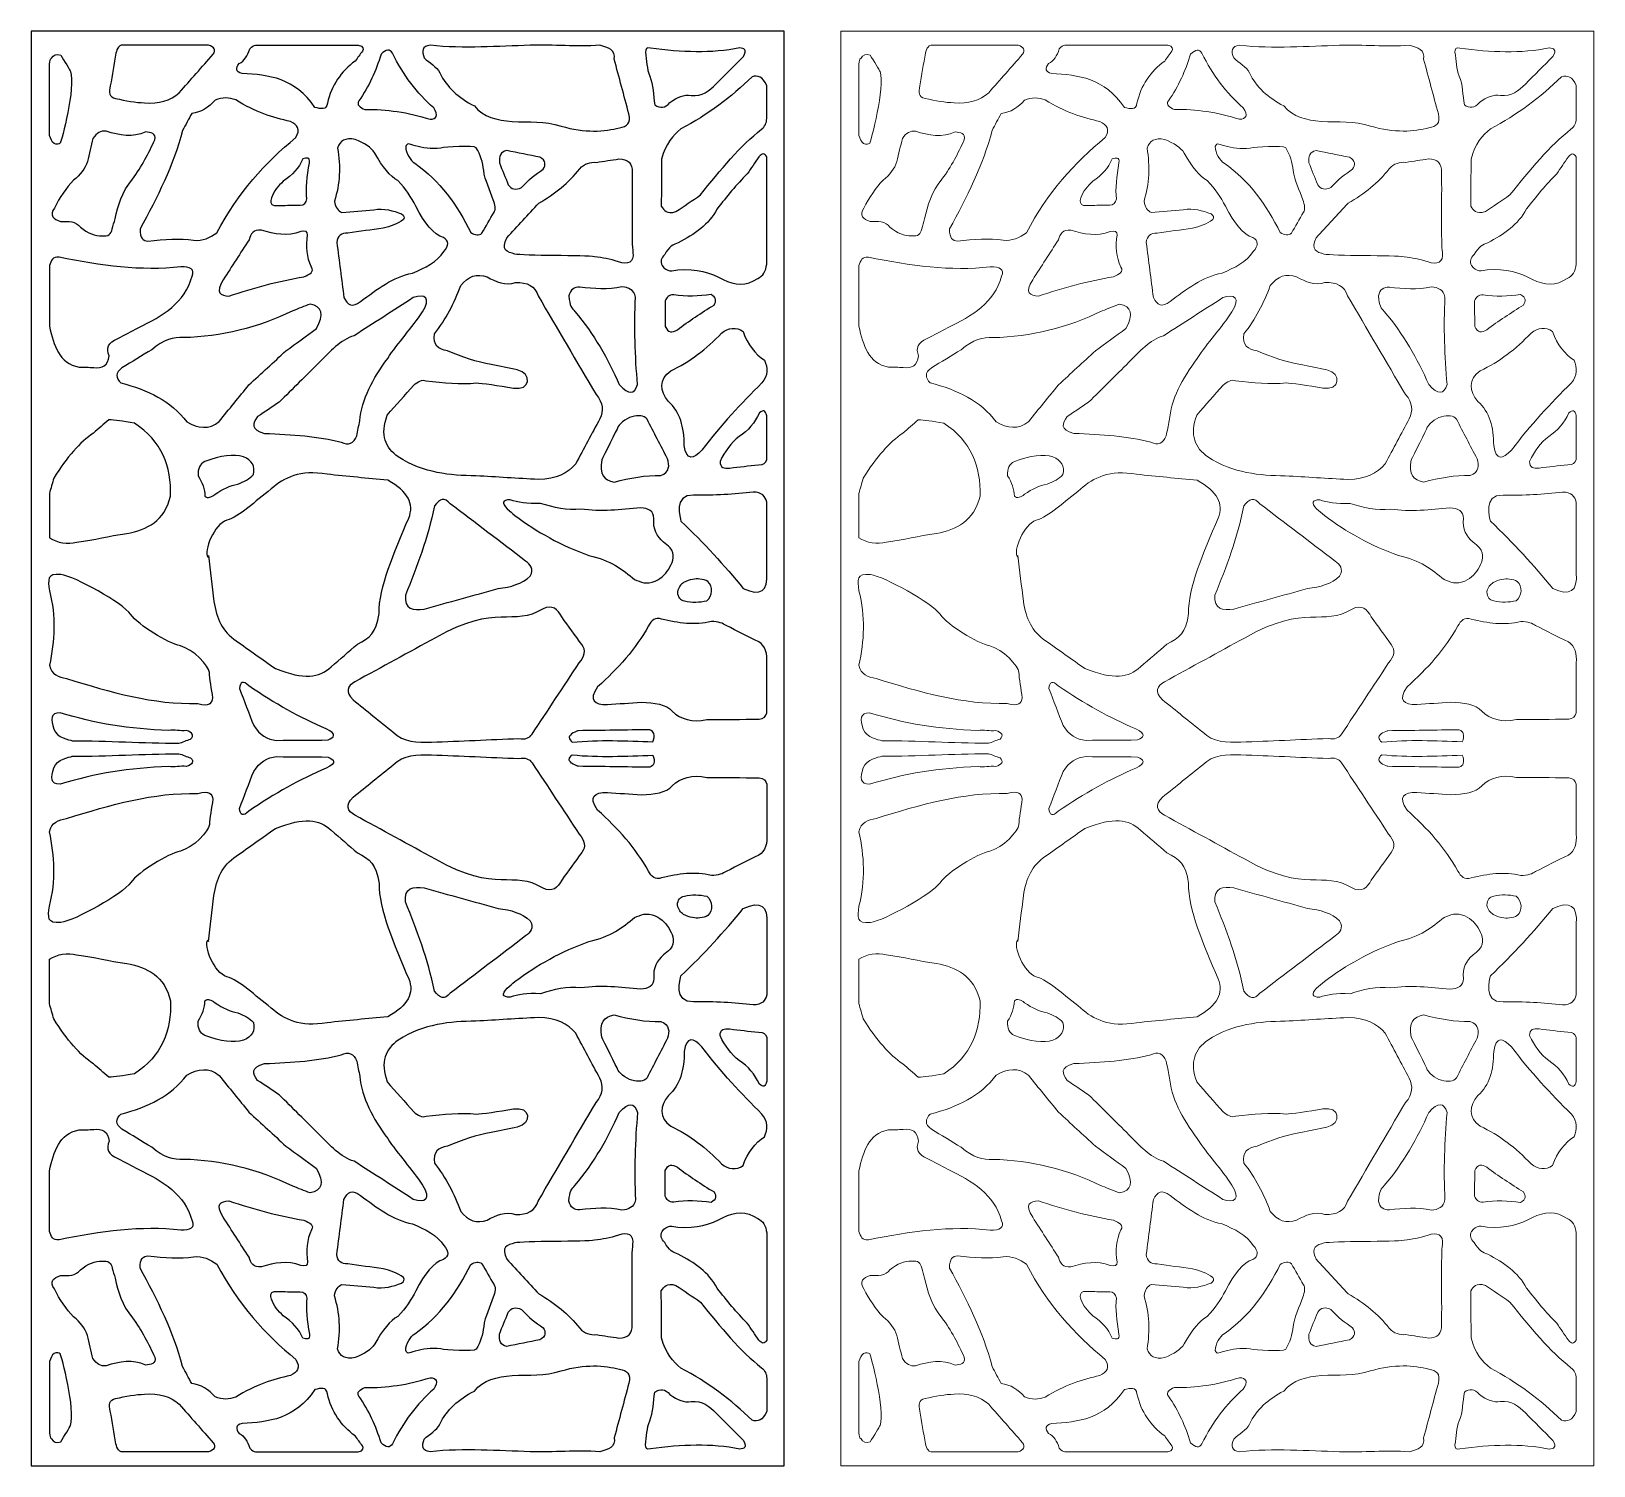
# Model space of a CAD drawing. Header units: centimetres. Extents: x -10 to 9.9, y -9.4 to 8.9.
import ezdxf

# ---------------------------------------------------------------- set-up
doc = ezdxf.new("R2010")
doc.units = ezdxf.units.CM
doc.header["$MEASUREMENT"] = 0
doc.layers.add('layer 1', color=7, linetype='Continuous')

msp = doc.modelspace()

# ---------------------------------------------------------------- linework, layer by layer
at = {"layer": 'layer 1', "color": 177}
for points, knots in [([(-10.03302, 8.8941), (-10.03302, 8.8941), (-0.43986, 8.8941), (-0.43986, 8.8941), (-0.43986, 8.8941), (-0.43986, 8.8941), (-0.43986, -9.38793), (-0.43986, -9.38793), (-0.43986, -9.38793), (-0.43986, -9.38793), (-10.03302, -9.38793), (-10.03302, -9.38793), (-10.03302, -9.38793), (-10.03302, -9.38793), (-10.03302, 8.8941), (-10.03302, 8.8941)], [0, 0, 0, 0, 0.2, 0.2, 0.2, 0.2, 0.4, 0.4, 0.4, 0.4, 0.6, 0.6, 0.6, 0.6, 1, 1, 1, 1]), ([(-9.77429, 8.55073), (-9.8011, 8.55073), (-9.8011, 8.46178), (-9.8011, 8.46178), (-9.8011, 8.46178), (-9.8011, 8.16357), (-9.8011, 7.86536), (-9.8011, 7.56714), (-9.8011, 7.56714), (-9.7851, 7.52522), (-9.76882, 7.48388), (-9.7431, 7.46131), (-9.7431, 7.46131), (-9.70711, 7.44929), (-9.68072, 7.4517), (-9.66387, 7.46852), (-9.66387, 7.46852), (-9.64509, 7.48725), (-9.46848, 8.18387), (-9.53185, 8.37999), (-9.53185, 8.37999), (-9.53753, 8.39757), (-9.61507, 8.51948), (-9.65668, 8.58921), (-9.65668, 8.58921), (-9.7119, 8.60522), (-9.75111, 8.5924), (-9.77429, 8.55073)], [0, 0, 0, 0, 0.125, 0.125, 0.125, 0.125, 0.25, 0.25, 0.25, 0.25, 0.375, 0.375, 0.375, 0.375, 0.5, 0.5, 0.5, 0.5, 0.625, 0.625, 0.625, 0.625, 0.75, 0.75, 0.75, 0.75, 1, 1, 1, 1]), ([(-8.95394, 8.61566), (-8.93679, 8.67189), (-8.92461, 8.73274), (-8.82911, 8.71501), (-8.82911, 8.71501), (-8.47703, 8.71501), (-8.12496, 8.71501), (-7.77288, 8.71501), (-7.77288, 8.71501), (-7.69927, 8.69309), (-7.68006, 8.65515), (-7.71527, 8.60123), (-7.71527, 8.60123), (-7.8593, 8.4377), (-8.00335, 8.27417), (-8.14737, 8.11064), (-8.14737, 8.11064), (-8.26259, 8.00963), (-8.40984, 7.96635), (-8.58906, 7.98077), (-8.58906, 7.98077), (-8.7027, 7.98722), (-8.82593, 8.00646), (-8.95875, 8.0385), (-8.95875, 8.0385), (-9.04537, 8.05119), (-9.04209, 8.12019), (-9.02596, 8.19721), (-9.02596, 8.19721), (-9.00195, 8.3367), (-8.97794, 8.47619), (-8.95394, 8.61566)], [0, 0, 0, 0, 0.11111111, 0.11111111, 0.11111111, 0.11111111, 0.22222222, 0.22222222, 0.22222222, 0.22222222, 0.33333333, 0.33333333, 0.33333333, 0.33333333, 0.44444444, 0.44444444, 0.44444444, 0.44444444, 0.55555556, 0.55555556, 0.55555556, 0.55555556, 0.66666667, 0.66666667, 0.66666667, 0.66666667, 0.77777778, 0.77777778, 0.77777778, 0.77777778, 1, 1, 1, 1]), ([(-7.17756, 8.71501), (-7.19809, 8.71631), (-7.22099, 8.70031), (-7.24956, 8.66857), (-7.24956, 8.66857), (-7.27517, 8.5788), (-7.31997, 8.51627), (-7.384, 8.48098), (-7.384, 8.48098), (-7.43001, 8.42246), (-7.43401, 8.37598), (-7.34559, 8.35593), (-7.34559, 8.35593), (-7.00755, 8.33651), (-6.67314, 8.30149), (-6.41899, 7.92305), (-6.41899, 7.92305), (-6.34577, 7.90592), (-6.26849, 7.88188), (-6.26055, 7.97596), (-6.26055, 7.97596), (-6.20616, 8.20362), (-6.08776, 8.38319), (-5.90528, 8.51465), (-5.90528, 8.51465), (-5.87488, 8.55634), (-5.84448, 8.59803), (-5.81406, 8.63972), (-5.81406, 8.63972), (-5.80036, 8.67208), (-5.79711, 8.70205), (-5.86687, 8.71501), (-5.86687, 8.71501), (-6.30377, 8.71501), (-6.74067, 8.71501), (-7.17756, 8.71501)], [0, 0, 0, 0, 0.1, 0.1, 0.1, 0.1, 0.2, 0.2, 0.2, 0.2, 0.3, 0.3, 0.3, 0.3, 0.4, 0.4, 0.4, 0.4, 0.5, 0.5, 0.5, 0.5, 0.6, 0.6, 0.6, 0.6, 0.7, 0.7, 0.7, 0.7, 0.8, 0.8, 0.8, 0.8, 1, 1, 1, 1]), ([(-5.57582, 8.60123), (-5.51181, 8.66374), (-5.4638, 8.66856), (-5.43178, 8.61566), (-5.43178, 8.61566), (-5.29678, 8.33286), (-5.11792, 8.1049), (-4.90607, 7.91824), (-4.90607, 7.91824), (-4.83848, 7.81524), (-4.87209, 7.77838), (-4.95168, 7.77154), (-4.95168, 7.77154), (-5.23184, 7.86286), (-5.50851, 7.90154), (-5.78226, 7.89659), (-5.78226, 7.89659), (-5.84399, 7.92383), (-5.89369, 7.9543), (-5.85907, 8.00723), (-5.85907, 8.00723), (-5.72759, 8.1904), (-5.64318, 8.39243), (-5.57582, 8.60123)], [0, 0, 0, 0, 0.14285714, 0.14285714, 0.14285714, 0.14285714, 0.28571429, 0.28571429, 0.28571429, 0.28571429, 0.42857143, 0.42857143, 0.42857143, 0.42857143, 0.57142857, 0.57142857, 0.57142857, 0.57142857, 0.71428571, 0.71428571, 0.71428571, 0.71428571, 1, 1, 1, 1]), ([(-4.94988, 8.71501), (-4.52095, 8.66722), (-4.0782, 8.70505), (-3.6781, 8.71501), (-3.6781, 8.71501), (-3.36691, 8.72275), (-3.09476, 8.69555), (-2.78941, 8.71501), (-2.78941, 8.71501), (-2.68041, 8.69004), (-2.58746, 8.65381), (-2.60697, 8.53871), (-2.60697, 8.53871), (-2.54455, 8.30623), (-2.48214, 8.07376), (-2.41973, 7.84128), (-2.41973, 7.84128), (-2.38773, 7.72424), (-2.44375, 7.67775), (-2.53976, 7.66332), (-2.53976, 7.66332), (-2.7245, 7.61562), (-2.98371, 7.59286), (-3.2837, 7.68626), (-3.2837, 7.68626), (-3.49497, 7.75205), (-3.68715, 7.7319), (-3.90805, 7.74508), (-3.90805, 7.74508), (-4.09932, 7.75867), (-4.27382, 7.80034), (-4.38815, 7.9423), (-4.38815, 7.9423), (-4.58849, 8.04619), (-4.74203, 8.1814), (-4.82715, 8.36227), (-4.82715, 8.36227), (-4.86632, 8.44553), (-4.96018, 8.48953), (-5.02669, 8.55315), (-5.02669, 8.55315), (-5.0627, 8.6408), (-5.05469, 8.7044), (-4.94988, 8.71501)], [0, 0, 0, 0, 0.08333333, 0.08333333, 0.08333333, 0.08333333, 0.16666667, 0.16666667, 0.16666667, 0.16666667, 0.25, 0.25, 0.25, 0.25, 0.33333333, 0.33333333, 0.33333333, 0.33333333, 0.41666667, 0.41666667, 0.41666667, 0.41666667, 0.5, 0.5, 0.5, 0.5, 0.58333333, 0.58333333, 0.58333333, 0.58333333, 0.66666667, 0.66666667, 0.66666667, 0.66666667, 0.75, 0.75, 0.75, 0.75, 0.83333333, 0.83333333, 0.83333333, 0.83333333, 1, 1, 1, 1]), ([(-2.20848, 8.62529), (-2.20695, 8.66463), (-2.19901, 8.69675), (-2.14606, 8.6782), (-2.14606, 8.6782), (-1.75028, 8.62466), (-1.36562, 8.60825), (-1.00823, 8.683), (-1.00823, 8.683), (-0.95127, 8.67752), (-0.90796, 8.66156), (-0.96021, 8.57237), (-0.96021, 8.57237), (-1.07705, 8.45534), (-1.19388, 8.3383), (-1.31069, 8.22126), (-1.31069, 8.22126), (-1.39465, 8.13456), (-1.48583, 8.06073), (-1.62756, 8.07697), (-1.62756, 8.07697), (-1.71401, 8.08819), (-1.80363, 8.05773), (-1.89642, 7.98558), (-1.89642, 7.98558), (-1.95726, 7.91504), (-2.02127, 7.90543), (-2.08846, 7.95671), (-2.08846, 7.95671), (-2.11033, 8.07859), (-2.10472, 8.20878), (-2.1541, 8.32235), (-2.1541, 8.32235), (-2.19381, 8.41369), (-2.19036, 8.52431), (-2.20848, 8.62529)], [0, 0, 0, 0, 0.1, 0.1, 0.1, 0.1, 0.2, 0.2, 0.2, 0.2, 0.3, 0.3, 0.3, 0.3, 0.4, 0.4, 0.4, 0.4, 0.5, 0.5, 0.5, 0.5, 0.6, 0.6, 0.6, 0.6, 0.7, 0.7, 0.7, 0.7, 0.8, 0.8, 0.8, 0.8, 1, 1, 1, 1]), ([(-0.84979, 8.31264), (-0.77678, 8.33752), (-0.71176, 8.31827), (-0.66432, 8.20203), (-0.66432, 8.20203), (-0.66432, 8.06253), (-0.66432, 7.92305), (-0.66432, 7.78356), (-0.66432, 7.78356), (-0.66359, 7.72144), (-0.68721, 7.68058), (-0.72978, 7.64409), (-0.72978, 7.64409), (-0.99701, 7.43758), (-1.25308, 7.12963), (-1.50754, 6.80717), (-1.50754, 6.80717), (-1.61156, 6.73663), (-1.71558, 6.66608), (-1.81959, 6.59554), (-1.81959, 6.59554), (-1.94406, 6.55581), (-1.96869, 6.61611), (-2.00683, 6.66289), (-2.00683, 6.66289), (-2.00524, 6.8633), (-2.00364, 7.06371), (-2.00204, 7.26412), (-2.00204, 7.26412), (-1.95253, 7.46482), (-1.85805, 7.56411), (-1.75718, 7.6489), (-1.75718, 7.6489), (-1.41391, 7.8293), (-1.11623, 8.05536), (-0.84979, 8.31264)], [0, 0, 0, 0, 0.1, 0.1, 0.1, 0.1, 0.2, 0.2, 0.2, 0.2, 0.3, 0.3, 0.3, 0.3, 0.4, 0.4, 0.4, 0.4, 0.5, 0.5, 0.5, 0.5, 0.6, 0.6, 0.6, 0.6, 0.7, 0.7, 0.7, 0.7, 0.8, 0.8, 0.8, 0.8, 1, 1, 1, 1]), ([(-7.98893, 7.84609), (-7.86931, 7.86131), (-7.7725, 7.92223), (-7.69126, 8.01444), (-7.69126, 8.01444), (-7.59924, 8.06028), (-7.51282, 8.04418), (-7.4272, 8.01925), (-7.4272, 8.01925), (-7.1808, 7.86647), (-6.95195, 7.78874), (-6.73106, 7.74508), (-6.73106, 7.74508), (-6.6462, 7.70224), (-6.59498, 7.64536), (-6.66385, 7.53827), (-6.66385, 7.53827), (-7.05249, 7.21996), (-7.40029, 6.837), (-7.66727, 6.32619), (-7.66727, 6.32619), (-7.75529, 6.26045), (-7.85131, 6.21877), (-7.96492, 6.23001), (-7.96492, 6.23001), (-8.13632, 6.25648), (-8.33598, 6.24525), (-8.54586, 6.22038), (-8.54586, 6.22038), (-8.60744, 6.2212), (-8.64904, 6.25808), (-8.64668, 6.37429), (-8.64668, 6.37429), (-8.42801, 6.77856), (-8.21982, 7.18678), (-8.10415, 7.62965), (-8.10415, 7.62965), (-8.06574, 7.70181), (-8.02733, 7.77395), (-7.98893, 7.84609)], [0, 0, 0, 0, 0.09090909, 0.09090909, 0.09090909, 0.09090909, 0.18181818, 0.18181818, 0.18181818, 0.18181818, 0.27272727, 0.27272727, 0.27272727, 0.27272727, 0.36363636, 0.36363636, 0.36363636, 0.36363636, 0.45454545, 0.45454545, 0.45454545, 0.45454545, 0.54545455, 0.54545455, 0.54545455, 0.54545455, 0.63636364, 0.63636364, 0.63636364, 0.63636364, 0.72727273, 0.72727273, 0.72727273, 0.72727273, 0.81818182, 0.81818182, 0.81818182, 0.81818182, 1, 1, 1, 1]), ([(-9.24679, 7.52864), (-9.1998, 7.59276), (-9.14679, 7.63285), (-9.08055, 7.62003), (-9.08055, 7.62003), (-8.90934, 7.56465), (-8.73951, 7.53734), (-8.57466, 7.61042), (-8.57466, 7.61042), (-8.50953, 7.60128), (-8.43909, 7.59699), (-8.45883, 7.50941), (-8.45883, 7.50941), (-8.53785, 7.34189), (-8.62041, 7.17434), (-8.74448, 7.00678), (-8.74448, 7.00678), (-8.88002, 6.84671), (-8.92647, 6.67475), (-8.96533, 6.50176), (-8.96533, 6.50176), (-8.97733, 6.45927), (-8.98934, 6.41678), (-9.00134, 6.37429), (-9.00134, 6.37429), (-9.01376, 6.31175), (-9.04816, 6.27331), (-9.13096, 6.28771), (-9.13096, 6.28771), (-9.21954, 6.27887), (-9.312, 6.32146), (-9.40702, 6.39593), (-9.40702, 6.39593), (-9.46093, 6.47599), (-9.55982, 6.47238), (-9.65908, 6.46809), (-9.65908, 6.46809), (-9.74798, 6.49972), (-9.8032, 6.54541), (-9.73829, 6.64124), (-9.73829, 6.64124), (-9.66826, 6.77651), (-9.58903, 6.89797), (-9.49344, 6.99476), (-9.49344, 6.99476), (-9.40803, 7.06513), (-9.346, 7.1433), (-9.3182, 7.23285), (-9.3182, 7.23285), (-9.29439, 7.33145), (-9.27059, 7.43004), (-9.24679, 7.52864)], [0, 0, 0, 0, 0.07142857, 0.07142857, 0.07142857, 0.07142857, 0.14285714, 0.14285714, 0.14285714, 0.14285714, 0.21428571, 0.21428571, 0.21428571, 0.21428571, 0.28571429, 0.28571429, 0.28571429, 0.28571429, 0.35714286, 0.35714286, 0.35714286, 0.35714286, 0.42857143, 0.42857143, 0.42857143, 0.42857143, 0.5, 0.5, 0.5, 0.5, 0.57142857, 0.57142857, 0.57142857, 0.57142857, 0.64285714, 0.64285714, 0.64285714, 0.64285714, 0.71428571, 0.71428571, 0.71428571, 0.71428571, 0.78571429, 0.78571429, 0.78571429, 0.78571429, 0.85714286, 0.85714286, 0.85714286, 0.85714286, 1, 1, 1, 1]), ([(-6.13093, 7.40359), (-6.10074, 7.49756), (-6.03155, 7.54205), (-5.90528, 7.51422), (-5.90528, 7.51422), (-5.78646, 7.46444), (-5.70405, 7.41637), (-5.65562, 7.34107), (-5.65562, 7.34107), (-5.55803, 7.15791), (-5.46041, 7.04487), (-5.36277, 6.98995), (-5.36277, 6.98995), (-5.2632, 6.88857), (-5.19031, 6.77715), (-5.13232, 6.66289), (-5.13232, 6.66289), (-5.02162, 6.44426), (-4.90542, 6.30279), (-4.78185, 6.26367), (-4.78185, 6.26367), (-4.70981, 6.22361), (-4.70823, 6.16429), (-4.77703, 6.0857), (-4.77703, 6.0857), (-4.86038, 5.95299), (-5.01495, 5.87975), (-5.17553, 5.81154), (-5.17553, 5.81154), (-5.42415, 5.76549), (-5.62898, 5.60239), (-5.83807, 5.45081), (-5.83807, 5.45081), (-5.94091, 5.36764), (-6.00412, 5.40573), (-6.04932, 5.49891), (-6.04932, 5.49891), (-6.07973, 5.73298), (-6.11013, 5.96706), (-6.14054, 6.20113), (-6.14054, 6.20113), (-6.13263, 6.2886), (-6.07965, 6.32058), (-6.00131, 6.32139), (-6.00131, 6.32139), (-5.85087, 6.34224), (-5.70044, 6.36308), (-5.55001, 6.38391), (-5.55001, 6.38391), (-5.4574, 6.40375), (-5.3706, 6.43951), (-5.29074, 6.49455), (-5.29074, 6.49455), (-5.27174, 6.52225), (-5.28574, 6.54548), (-5.31475, 6.56669), (-5.31475, 6.56669), (-5.42508, 6.60636), (-5.53719, 6.64126), (-5.67002, 6.6196), (-5.67002, 6.6196), (-5.80606, 6.60838), (-5.94209, 6.59716), (-6.07812, 6.58592), (-6.07812, 6.58592), (-6.12257, 6.60598), (-6.15693, 6.64605), (-6.16933, 6.73022), (-6.16933, 6.73022), (-6.10211, 6.94827), (-6.08932, 7.17274), (-6.13093, 7.40359)], [0, 0, 0, 0, 0.05263158, 0.05263158, 0.05263158, 0.05263158, 0.10526316, 0.10526316, 0.10526316, 0.10526316, 0.15789474, 0.15789474, 0.15789474, 0.15789474, 0.21052632, 0.21052632, 0.21052632, 0.21052632, 0.26315789, 0.26315789, 0.26315789, 0.26315789, 0.31578947, 0.31578947, 0.31578947, 0.31578947, 0.36842105, 0.36842105, 0.36842105, 0.36842105, 0.42105263, 0.42105263, 0.42105263, 0.42105263, 0.47368421, 0.47368421, 0.47368421, 0.47368421, 0.52631579, 0.52631579, 0.52631579, 0.52631579, 0.57894737, 0.57894737, 0.57894737, 0.57894737, 0.63157895, 0.63157895, 0.63157895, 0.63157895, 0.68421053, 0.68421053, 0.68421053, 0.68421053, 0.73684211, 0.73684211, 0.73684211, 0.73684211, 0.78947368, 0.78947368, 0.78947368, 0.78947368, 0.84210526, 0.84210526, 0.84210526, 0.84210526, 0.89473684, 0.89473684, 0.89473684, 0.89473684, 1, 1, 1, 1]), ([(-5.26194, 7.42523), (-5.2439, 7.46411), (-5.2345, 7.46881), (-5.14132, 7.43246), (-5.14132, 7.43246), (-5.04562, 7.4092), (-4.94263, 7.39054), (-4.81485, 7.406), (-4.81485, 7.406), (-4.754, 7.42011), (-4.40406, 7.44357), (-4.36355, 7.4084), (-4.36355, 7.4084), (-4.3079, 7.31892), (-4.2799, 7.22145), (-4.26906, 7.11907), (-4.26906, 7.11907), (-4.25533, 6.98934), (-4.18802, 6.87104), (-4.14751, 6.74705), (-4.14751, 6.74705), (-4.12191, 6.68012), (-4.11232, 6.62323), (-4.1379, 6.58833), (-4.1379, 6.58833), (-4.18913, 6.49856), (-4.24034, 6.40877), (-4.29155, 6.31898), (-4.29155, 6.31898), (-4.32798, 6.2861), (-4.37759, 6.29735), (-4.43317, 6.3286), (-4.43317, 6.3286), (-4.60836, 6.67797), (-4.82613, 6.99021), (-5.14853, 7.2112), (-5.14853, 7.2112), (-5.20021, 7.24584), (-5.26158, 7.33928), (-5.26194, 7.42523)], [0, 0, 0, 0, 0.09090909, 0.09090909, 0.09090909, 0.09090909, 0.18181818, 0.18181818, 0.18181818, 0.18181818, 0.27272727, 0.27272727, 0.27272727, 0.27272727, 0.36363636, 0.36363636, 0.36363636, 0.36363636, 0.45454545, 0.45454545, 0.45454545, 0.45454545, 0.54545455, 0.54545455, 0.54545455, 0.54545455, 0.63636364, 0.63636364, 0.63636364, 0.63636364, 0.72727273, 0.72727273, 0.72727273, 0.72727273, 0.81818182, 0.81818182, 0.81818182, 0.81818182, 1, 1, 1, 1]), ([(-4.0683, 7.21602), (-4.07485, 7.29679), (-4.06111, 7.36214), (-3.97467, 7.37234), (-3.97467, 7.37234), (-3.83384, 7.34466), (-3.69302, 7.31701), (-3.55219, 7.28936), (-3.55219, 7.28936), (-3.47557, 7.24343), (-3.47597, 7.19097), (-3.51139, 7.13545), (-3.51139, 7.13545), (-3.6075, 7.07352), (-3.70101, 7.0014), (-3.78745, 6.90098), (-3.78745, 6.90098), (-3.85886, 6.86983), (-3.91726, 6.87645), (-3.95667, 6.93824), (-3.95667, 6.93824), (-3.99388, 7.03084), (-4.03109, 7.12343), (-4.0683, 7.21602)], [0, 0, 0, 0, 0.14285714, 0.14285714, 0.14285714, 0.14285714, 0.28571429, 0.28571429, 0.28571429, 0.28571429, 0.42857143, 0.42857143, 0.42857143, 0.42857143, 0.57142857, 0.57142857, 0.57142857, 0.57142857, 0.71428571, 0.71428571, 0.71428571, 0.71428571, 1, 1, 1, 1]), ([(-6.57442, 7.26652), (-6.52393, 7.2843), (-6.48071, 7.29078), (-6.488, 7.21841), (-6.488, 7.21841), (-6.52023, 7.04347), (-6.53425, 6.88678), (-6.52162, 6.75667), (-6.52162, 6.75667), (-6.53042, 6.7046), (-6.55843, 6.67814), (-6.60562, 6.67731), (-6.60562, 6.67731), (-6.67844, 6.67651), (-6.75126, 6.67571), (-6.82408, 6.67491), (-6.82408, 6.67491), (-6.86249, 6.67411), (-6.9009, 6.67331), (-6.9393, 6.67249), (-6.9393, 6.67249), (-6.9865, 6.68737), (-6.98971, 6.72424), (-6.97292, 6.77111), (-6.97292, 6.77111), (-6.94658, 6.85777), (-6.88655, 6.92187), (-6.82168, 6.98274), (-6.82168, 6.98274), (-6.70924, 7.05931), (-6.62279, 7.15152), (-6.57442, 7.26652)], [0, 0, 0, 0, 0.11111111, 0.11111111, 0.11111111, 0.11111111, 0.22222222, 0.22222222, 0.22222222, 0.22222222, 0.33333333, 0.33333333, 0.33333333, 0.33333333, 0.44444444, 0.44444444, 0.44444444, 0.44444444, 0.55555556, 0.55555556, 0.55555556, 0.55555556, 0.66666667, 0.66666667, 0.66666667, 0.66666667, 0.77777778, 0.77777778, 0.77777778, 0.77777778, 1, 1, 1, 1]), ([(-3.97467, 6.26125), (-4.0556, 6.10735), (-3.96746, 6.07888), (-3.87385, 6.05444), (-3.87385, 6.05444), (-3.78024, 6.03), (-2.95915, 6.03877), (-2.85605, 6.02077), (-2.85605, 6.02077), (-2.75296, 6.00277), (-2.66648, 5.99499), (-2.55117, 5.95584), (-2.55117, 5.95584), (-2.43586, 5.91668), (-2.34829, 5.94705), (-2.36786, 6.07354), (-2.36786, 6.07354), (-2.38742, 6.20004), (-2.37355, 6.74304), (-2.37835, 7.09577), (-2.37835, 7.09577), (-2.37355, 7.2104), (-2.42956, 7.26729), (-2.54638, 7.26652), (-2.54638, 7.26652), (-2.6416, 7.25208), (-2.73683, 7.23764), (-2.83204, 7.22322), (-2.83204, 7.22322), (-2.91106, 7.22647), (-2.9859, 7.21284), (-3.04569, 7.13906), (-3.04569, 7.13906), (-3.18731, 6.96509), (-3.36097, 6.81999), (-3.56659, 6.70376), (-3.56659, 6.70376), (-3.70262, 6.55625), (-3.83866, 6.40875), (-3.97467, 6.26125)], [0, 0, 0, 0, 0.09090909, 0.09090909, 0.09090909, 0.09090909, 0.18181818, 0.18181818, 0.18181818, 0.18181818, 0.27272727, 0.27272727, 0.27272727, 0.27272727, 0.36363636, 0.36363636, 0.36363636, 0.36363636, 0.45454545, 0.45454545, 0.45454545, 0.45454545, 0.54545455, 0.54545455, 0.54545455, 0.54545455, 0.63636364, 0.63636364, 0.63636364, 0.63636364, 0.72727273, 0.72727273, 0.72727273, 0.72727273, 0.81818182, 0.81818182, 0.81818182, 0.81818182, 1, 1, 1, 1]), ([(-1.96363, 6.04723), (-1.90985, 6.14643), (-1.85103, 6.1805), (-1.79079, 6.19632), (-1.79079, 6.19632), (-1.58585, 6.30545), (-1.39859, 6.43007), (-1.29629, 6.62921), (-1.29629, 6.62921), (-1.1726, 6.78871), (-1.04659, 6.94263), (-0.91221, 7.07653), (-0.91221, 7.07653), (-0.86259, 7.14867), (-0.81298, 7.22081), (-0.76337, 7.29297), (-0.76337, 7.29297), (-0.72399, 7.34267), (-0.69097, 7.34267), (-0.66432, 7.29297), (-0.66432, 7.29297), (-0.66432, 6.83764), (-0.66432, 6.38231), (-0.66432, 5.92698), (-0.66432, 5.92698), (-0.67513, 5.83603), (-0.70937, 5.7711), (-0.77777, 5.74421), (-0.77777, 5.74421), (-0.92141, 5.642), (-1.06946, 5.65883), (-1.21948, 5.72977), (-1.21948, 5.72977), (-1.37384, 5.81797), (-1.55811, 5.8693), (-1.79561, 5.85483), (-1.79561, 5.85483), (-1.86506, 5.83683), (-1.93431, 5.82213), (-1.99725, 5.90774), (-1.99725, 5.90774), (-2.02124, 5.96067), (-2.01003, 6.00719), (-1.96363, 6.04723)], [0, 0, 0, 0, 0.08333333, 0.08333333, 0.08333333, 0.08333333, 0.16666667, 0.16666667, 0.16666667, 0.16666667, 0.25, 0.25, 0.25, 0.25, 0.33333333, 0.33333333, 0.33333333, 0.33333333, 0.41666667, 0.41666667, 0.41666667, 0.41666667, 0.5, 0.5, 0.5, 0.5, 0.58333333, 0.58333333, 0.58333333, 0.58333333, 0.66666667, 0.66666667, 0.66666667, 0.66666667, 0.75, 0.75, 0.75, 0.75, 0.83333333, 0.83333333, 0.83333333, 0.83333333, 1, 1, 1, 1]), ([(-7.58743, 5.72738), (-7.47782, 5.89732), (-7.36819, 6.06726), (-7.25856, 6.23721), (-7.25856, 6.23721), (-7.23709, 6.30946), (-7.20518, 6.37123), (-7.10014, 6.35987), (-7.10014, 6.35987), (-6.93631, 6.30647), (-6.7711, 6.27838), (-6.60083, 6.34062), (-6.60083, 6.34062), (-6.53921, 6.35504), (-6.50963, 6.34059), (-6.51201, 6.29733), (-6.51201, 6.29733), (-6.53633, 6.15482), (-6.52294, 6.01815), (-6.464, 5.88851), (-6.464, 5.88851), (-6.42373, 5.83071), (-6.48465, 5.79545), (-6.56003, 5.76345), (-6.56003, 5.76345), (-6.87498, 5.71372), (-7.19414, 5.62565), (-7.51543, 5.51814), (-7.51543, 5.51814), (-7.61898, 5.52513), (-7.696, 5.55302), (-7.58743, 5.72738)], [0, 0, 0, 0, 0.11111111, 0.11111111, 0.11111111, 0.11111111, 0.22222222, 0.22222222, 0.22222222, 0.22222222, 0.33333333, 0.33333333, 0.33333333, 0.33333333, 0.44444444, 0.44444444, 0.44444444, 0.44444444, 0.55555556, 0.55555556, 0.55555556, 0.55555556, 0.66666667, 0.66666667, 0.66666667, 0.66666667, 0.77777778, 0.77777778, 0.77777778, 0.77777778, 1, 1, 1, 1]), ([(-9.8011, 5.90774), (-9.77718, 5.9636), (-9.7626, 6.0309), (-9.6789, 6.01356), (-9.6789, 6.01356), (-9.15196, 5.90816), (-8.62947, 5.83157), (-8.12815, 5.89332), (-8.12815, 5.89332), (-8.00764, 5.89395), (-7.94465, 5.86228), (-7.98413, 5.77306), (-7.98413, 5.77306), (-8.07243, 5.43674), (-8.3575, 5.26378), (-8.67069, 5.11413), (-8.67069, 5.11413), (-8.7571, 5.06924), (-8.84353, 5.02436), (-8.92993, 4.97945), (-8.92993, 4.97945), (-9.05515, 4.92614), (-9.08158, 4.84998), (-9.04036, 4.7582), (-9.04036, 4.7582), (-9.05498, 4.63356), (-9.1266, 4.5927), (-9.2372, 4.6091), (-9.2372, 4.6091), (-9.29962, 4.6107), (-9.36203, 4.6123), (-9.42444, 4.6139), (-9.42444, 4.6139), (-9.68105, 4.66002), (-9.7448, 4.89308), (-9.8011, 5.13336), (-9.8011, 5.13336), (-9.8011, 5.39149), (-9.8011, 5.64962), (-9.8011, 5.90774)], [0, 0, 0, 0, 0.09090909, 0.09090909, 0.09090909, 0.09090909, 0.18181818, 0.18181818, 0.18181818, 0.18181818, 0.27272727, 0.27272727, 0.27272727, 0.27272727, 0.36363636, 0.36363636, 0.36363636, 0.36363636, 0.45454545, 0.45454545, 0.45454545, 0.45454545, 0.54545455, 0.54545455, 0.54545455, 0.54545455, 0.63636364, 0.63636364, 0.63636364, 0.63636364, 0.72727273, 0.72727273, 0.72727273, 0.72727273, 0.81818182, 0.81818182, 0.81818182, 0.81818182, 1, 1, 1, 1]), ([(-4.89707, 5.03717), (-4.92031, 4.89289), (-4.84669, 4.83679), (-4.72902, 4.82073), (-4.72902, 4.82073), (-4.54339, 4.74216), (-4.35777, 4.67483), (-4.17211, 4.64758), (-4.17211, 4.64758), (-4.0617, 4.62513), (-3.95127, 4.60269), (-3.84084, 4.58023), (-3.84084, 4.58023), (-3.6466, 4.53385), (-3.67222, 4.30759), (-3.88988, 4.34605), (-3.88988, 4.34605), (-4.07603, 4.37895), (-4.29921, 4.41132), (-4.35935, 4.41189), (-4.35935, 4.41189), (-4.56179, 4.38936), (-4.78105, 4.41185), (-5.00268, 4.44074), (-5.00268, 4.44074), (-5.05549, 4.45758), (-5.10828, 4.43035), (-5.16112, 4.38303), (-5.16112, 4.38303), (-5.27315, 4.25639), (-5.38517, 4.12973), (-5.4972, 4.00306), (-5.4972, 4.00306), (-5.59486, 3.74573), (-5.51641, 3.58542), (-5.35797, 3.46917), (-5.35797, 3.46917), (-5.02827, 3.26026), (-4.69864, 3.2316), (-4.36896, 3.22868), (-4.36896, 3.22868), (-4.1033, 3.21265), (-3.83765, 3.19662), (-3.57198, 3.18058), (-3.57198, 3.18058), (-3.34153, 3.183), (-3.19911, 3.26478), (-3.09667, 3.38259), (-3.09667, 3.38259), (-2.99425, 3.57339), (-2.89183, 3.76418), (-2.78941, 3.95496), (-2.78941, 3.95496), (-2.74381, 4.05759), (-2.74224, 4.16022), (-2.83743, 4.26279), (-2.83743, 4.26279), (-3.08389, 4.68286), (-3.33035, 5.10289), (-3.57679, 5.52295), (-3.57679, 5.52295), (-3.6152, 5.64319), (-3.71122, 5.69928), (-3.86483, 5.69129), (-3.86483, 5.69129), (-3.99293, 5.65093), (-4.10975, 5.70073), (-4.22492, 5.76345), (-4.22492, 5.76345), (-4.35615, 5.80992), (-4.46818, 5.77304), (-4.56099, 5.65282), (-4.56099, 5.65282), (-4.64401, 5.43014), (-4.75006, 5.22129), (-4.89707, 5.03717)], [0, 0, 0, 0, 0.05, 0.05, 0.05, 0.05, 0.1, 0.1, 0.1, 0.1, 0.15, 0.15, 0.15, 0.15, 0.2, 0.2, 0.2, 0.2, 0.25, 0.25, 0.25, 0.25, 0.3, 0.3, 0.3, 0.3, 0.35, 0.35, 0.35, 0.35, 0.4, 0.4, 0.4, 0.4, 0.45, 0.45, 0.45, 0.45, 0.5, 0.5, 0.5, 0.5, 0.55, 0.55, 0.55, 0.55, 0.6, 0.6, 0.6, 0.6, 0.65, 0.65, 0.65, 0.65, 0.7, 0.7, 0.7, 0.7, 0.75, 0.75, 0.75, 0.75, 0.8, 0.8, 0.8, 0.8, 0.85, 0.85, 0.85, 0.85, 0.9, 0.9, 0.9, 0.9, 1, 1, 1, 1]), ([(-3.1825, 5.52056), (-3.16492, 5.59991), (-3.11851, 5.63758), (-3.04328, 5.63359), (-3.04328, 5.63359), (-2.86484, 5.61214), (-2.6864, 5.59268), (-2.50797, 5.63599), (-2.50797, 5.63599), (-2.42434, 5.62925), (-2.3547, 5.60279), (-2.33513, 5.50612), (-2.33513, 5.50612), (-2.35398, 5.12382), (-2.34116, 4.75337), (-2.30872, 4.39025), (-2.30872, 4.39025), (-2.34737, 4.26782), (-2.41978, 4.25218), (-2.54158, 4.39266), (-2.54158, 4.39266), (-2.68798, 4.71805), (-2.85923, 5.0341), (-3.1081, 5.32095), (-3.1081, 5.32095), (-3.14754, 5.36745), (-3.17574, 5.39271), (-3.1825, 5.52056)], [0, 0, 0, 0, 0.125, 0.125, 0.125, 0.125, 0.25, 0.25, 0.25, 0.25, 0.375, 0.375, 0.375, 0.375, 0.5, 0.5, 0.5, 0.5, 0.625, 0.625, 0.625, 0.625, 0.75, 0.75, 0.75, 0.75, 1, 1, 1, 1]), ([(-8.89152, 4.41189), (-8.95397, 4.47602), (-8.96837, 4.54014), (-8.87712, 4.60429), (-8.87712, 4.60429), (-8.75069, 4.68124), (-8.62427, 4.7582), (-8.49784, 4.83515), (-8.49784, 4.83515), (-8.34903, 4.96581), (-8.2178, 4.9995), (-8.09456, 4.98907), (-8.09456, 4.98907), (-7.61126, 5.00026), (-7.14718, 5.11409), (-6.70226, 5.33057), (-6.70226, 5.33057), (-6.62864, 5.35942), (-6.55502, 5.38828), (-6.4814, 5.41715), (-6.4814, 5.41715), (-6.32616, 5.38988), (-6.29897, 5.28565), (-6.39979, 5.10451), (-6.39979, 5.10451), (-6.52944, 5.0099), (-6.65906, 4.91531), (-6.78868, 4.82073), (-6.78868, 4.82073), (-6.94552, 4.67643), (-7.10234, 4.53213), (-7.25917, 4.38785), (-7.25917, 4.38785), (-7.3856, 4.23234), (-7.51202, 4.07682), (-7.63845, 3.9213), (-7.63845, 3.9213), (-7.76889, 3.81146), (-7.90812, 3.83392), (-8.05134, 3.91649), (-8.05134, 3.91649), (-8.25218, 4.18268), (-8.54985, 4.32535), (-8.89152, 4.41189)], [0, 0, 0, 0, 0.08333333, 0.08333333, 0.08333333, 0.08333333, 0.16666667, 0.16666667, 0.16666667, 0.16666667, 0.25, 0.25, 0.25, 0.25, 0.33333333, 0.33333333, 0.33333333, 0.33333333, 0.41666667, 0.41666667, 0.41666667, 0.41666667, 0.5, 0.5, 0.5, 0.5, 0.58333333, 0.58333333, 0.58333333, 0.58333333, 0.66666667, 0.66666667, 0.66666667, 0.66666667, 0.75, 0.75, 0.75, 0.75, 0.83333333, 0.83333333, 0.83333333, 0.83333333, 1, 1, 1, 1]), ([(-5.91968, 5.01312), (-5.66843, 5.17505), (-5.41717, 5.33698), (-5.16592, 5.49891), (-5.16592, 5.49891), (-5.01231, 5.5534), (-4.93551, 5.49247), (-5.0507, 5.31613), (-5.0507, 5.31613), (-5.17872, 5.11892), (-5.36437, 4.92175), (-5.49239, 4.72453), (-5.49239, 4.72453), (-5.68366, 4.46562), (-5.82291, 4.20271), (-5.84768, 3.9309), (-5.84768, 3.9309), (-5.86048, 3.86679), (-5.87328, 3.80266), (-5.88608, 3.73852), (-5.88608, 3.73852), (-5.92607, 3.64072), (-5.99166, 3.61348), (-6.08291, 3.65676), (-6.08291, 3.65676), (-6.37335, 3.72975), (-6.70784, 3.7586), (-7.06233, 3.76738), (-7.06233, 3.76738), (-7.24373, 3.81542), (-7.21149, 3.8972), (-7.14875, 3.98382), (-7.14875, 3.98382), (-7.05751, 4.04475), (-6.9663, 4.10567), (-6.87508, 4.1666), (-6.87508, 4.1666), (-6.70384, 4.33655), (-6.5326, 4.50649), (-6.36137, 4.67643), (-6.36137, 4.67643), (-6.2244, 4.80918), (-6.09759, 4.96246), (-5.91968, 5.01312)], [0, 0, 0, 0, 0.08333333, 0.08333333, 0.08333333, 0.08333333, 0.16666667, 0.16666667, 0.16666667, 0.16666667, 0.25, 0.25, 0.25, 0.25, 0.33333333, 0.33333333, 0.33333333, 0.33333333, 0.41666667, 0.41666667, 0.41666667, 0.41666667, 0.5, 0.5, 0.5, 0.5, 0.58333333, 0.58333333, 0.58333333, 0.58333333, 0.66666667, 0.66666667, 0.66666667, 0.66666667, 0.75, 0.75, 0.75, 0.75, 0.83333333, 0.83333333, 0.83333333, 0.83333333, 1, 1, 1, 1]), ([(-1.95825, 5.45802), (-1.93812, 5.49922), (-1.91645, 5.53902), (-1.84782, 5.53498), (-1.84782, 5.53498), (-1.6894, 5.5119), (-1.53099, 5.5155), (-1.37253, 5.53739), (-1.37253, 5.53739), (-1.29884, 5.49898), (-1.30529, 5.45314), (-1.33413, 5.40511), (-1.33413, 5.40511), (-1.49783, 5.30469), (-1.65461, 5.20013), (-1.80223, 5.09007), (-1.80223, 5.09007), (-1.86943, 5.0428), (-1.92065, 5.05646), (-1.95585, 5.13096), (-1.95585, 5.13096), (-1.95665, 5.23998), (-1.95745, 5.349), (-1.95825, 5.45802)], [0, 0, 0, 0, 0.14285714, 0.14285714, 0.14285714, 0.14285714, 0.28571429, 0.28571429, 0.28571429, 0.28571429, 0.42857143, 0.42857143, 0.42857143, 0.42857143, 0.57142857, 0.57142857, 0.57142857, 0.57142857, 0.71428571, 0.71428571, 0.71428571, 0.71428571, 1, 1, 1, 1]), ([(-1.71398, 3.61347), (-1.68559, 3.41745), (-1.59999, 3.43748), (-1.48833, 3.55574), (-1.48833, 3.55574), (-1.24468, 3.87721), (-0.98784, 4.15456), (-0.72497, 4.41189), (-0.72497, 4.41189), (-0.64528, 4.50807), (-0.64929, 4.60427), (-0.69137, 4.70048), (-0.69137, 4.70048), (-0.81051, 4.77882), (-0.90352, 4.89786), (-0.96501, 5.06603), (-0.96501, 5.06603), (-1.05626, 5.13114), (-1.14749, 5.1163), (-1.23867, 5.04678), (-1.23867, 5.04678), (-1.42993, 4.84295), (-1.64439, 4.67984), (-1.88682, 4.56581), (-1.88682, 4.56581), (-2.03867, 4.46478), (-2.0299, 4.30379), (-1.91562, 4.17622), (-1.91562, 4.17622), (-1.76553, 4.04633), (-1.71674, 3.84593), (-1.71398, 3.61347)], [0, 0, 0, 0, 0.11111111, 0.11111111, 0.11111111, 0.11111111, 0.22222222, 0.22222222, 0.22222222, 0.22222222, 0.33333333, 0.33333333, 0.33333333, 0.33333333, 0.44444444, 0.44444444, 0.44444444, 0.44444444, 0.55555556, 0.55555556, 0.55555556, 0.55555556, 0.66666667, 0.66666667, 0.66666667, 0.66666667, 0.77777778, 0.77777778, 0.77777778, 0.77777778, 1, 1, 1, 1]), ([(-2.76482, 3.43309), (-2.74323, 3.47637), (-2.56797, 3.8251), (-2.56078, 3.84674), (-2.56078, 3.84674), (-2.55358, 3.86839), (-2.46435, 3.96099), (-2.38074, 3.98142), (-2.38074, 3.98142), (-2.29714, 4.00185), (-2.22753, 4.00022), (-2.18871, 3.95015), (-2.18871, 3.95015), (-2.10149, 3.78181), (-2.01427, 3.61347), (-1.92705, 3.44513), (-1.92705, 3.44513), (-1.9007, 3.35874), (-1.89865, 3.27897), (-2.01347, 3.23108), (-2.01347, 3.23108), (-2.20387, 3.24004), (-2.40553, 3.19832), (-2.60879, 3.14931), (-2.60879, 3.14931), (-2.73087, 3.17096), (-2.80286, 3.2447), (-2.76482, 3.43309)], [0, 0, 0, 0, 0.125, 0.125, 0.125, 0.125, 0.25, 0.25, 0.25, 0.25, 0.375, 0.375, 0.375, 0.375, 0.5, 0.5, 0.5, 0.5, 0.625, 0.625, 0.625, 0.625, 0.75, 0.75, 0.75, 0.75, 1, 1, 1, 1]), ([(-0.7556, 4.03192), (-0.70759, 4.07564), (-0.67716, 4.0632), (-0.66432, 3.99464), (-0.66432, 3.99464), (-0.66432, 3.80707), (-0.66432, 3.61948), (-0.66432, 3.43189), (-0.66432, 3.43189), (-0.69257, 3.3858), (-0.6874, 3.37338), (-0.77, 3.36937), (-0.77, 3.36937), (-0.89122, 3.35535), (-1.01245, 3.34132), (-1.13368, 3.32728), (-1.13368, 3.32728), (-1.2085, 3.31649), (-1.25929, 3.33373), (-1.25731, 3.41266), (-1.25731, 3.41266), (-1.19568, 3.54056), (-1.12005, 3.65238), (-1.01365, 3.7289), (-1.01365, 3.7289), (-0.89958, 3.80347), (-0.81526, 3.9061), (-0.7556, 4.03192)], [0, 0, 0, 0, 0.125, 0.125, 0.125, 0.125, 0.25, 0.25, 0.25, 0.25, 0.375, 0.375, 0.375, 0.375, 0.5, 0.5, 0.5, 0.5, 0.625, 0.625, 0.625, 0.625, 0.75, 0.75, 0.75, 0.75, 1, 1, 1, 1]), ([(-9.8011, 3.00262), (-9.78277, 3.06835), (-9.76445, 3.13408), (-9.7461, 3.19981), (-9.7461, 3.19981), (-9.57809, 3.46753), (-9.41006, 3.6583), (-9.242, 3.77219), (-9.242, 3.77219), (-9.17639, 3.82829), (-9.11078, 3.8844), (-9.04515, 3.94053), (-9.04515, 3.94053), (-8.96994, 3.94011), (-8.87075, 3.92965), (-8.71868, 3.89724), (-8.71868, 3.89724), (-8.369, 3.67197), (-8.24899, 3.34813), (-8.25779, 2.96895), (-8.25779, 2.96895), (-8.3369, 2.65012), (-8.55619, 2.54198), (-8.81471, 2.49278), (-8.81471, 2.49278), (-9.05797, 2.46233), (-9.2124, 2.41263), (-9.45564, 2.38216), (-9.45564, 2.38216), (-9.56473, 2.35581), (-9.70438, 2.37096), (-9.8011, 2.43987), (-9.8011, 2.43987), (-9.8011, 2.62746), (-9.8011, 2.81504), (-9.8011, 3.00262)], [0, 0, 0, 0, 0.1, 0.1, 0.1, 0.1, 0.2, 0.2, 0.2, 0.2, 0.3, 0.3, 0.3, 0.3, 0.4, 0.4, 0.4, 0.4, 0.5, 0.5, 0.5, 0.5, 0.6, 0.6, 0.6, 0.6, 0.7, 0.7, 0.7, 0.7, 0.8, 0.8, 0.8, 0.8, 1, 1, 1, 1]), ([(-7.90732, 3.22868), (-7.91371, 3.31846), (-7.88492, 3.37936), (-7.8209, 3.41144), (-7.8209, 3.41144), (-7.61736, 3.48659), (-7.45154, 3.50943), (-7.33119, 3.46917), (-7.33119, 3.46917), (-7.22078, 3.4259), (-7.17756, 3.35052), (-7.20155, 3.2431), (-7.20155, 3.2431), (-7.25078, 3.18859), (-7.32202, 3.15173), (-7.40321, 3.12286), (-7.40321, 3.12286), (-7.49926, 3.10684), (-7.59528, 3.06036), (-7.69126, 2.99299), (-7.69126, 2.99299), (-7.74007, 2.9541), (-7.78492, 2.9373), (-7.8209, 2.96895), (-7.8209, 2.96895), (-7.82331, 3.05555), (-7.85373, 3.14212), (-7.90732, 3.22868)], [0, 0, 0, 0, 0.125, 0.125, 0.125, 0.125, 0.25, 0.25, 0.25, 0.25, 0.375, 0.375, 0.375, 0.375, 0.5, 0.5, 0.5, 0.5, 0.625, 0.625, 0.625, 0.625, 0.75, 0.75, 0.75, 0.75, 1, 1, 1, 1]), ([(-7.78249, 2.18976), (-7.84009, 2.26508), (-7.70248, 2.6146), (-7.54242, 2.66112), (-7.54242, 2.66112), (-7.38237, 2.70764), (-7.18076, 2.90322), (-6.9759, 3.06034), (-6.9759, 3.06034), (-6.81196, 3.20631), (-6.60879, 3.30734), (-6.26536, 3.24791), (-6.26536, 3.24791), (-6.00771, 3.22226), (-5.75005, 3.1966), (-5.49239, 3.17096), (-5.49239, 3.17096), (-5.23116, 3.03045), (-5.15193, 2.86891), (-5.22354, 2.68998), (-5.22354, 2.68998), (-5.4166, 2.24429), (-5.60367, 1.80227), (-5.60282, 1.47311), (-5.60282, 1.47311), (-5.63424, 1.22345), (-5.7217, 1.16116), (-5.87648, 1.08351), (-5.87648, 1.08351), (-5.9885, 0.98731), (-6.10053, 0.89111), (-6.21255, 0.79491), (-6.21255, 0.79491), (-6.37331, 0.64969), (-6.54778, 0.62728), (-6.9231, 0.77087), (-6.9231, 0.77087), (-7.08954, 0.88951), (-7.25598, 1.00815), (-7.42241, 1.1268), (-7.42241, 1.1268), (-7.59608, 1.23584), (-7.6729, 1.4154), (-7.70568, 1.62701), (-7.70568, 1.62701), (-7.72942, 1.82203), (-7.75317, 2.01706), (-7.7769, 2.21208), (-7.7769, 2.21208), (-7.7769, 2.21208), (-7.78249, 2.18976), (-7.78249, 2.18976)], [0, 0, 0, 0, 0.07142857, 0.07142857, 0.07142857, 0.07142857, 0.14285714, 0.14285714, 0.14285714, 0.14285714, 0.21428571, 0.21428571, 0.21428571, 0.21428571, 0.28571429, 0.28571429, 0.28571429, 0.28571429, 0.35714286, 0.35714286, 0.35714286, 0.35714286, 0.42857143, 0.42857143, 0.42857143, 0.42857143, 0.5, 0.5, 0.5, 0.5, 0.57142857, 0.57142857, 0.57142857, 0.57142857, 0.64285714, 0.64285714, 0.64285714, 0.64285714, 0.71428571, 0.71428571, 0.71428571, 0.71428571, 0.78571429, 0.78571429, 0.78571429, 0.78571429, 0.85714286, 0.85714286, 0.85714286, 0.85714286, 1, 1, 1, 1]), ([(-1.75661, 2.6491), (-1.76142, 2.68758), (-1.86041, 2.9883), (-1.59577, 2.98337), (-1.59577, 2.98337), (-1.33112, 2.97844), (-1.07629, 2.98827), (-0.83721, 3.02186), (-0.83721, 3.02186), (-0.72859, 3.01685), (-0.67695, 2.96994), (-0.66432, 2.89442), (-0.66432, 2.89442), (-0.66432, 2.59381), (-0.66432, 2.29319), (-0.66432, 1.99257), (-0.66432, 1.99257), (-0.64195, 1.7561), (-0.74121, 1.68958), (-0.96204, 1.79296), (-0.96204, 1.79296), (-1.20685, 2.08588), (-1.46052, 2.37551), (-1.75661, 2.6491)], [0, 0, 0, 0, 0.14285714, 0.14285714, 0.14285714, 0.14285714, 0.28571429, 0.28571429, 0.28571429, 0.28571429, 0.42857143, 0.42857143, 0.42857143, 0.42857143, 0.57142857, 0.57142857, 0.57142857, 0.57142857, 0.71428571, 0.71428571, 0.71428571, 0.71428571, 1, 1, 1, 1]), ([(-4.89707, 2.8439), (-4.82988, 2.9433), (-4.76267, 2.95292), (-4.69543, 2.87275), (-4.69543, 2.87275), (-4.37537, 2.62906), (-4.05529, 2.38536), (-3.73521, 2.14166), (-3.73521, 2.14166), (-3.67266, 2.09684), (-3.62454, 2.04562), (-3.67761, 1.94928), (-3.67761, 1.94928), (-3.77765, 1.85309), (-3.92169, 1.80981), (-4.08569, 1.79054), (-4.08569, 1.79054), (-4.39935, 1.70397), (-4.71302, 1.61739), (-5.02669, 1.53081), (-5.02669, 1.53081), (-5.16453, 1.51288), (-5.2831, 1.52074), (-5.26674, 1.70878), (-5.26674, 1.70878), (-5.11942, 2.06784), (-4.98006, 2.43339), (-4.89707, 2.8439)], [0, 0, 0, 0, 0.125, 0.125, 0.125, 0.125, 0.25, 0.25, 0.25, 0.25, 0.375, 0.375, 0.375, 0.375, 0.5, 0.5, 0.5, 0.5, 0.625, 0.625, 0.625, 0.625, 0.75, 0.75, 0.75, 0.75, 1, 1, 1, 1]), ([(-3.96988, 2.80542), (-4.04349, 2.88557), (-4.03069, 2.92405), (-3.93147, 2.92086), (-3.93147, 2.92086), (-3.83157, 2.89193), (-3.72203, 2.86782), (-3.54498, 2.87756), (-3.54498, 2.87756), (-3.376, 2.82818), (-3.20682, 2.78112), (-3.03127, 2.80301), (-3.03127, 2.80301), (-2.77408, 2.76926), (-2.52347, 2.79502), (-2.27272, 2.81984), (-2.27272, 2.81984), (-2.16712, 2.81704), (-2.1031, 2.7778), (-2.09987, 2.68516), (-2.09987, 2.68516), (-2.11669, 2.54889), (-2.0631, 2.45672), (-1.97746, 2.38456), (-1.97746, 2.38456), (-1.94946, 2.36052), (-1.92145, 2.33648), (-1.89344, 2.31242), (-1.89344, 2.31242), (-1.82998, 2.22261), (-1.85649, 2.14408), (-1.89583, 2.0671), (-1.89583, 2.0671), (-1.93584, 1.98777), (-1.99825, 1.92765), (-2.08307, 1.88674), (-2.08307, 1.88674), (-2.19502, 1.83578), (-2.26848, 1.87712), (-2.34713, 1.90599), (-2.34713, 1.90599), (-2.4968, 2.0333), (-2.65604, 2.1551), (-2.92805, 2.2114), (-2.92805, 2.2114), (-3.28273, 2.34111), (-3.5936, 2.51465), (-3.87145, 2.72124), (-3.87145, 2.72124), (-3.90426, 2.74931), (-3.93708, 2.77737), (-3.96988, 2.80542)], [0, 0, 0, 0, 0.07142857, 0.07142857, 0.07142857, 0.07142857, 0.14285714, 0.14285714, 0.14285714, 0.14285714, 0.21428571, 0.21428571, 0.21428571, 0.21428571, 0.28571429, 0.28571429, 0.28571429, 0.28571429, 0.35714286, 0.35714286, 0.35714286, 0.35714286, 0.42857143, 0.42857143, 0.42857143, 0.42857143, 0.5, 0.5, 0.5, 0.5, 0.57142857, 0.57142857, 0.57142857, 0.57142857, 0.64285714, 0.64285714, 0.64285714, 0.64285714, 0.71428571, 0.71428571, 0.71428571, 0.71428571, 0.78571429, 0.78571429, 0.78571429, 0.78571429, 0.85714286, 0.85714286, 0.85714286, 0.85714286, 1, 1, 1, 1]), ([(-9.8011, 1.76169), (-9.82031, 1.90597), (-9.83534, 1.99013), (-9.65489, 1.96851), (-9.65489, 1.96851), (-9.47444, 1.94688), (-8.86835, 1.60594), (-8.76669, 1.46348), (-8.76669, 1.46348), (-8.66504, 1.32102), (-8.29417, 1.09645), (-8.13296, 1.05945), (-8.13296, 1.05945), (-7.97176, 1.02245), (-7.76566, 0.80333), (-7.76328, 0.72277), (-7.76328, 0.72277), (-7.7609, 0.6422), (-7.73448, 0.50794), (-7.72008, 0.40052), (-7.72008, 0.40052), (-7.73107, 0.33305), (-7.75973, 0.28001), (-7.91211, 0.32836), (-7.91211, 0.32836), (-8.46906, 0.31017), (-9.02597, 0.47045), (-9.58286, 0.64581), (-9.58286, 0.64581), (-9.68454, 0.66331), (-9.77659, 0.69367), (-9.8011, 0.81415), (-9.8011, 0.81415), (-9.73386, 1.12442), (-9.71466, 1.43866), (-9.8011, 1.76169)], [0, 0, 0, 0, 0.1, 0.1, 0.1, 0.1, 0.2, 0.2, 0.2, 0.2, 0.3, 0.3, 0.3, 0.3, 0.4, 0.4, 0.4, 0.4, 0.5, 0.5, 0.5, 0.5, 0.6, 0.6, 0.6, 0.6, 0.7, 0.7, 0.7, 0.7, 0.8, 0.8, 0.8, 0.8, 1, 1, 1, 1]), ([(-1.80103, 1.75087), (-1.79069, 1.80782), (-1.75787, 1.83946), (-1.72179, 1.86749), (-1.72179, 1.86749), (-1.6418, 1.90936), (-1.57499, 1.91818), (-1.51416, 1.912), (-1.51416, 1.912), (-1.4749, 1.90924), (-1.44044, 1.89925), (-1.41556, 1.87966), (-1.41556, 1.87966), (-1.34019, 1.82028), (-1.3545, 1.69208), (-1.42654, 1.63663), (-1.42654, 1.63663), (-1.52137, 1.61451), (-1.61623, 1.61271), (-1.71101, 1.63544), (-1.71101, 1.63544), (-1.76824, 1.64186), (-1.79826, 1.68036), (-1.80103, 1.75087)], [0, 0, 0, 0, 0.14285714, 0.14285714, 0.14285714, 0.14285714, 0.28571429, 0.28571429, 0.28571429, 0.28571429, 0.42857143, 0.42857143, 0.42857143, 0.42857143, 0.57142857, 0.57142857, 0.57142857, 0.57142857, 0.71428571, 0.71428571, 0.71428571, 0.71428571, 1, 1, 1, 1]), ([(-5.93408, 0.37165), (-6.03775, 0.47744), (-6.00495, 0.54798), (-5.91009, 0.60252), (-5.91009, 0.60252), (-5.56762, 0.7901), (-5.22515, 0.97769), (-4.88267, 1.16527), (-4.88267, 1.16527), (-4.1036, 1.60809), (-3.89165, 1.29884), (-3.51917, 1.53081), (-3.51917, 1.53081), (-3.39191, 1.59246), (-3.3247, 1.52867), (-3.27431, 1.42982), (-3.27431, 1.42982), (-3.1895, 1.31277), (-3.10468, 1.19572), (-3.01986, 1.0787), (-3.01986, 1.0787), (-2.96305, 1.00353), (-2.98228, 0.92455), (-3.05347, 0.84301), (-3.05347, 0.84301), (-3.25351, 0.53999), (-3.45356, 0.23699), (-3.6536, -0.06603), (-3.6536, -0.06603), (-3.6872, -0.11573), (-3.74322, -0.13335), (-3.82163, -0.11895), (-3.82163, -0.11895), (-4.19292, -0.13498), (-4.5642, -0.15101), (-4.93547, -0.16704), (-4.93547, -0.16704), (-5.11415, -0.16856), (-5.2937, -0.17222), (-5.42037, -0.03718), (-5.42037, -0.03718), (-5.59161, 0.0991), (-5.76285, 0.23537), (-5.93408, 0.37165)], [0, 0, 0, 0, 0.08333333, 0.08333333, 0.08333333, 0.08333333, 0.16666667, 0.16666667, 0.16666667, 0.16666667, 0.25, 0.25, 0.25, 0.25, 0.33333333, 0.33333333, 0.33333333, 0.33333333, 0.41666667, 0.41666667, 0.41666667, 0.41666667, 0.5, 0.5, 0.5, 0.5, 0.58333333, 0.58333333, 0.58333333, 0.58333333, 0.66666667, 0.66666667, 0.66666667, 0.66666667, 0.75, 0.75, 0.75, 0.75, 0.83333333, 0.83333333, 0.83333333, 0.83333333, 1, 1, 1, 1]), ([(-2.69339, 0.31394), (-2.86105, 0.31073), (-2.93865, 0.36359), (-2.81821, 0.53999), (-2.81821, 0.53999), (-2.55868, 0.76904), (-2.33364, 1.02115), (-2.17007, 1.31437), (-2.17007, 1.31437), (-2.13231, 1.38493), (-2.08476, 1.43305), (-2.00204, 1.40095), (-2.00204, 1.40095), (-1.79081, 1.3542), (-1.57958, 1.31554), (-1.36829, 1.37209), (-1.36829, 1.37209), (-1.28507, 1.37366), (-1.21416, 1.34711), (-1.18106, 1.31918), (-1.18106, 1.31918), (-1.03062, 1.25024), (-0.9138, 1.18129), (-0.76337, 1.11236), (-0.76337, 1.11236), (-0.68336, 1.06041), (-0.64919, 0.95931), (-0.66432, 0.84301), (-0.66432, 0.84301), (-0.66432, 0.63138), (-0.66432, 0.41975), (-0.66432, 0.20813), (-0.66432, 0.20813), (-0.67212, 0.16194), (-0.70282, 0.1341), (-0.75858, 0.12635), (-0.75858, 0.12635), (-0.98103, 0.12475), (-1.20348, 0.12315), (-1.42592, 0.12154), (-1.42592, 0.12154), (-1.61401, 0.08186), (-1.75643, 0.12597), (-1.86761, 0.22736), (-1.86761, 0.22736), (-1.94109, 0.31962), (-2.09768, 0.33447), (-2.2613, 0.34279), (-2.2613, 0.34279), (-2.40534, 0.33317), (-2.54936, 0.32355), (-2.69339, 0.31394)], [0, 0, 0, 0, 0.07142857, 0.07142857, 0.07142857, 0.07142857, 0.14285714, 0.14285714, 0.14285714, 0.14285714, 0.21428571, 0.21428571, 0.21428571, 0.21428571, 0.28571429, 0.28571429, 0.28571429, 0.28571429, 0.35714286, 0.35714286, 0.35714286, 0.35714286, 0.42857143, 0.42857143, 0.42857143, 0.42857143, 0.5, 0.5, 0.5, 0.5, 0.57142857, 0.57142857, 0.57142857, 0.57142857, 0.64285714, 0.64285714, 0.64285714, 0.64285714, 0.71428571, 0.71428571, 0.71428571, 0.71428571, 0.78571429, 0.78571429, 0.78571429, 0.78571429, 0.85714286, 0.85714286, 0.85714286, 0.85714286, 1, 1, 1, 1]), ([(-7.38099, 0.51595), (-7.373, 0.60814), (-7.33302, 0.62014), (-7.26098, 0.55203), (-7.26098, 0.55203), (-6.93527, 0.32822), (-6.60653, 0.14416), (-6.27436, 0.00369), (-6.27436, 0.00369), (-6.12985, -0.06772), (-6.17646, -0.10536), (-6.25035, -0.13819), (-6.25035, -0.13819), (-6.46961, -0.13979), (-6.68885, -0.14139), (-6.90809, -0.143), (-6.90809, -0.143), (-7.0273, -0.13499), (-7.12414, -0.07244), (-7.19856, 0.04459), (-7.19856, 0.04459), (-7.25938, 0.20171), (-7.3202, 0.35883), (-7.38099, 0.51595)], [0, 0, 0, 0, 0.14285714, 0.14285714, 0.14285714, 0.14285714, 0.28571429, 0.28571429, 0.28571429, 0.28571429, 0.42857143, 0.42857143, 0.42857143, 0.42857143, 0.57142857, 0.57142857, 0.57142857, 0.57142857, 0.71428571, 0.71428571, 0.71428571, 0.71428571, 1, 1, 1, 1]), ([(-9.51086, -0.14781), (-9.54927, -0.13338), (-9.70563, -0.11719), (-9.7461, 0.0013), (-9.7461, 0.0013), (-9.78658, 0.11979), (-9.79063, 0.21155), (-9.6645, 0.20812), (-9.6645, 0.20812), (-9.22108, 0.07103), (-8.7829, -0.00046), (-8.28178, -0.01555), (-8.28178, -0.01555), (-8.21458, -0.00433), (-8.12817, -0.02917), (-8.06095, -0.01795), (-8.06095, -0.01795), (-7.97454, -0.04201), (-7.95533, -0.0789), (-8.00333, -0.12857), (-8.00333, -0.12857), (-8.05134, -0.13659), (-8.10415, -0.17106), (-8.15216, -0.17906), (-8.15216, -0.17906), (-8.60667, -0.17747), (-9.05637, -0.14941), (-9.51086, -0.14781)], [0, 0, 0, 0, 0.125, 0.125, 0.125, 0.125, 0.25, 0.25, 0.25, 0.25, 0.375, 0.375, 0.375, 0.375, 0.5, 0.5, 0.5, 0.5, 0.625, 0.625, 0.625, 0.625, 0.75, 0.75, 0.75, 0.75, 1, 1, 1, 1]), ([(-3.17831, -0.10272), (-3.18122, -0.06907), (-3.08474, -0.02069), (-3.06129, -0.02035), (-3.06129, -0.02035), (-2.75843, -0.01595), (-2.45556, -0.01154), (-2.1527, -0.00713), (-2.1527, -0.00713), (-2.12579, -0.02068), (-2.10642, -0.03574), (-2.10349, -0.05401), (-2.10349, -0.05401), (-2.09237, -0.08448), (-2.09621, -0.13053), (-2.11547, -0.16102), (-2.11547, -0.16102), (-2.45336, -0.15148), (-2.80005, -0.13081), (-3.1411, -0.16644), (-3.1411, -0.16644), (-3.16143, -0.14973), (-3.17595, -0.1301), (-3.17831, -0.10272)], [0, 0, 0, 0, 0.14285714, 0.14285714, 0.14285714, 0.14285714, 0.28571429, 0.28571429, 0.28571429, 0.28571429, 0.42857143, 0.42857143, 0.42857143, 0.42857143, 0.57142857, 0.57142857, 0.57142857, 0.57142857, 0.71428571, 0.71428571, 0.71428571, 0.71428571, 1, 1, 1, 1]), ([(-9.51086, -0.34602), (-9.54927, -0.36045), (-9.70563, -0.37664), (-9.7461, -0.49513), (-9.7461, -0.49513), (-9.78658, -0.61362), (-9.79063, -0.70539), (-9.6645, -0.70195), (-9.6645, -0.70195), (-9.22108, -0.56486), (-8.7829, -0.49338), (-8.28178, -0.47828), (-8.28178, -0.47828), (-8.21458, -0.4895), (-8.12817, -0.46466), (-8.06095, -0.47588), (-8.06095, -0.47588), (-7.97454, -0.45182), (-7.95533, -0.41493), (-8.00333, -0.36526), (-8.00333, -0.36526), (-8.05134, -0.35724), (-8.10415, -0.32277), (-8.15216, -0.31476), (-8.15216, -0.31476), (-8.60667, -0.31637), (-9.05637, -0.34442), (-9.51086, -0.34602)], [0, 0, 0, 0, 0.125, 0.125, 0.125, 0.125, 0.25, 0.25, 0.25, 0.25, 0.375, 0.375, 0.375, 0.375, 0.5, 0.5, 0.5, 0.5, 0.625, 0.625, 0.625, 0.625, 0.75, 0.75, 0.75, 0.75, 1, 1, 1, 1]), ([(-7.38099, -1.00978), (-7.373, -1.10197), (-7.33302, -1.11397), (-7.26098, -1.04586), (-7.26098, -1.04586), (-6.93527, -0.82205), (-6.60653, -0.63799), (-6.27436, -0.49753), (-6.27436, -0.49753), (-6.12985, -0.42611), (-6.17646, -0.38847), (-6.25035, -0.35564), (-6.25035, -0.35564), (-6.46961, -0.35404), (-6.68885, -0.35244), (-6.90809, -0.35083), (-6.90809, -0.35083), (-7.0273, -0.35884), (-7.12414, -0.42139), (-7.19856, -0.53842), (-7.19856, -0.53842), (-7.25938, -0.69554), (-7.3202, -0.85266), (-7.38099, -1.00978)], [0, 0, 0, 0, 0.14285714, 0.14285714, 0.14285714, 0.14285714, 0.28571429, 0.28571429, 0.28571429, 0.28571429, 0.42857143, 0.42857143, 0.42857143, 0.42857143, 0.57142857, 0.57142857, 0.57142857, 0.57142857, 0.71428571, 0.71428571, 0.71428571, 0.71428571, 1, 1, 1, 1]), ([(-5.93408, -0.86548), (-6.03775, -0.97127), (-6.00495, -1.04181), (-5.91009, -1.09636), (-5.91009, -1.09636), (-5.56762, -1.28393), (-5.22515, -1.47152), (-4.88267, -1.65911), (-4.88267, -1.65911), (-4.1036, -2.10193), (-3.89165, -1.79267), (-3.51917, -2.02464), (-3.51917, -2.02464), (-3.39191, -2.08629), (-3.3247, -2.02251), (-3.27431, -1.92365), (-3.27431, -1.92365), (-3.1895, -1.8066), (-3.10468, -1.68956), (-3.01986, -1.57253), (-3.01986, -1.57253), (-2.96305, -1.49736), (-2.98228, -1.41838), (-3.05347, -1.33684), (-3.05347, -1.33684), (-3.25351, -1.03382), (-3.45356, -0.73082), (-3.6536, -0.4278), (-3.6536, -0.4278), (-3.6872, -0.3781), (-3.74322, -0.36049), (-3.82163, -0.37489), (-3.82163, -0.37489), (-4.19292, -0.35886), (-4.5642, -0.34282), (-4.93547, -0.32679), (-4.93547, -0.32679), (-5.11415, -0.32528), (-5.2937, -0.32161), (-5.42037, -0.45665), (-5.42037, -0.45665), (-5.59161, -0.59293), (-5.76285, -0.7292), (-5.93408, -0.86548)], [0, 0, 0, 0, 0.08333333, 0.08333333, 0.08333333, 0.08333333, 0.16666667, 0.16666667, 0.16666667, 0.16666667, 0.25, 0.25, 0.25, 0.25, 0.33333333, 0.33333333, 0.33333333, 0.33333333, 0.41666667, 0.41666667, 0.41666667, 0.41666667, 0.5, 0.5, 0.5, 0.5, 0.58333333, 0.58333333, 0.58333333, 0.58333333, 0.66666667, 0.66666667, 0.66666667, 0.66666667, 0.75, 0.75, 0.75, 0.75, 0.83333333, 0.83333333, 0.83333333, 0.83333333, 1, 1, 1, 1]), ([(-3.17831, -0.39112), (-3.18122, -0.42476), (-3.08474, -0.47314), (-3.06129, -0.47349), (-3.06129, -0.47349), (-2.75843, -0.47788), (-2.45556, -0.48229), (-2.1527, -0.48671), (-2.1527, -0.48671), (-2.12579, -0.47316), (-2.10642, -0.4581), (-2.10349, -0.43982), (-2.10349, -0.43982), (-2.09237, -0.40935), (-2.09621, -0.3633), (-2.11547, -0.33282), (-2.11547, -0.33282), (-2.45336, -0.34235), (-2.80005, -0.36302), (-3.1411, -0.3274), (-3.1411, -0.3274), (-3.16143, -0.34411), (-3.17595, -0.36374), (-3.17831, -0.39112)], [0, 0, 0, 0, 0.14285714, 0.14285714, 0.14285714, 0.14285714, 0.28571429, 0.28571429, 0.28571429, 0.28571429, 0.42857143, 0.42857143, 0.42857143, 0.42857143, 0.57142857, 0.57142857, 0.57142857, 0.57142857, 0.71428571, 0.71428571, 0.71428571, 0.71428571, 1, 1, 1, 1]), ([(-2.69339, -0.80777), (-2.86105, -0.80456), (-2.93865, -0.85742), (-2.81821, -1.03382), (-2.81821, -1.03382), (-2.55868, -1.26287), (-2.33364, -1.51498), (-2.17007, -1.8082), (-2.17007, -1.8082), (-2.13231, -1.87876), (-2.08476, -1.92688), (-2.00204, -1.89478), (-2.00204, -1.89478), (-1.79081, -1.84803), (-1.57958, -1.80937), (-1.36829, -1.86592), (-1.36829, -1.86592), (-1.28507, -1.86749), (-1.21416, -1.84095), (-1.18106, -1.81302), (-1.18106, -1.81302), (-1.03062, -1.74407), (-0.9138, -1.67512), (-0.76337, -1.60619), (-0.76337, -1.60619), (-0.68336, -1.55424), (-0.64919, -1.45314), (-0.66432, -1.33684), (-0.66432, -1.33684), (-0.66432, -1.12521), (-0.66432, -0.91358), (-0.66432, -0.70197), (-0.66432, -0.70197), (-0.67212, -0.65577), (-0.70282, -0.62793), (-0.75858, -0.62018), (-0.75858, -0.62018), (-0.98103, -0.61858), (-1.20348, -0.61699), (-1.42592, -0.61537), (-1.42592, -0.61537), (-1.61401, -0.5757), (-1.75643, -0.6198), (-1.86761, -0.7212), (-1.86761, -0.7212), (-1.94109, -0.81345), (-2.09768, -0.82831), (-2.2613, -0.83663), (-2.2613, -0.83663), (-2.40534, -0.827), (-2.54936, -0.81738), (-2.69339, -0.80777)], [0, 0, 0, 0, 0.07142857, 0.07142857, 0.07142857, 0.07142857, 0.14285714, 0.14285714, 0.14285714, 0.14285714, 0.21428571, 0.21428571, 0.21428571, 0.21428571, 0.28571429, 0.28571429, 0.28571429, 0.28571429, 0.35714286, 0.35714286, 0.35714286, 0.35714286, 0.42857143, 0.42857143, 0.42857143, 0.42857143, 0.5, 0.5, 0.5, 0.5, 0.57142857, 0.57142857, 0.57142857, 0.57142857, 0.64285714, 0.64285714, 0.64285714, 0.64285714, 0.71428571, 0.71428571, 0.71428571, 0.71428571, 0.78571429, 0.78571429, 0.78571429, 0.78571429, 0.85714286, 0.85714286, 0.85714286, 0.85714286, 1, 1, 1, 1]), ([(-9.8011, -2.25552), (-9.82031, -2.3998), (-9.83534, -2.48397), (-9.65489, -2.46234), (-9.65489, -2.46234), (-9.47444, -2.44071), (-8.86835, -2.09977), (-8.76669, -1.95731), (-8.76669, -1.95731), (-8.66504, -1.81485), (-8.29417, -1.59028), (-8.13296, -1.55328), (-8.13296, -1.55328), (-7.97176, -1.51628), (-7.76566, -1.29717), (-7.76328, -1.2166), (-7.76328, -1.2166), (-7.7609, -1.13603), (-7.73448, -1.00177), (-7.72008, -0.89435), (-7.72008, -0.89435), (-7.73107, -0.82688), (-7.75973, -0.77385), (-7.91211, -0.82219), (-7.91211, -0.82219), (-8.46906, -0.804), (-9.02597, -0.96429), (-9.58286, -1.13964), (-9.58286, -1.13964), (-9.68454, -1.15714), (-9.77659, -1.1875), (-9.8011, -1.30799), (-9.8011, -1.30799), (-9.73386, -1.61825), (-9.71466, -1.93249), (-9.8011, -2.25552)], [0, 0, 0, 0, 0.1, 0.1, 0.1, 0.1, 0.2, 0.2, 0.2, 0.2, 0.3, 0.3, 0.3, 0.3, 0.4, 0.4, 0.4, 0.4, 0.5, 0.5, 0.5, 0.5, 0.6, 0.6, 0.6, 0.6, 0.7, 0.7, 0.7, 0.7, 0.8, 0.8, 0.8, 0.8, 1, 1, 1, 1]), ([(-7.78249, -2.68359), (-7.84009, -2.75892), (-7.70248, -3.10844), (-7.54242, -3.15495), (-7.54242, -3.15495), (-7.38237, -3.20147), (-7.18076, -3.39705), (-6.9759, -3.55417), (-6.9759, -3.55417), (-6.81196, -3.70014), (-6.60879, -3.80117), (-6.26536, -3.74175), (-6.26536, -3.74175), (-6.00771, -3.71609), (-5.75005, -3.69043), (-5.49239, -3.66479), (-5.49239, -3.66479), (-5.23116, -3.52428), (-5.15193, -3.36275), (-5.22354, -3.18381), (-5.22354, -3.18381), (-5.4166, -2.73812), (-5.60367, -2.2961), (-5.60282, -1.96694), (-5.60282, -1.96694), (-5.63424, -1.71728), (-5.7217, -1.65499), (-5.87648, -1.57734), (-5.87648, -1.57734), (-5.9885, -1.48114), (-6.10053, -1.38494), (-6.21255, -1.28874), (-6.21255, -1.28874), (-6.37331, -1.14352), (-6.54778, -1.12111), (-6.9231, -1.2647), (-6.9231, -1.2647), (-7.08954, -1.38334), (-7.25598, -1.50199), (-7.42241, -1.62063), (-7.42241, -1.62063), (-7.59608, -1.72967), (-7.6729, -1.90923), (-7.70568, -2.12085), (-7.70568, -2.12085), (-7.72942, -2.31587), (-7.75317, -2.51089), (-7.7769, -2.70591), (-7.7769, -2.70591), (-7.7769, -2.70591), (-7.78249, -2.68359), (-7.78249, -2.68359)], [0, 0, 0, 0, 0.07142857, 0.07142857, 0.07142857, 0.07142857, 0.14285714, 0.14285714, 0.14285714, 0.14285714, 0.21428571, 0.21428571, 0.21428571, 0.21428571, 0.28571429, 0.28571429, 0.28571429, 0.28571429, 0.35714286, 0.35714286, 0.35714286, 0.35714286, 0.42857143, 0.42857143, 0.42857143, 0.42857143, 0.5, 0.5, 0.5, 0.5, 0.57142857, 0.57142857, 0.57142857, 0.57142857, 0.64285714, 0.64285714, 0.64285714, 0.64285714, 0.71428571, 0.71428571, 0.71428571, 0.71428571, 0.78571429, 0.78571429, 0.78571429, 0.78571429, 0.85714286, 0.85714286, 0.85714286, 0.85714286, 1, 1, 1, 1]), ([(-4.89707, -3.33773), (-4.82988, -3.43713), (-4.76267, -3.44675), (-4.69543, -3.36659), (-4.69543, -3.36659), (-4.37537, -3.12289), (-4.05529, -2.87919), (-3.73521, -2.63549), (-3.73521, -2.63549), (-3.67266, -2.59068), (-3.62454, -2.53945), (-3.67761, -2.44311), (-3.67761, -2.44311), (-3.77765, -2.34692), (-3.92169, -2.30364), (-4.08569, -2.28437), (-4.08569, -2.28437), (-4.39935, -2.1978), (-4.71302, -2.11122), (-5.02669, -2.02464), (-5.02669, -2.02464), (-5.16453, -2.00672), (-5.2831, -2.01457), (-5.26674, -2.20261), (-5.26674, -2.20261), (-5.11942, -2.56167), (-4.98006, -2.92722), (-4.89707, -3.33773)], [0, 0, 0, 0, 0.125, 0.125, 0.125, 0.125, 0.25, 0.25, 0.25, 0.25, 0.375, 0.375, 0.375, 0.375, 0.5, 0.5, 0.5, 0.5, 0.625, 0.625, 0.625, 0.625, 0.75, 0.75, 0.75, 0.75, 1, 1, 1, 1]), ([(-1.75661, -3.14294), (-1.76142, -3.18141), (-1.86041, -3.48214), (-1.59577, -3.4772), (-1.59577, -3.4772), (-1.33112, -3.47227), (-1.07629, -3.4821), (-0.83721, -3.5157), (-0.83721, -3.5157), (-0.72859, -3.51068), (-0.67695, -3.46378), (-0.66432, -3.38825), (-0.66432, -3.38825), (-0.66432, -3.08764), (-0.66432, -2.78702), (-0.66432, -2.4864), (-0.66432, -2.4864), (-0.64195, -2.24993), (-0.74121, -2.18341), (-0.96204, -2.28679), (-0.96204, -2.28679), (-1.20685, -2.57972), (-1.46052, -2.86934), (-1.75661, -3.14294)], [0, 0, 0, 0, 0.14285714, 0.14285714, 0.14285714, 0.14285714, 0.28571429, 0.28571429, 0.28571429, 0.28571429, 0.42857143, 0.42857143, 0.42857143, 0.42857143, 0.57142857, 0.57142857, 0.57142857, 0.57142857, 0.71428571, 0.71428571, 0.71428571, 0.71428571, 1, 1, 1, 1]), ([(-1.80103, -2.2447), (-1.79069, -2.30166), (-1.75787, -2.33329), (-1.72179, -2.36133), (-1.72179, -2.36133), (-1.6418, -2.40319), (-1.57499, -2.41201), (-1.51416, -2.40583), (-1.51416, -2.40583), (-1.4749, -2.40307), (-1.44044, -2.39308), (-1.41556, -2.37349), (-1.41556, -2.37349), (-1.34019, -2.31411), (-1.3545, -2.18591), (-1.42654, -2.13047), (-1.42654, -2.13047), (-1.52137, -2.10834), (-1.61623, -2.10655), (-1.71101, -2.12927), (-1.71101, -2.12927), (-1.76824, -2.1357), (-1.79826, -2.17419), (-1.80103, -2.2447)], [0, 0, 0, 0, 0.14285714, 0.14285714, 0.14285714, 0.14285714, 0.28571429, 0.28571429, 0.28571429, 0.28571429, 0.42857143, 0.42857143, 0.42857143, 0.42857143, 0.57142857, 0.57142857, 0.57142857, 0.57142857, 0.71428571, 0.71428571, 0.71428571, 0.71428571, 1, 1, 1, 1]), ([(-3.96988, -3.29926), (-4.04349, -3.37941), (-4.03069, -3.41788), (-3.93147, -3.41469), (-3.93147, -3.41469), (-3.83157, -3.38576), (-3.72203, -3.36165), (-3.54498, -3.3714), (-3.54498, -3.3714), (-3.376, -3.32201), (-3.20682, -3.27495), (-3.03127, -3.29684), (-3.03127, -3.29684), (-2.77408, -3.26309), (-2.52347, -3.28885), (-2.27272, -3.31367), (-2.27272, -3.31367), (-2.16712, -3.31088), (-2.1031, -3.27163), (-2.09987, -3.17899), (-2.09987, -3.17899), (-2.11669, -3.04272), (-2.0631, -2.95055), (-1.97746, -2.87839), (-1.97746, -2.87839), (-1.94946, -2.85435), (-1.92145, -2.83031), (-1.89344, -2.80625), (-1.89344, -2.80625), (-1.82998, -2.71644), (-1.85649, -2.63791), (-1.89583, -2.56094), (-1.89583, -2.56094), (-1.93584, -2.4816), (-1.99825, -2.42148), (-2.08307, -2.38058), (-2.08307, -2.38058), (-2.19502, -2.32961), (-2.26848, -2.37095), (-2.34713, -2.39982), (-2.34713, -2.39982), (-2.4968, -2.52713), (-2.65604, -2.64894), (-2.92805, -2.70524), (-2.92805, -2.70524), (-3.28273, -2.83495), (-3.5936, -3.00848), (-3.87145, -3.21508), (-3.87145, -3.21508), (-3.90426, -3.24314), (-3.93708, -3.2712), (-3.96988, -3.29926)], [0, 0, 0, 0, 0.07142857, 0.07142857, 0.07142857, 0.07142857, 0.14285714, 0.14285714, 0.14285714, 0.14285714, 0.21428571, 0.21428571, 0.21428571, 0.21428571, 0.28571429, 0.28571429, 0.28571429, 0.28571429, 0.35714286, 0.35714286, 0.35714286, 0.35714286, 0.42857143, 0.42857143, 0.42857143, 0.42857143, 0.5, 0.5, 0.5, 0.5, 0.57142857, 0.57142857, 0.57142857, 0.57142857, 0.64285714, 0.64285714, 0.64285714, 0.64285714, 0.71428571, 0.71428571, 0.71428571, 0.71428571, 0.78571429, 0.78571429, 0.78571429, 0.78571429, 0.85714286, 0.85714286, 0.85714286, 0.85714286, 1, 1, 1, 1]), ([(-9.8011, -3.49645), (-9.78277, -3.56218), (-9.76445, -3.62792), (-9.7461, -3.69364), (-9.7461, -3.69364), (-9.57809, -3.96136), (-9.41006, -4.15214), (-9.242, -4.26602), (-9.242, -4.26602), (-9.17639, -4.32213), (-9.11078, -4.37824), (-9.04515, -4.43436), (-9.04515, -4.43436), (-8.96994, -4.43394), (-8.87075, -4.42349), (-8.71868, -4.39107), (-8.71868, -4.39107), (-8.369, -4.1658), (-8.24899, -3.84196), (-8.25779, -3.46278), (-8.25779, -3.46278), (-8.3369, -3.14396), (-8.55619, -3.03581), (-8.81471, -2.98661), (-8.81471, -2.98661), (-9.05797, -2.95616), (-9.2124, -2.90646), (-9.45564, -2.87599), (-9.45564, -2.87599), (-9.56473, -2.84964), (-9.70438, -2.86479), (-9.8011, -2.9337), (-9.8011, -2.9337), (-9.8011, -3.12129), (-9.8011, -3.30888), (-9.8011, -3.49645)], [0, 0, 0, 0, 0.1, 0.1, 0.1, 0.1, 0.2, 0.2, 0.2, 0.2, 0.3, 0.3, 0.3, 0.3, 0.4, 0.4, 0.4, 0.4, 0.5, 0.5, 0.5, 0.5, 0.6, 0.6, 0.6, 0.6, 0.7, 0.7, 0.7, 0.7, 0.8, 0.8, 0.8, 0.8, 1, 1, 1, 1]), ([(-7.90732, -3.72252), (-7.91371, -3.81229), (-7.88492, -3.87319), (-7.8209, -3.90528), (-7.8209, -3.90528), (-7.61736, -3.98042), (-7.45154, -4.00327), (-7.33119, -3.963), (-7.33119, -3.963), (-7.22078, -3.91973), (-7.17756, -3.84436), (-7.20155, -3.73694), (-7.20155, -3.73694), (-7.25078, -3.68242), (-7.32202, -3.64556), (-7.40321, -3.61669), (-7.40321, -3.61669), (-7.49926, -3.60068), (-7.59528, -3.55419), (-7.69126, -3.48683), (-7.69126, -3.48683), (-7.74007, -3.44793), (-7.78492, -3.43113), (-7.8209, -3.46278), (-7.8209, -3.46278), (-7.82331, -3.54938), (-7.85373, -3.63596), (-7.90732, -3.72252)], [0, 0, 0, 0, 0.125, 0.125, 0.125, 0.125, 0.25, 0.25, 0.25, 0.25, 0.375, 0.375, 0.375, 0.375, 0.5, 0.5, 0.5, 0.5, 0.625, 0.625, 0.625, 0.625, 0.75, 0.75, 0.75, 0.75, 1, 1, 1, 1]), ([(-4.89707, -5.53101), (-4.92031, -5.38672), (-4.84669, -5.33062), (-4.72902, -5.31456), (-4.72902, -5.31456), (-4.54339, -5.236), (-4.35777, -5.16867), (-4.17211, -5.14141), (-4.17211, -5.14141), (-4.0617, -5.11897), (-3.95127, -5.09652), (-3.84084, -5.07406), (-3.84084, -5.07406), (-3.6466, -5.02768), (-3.67222, -4.80143), (-3.88988, -4.83988), (-3.88988, -4.83988), (-4.07603, -4.87278), (-4.29921, -4.90515), (-4.35935, -4.90572), (-4.35935, -4.90572), (-4.56179, -4.88319), (-4.78105, -4.90569), (-5.00268, -4.93458), (-5.00268, -4.93458), (-5.05549, -4.95141), (-5.10828, -4.92419), (-5.16112, -4.87687), (-5.16112, -4.87687), (-5.27315, -4.75022), (-5.38517, -4.62356), (-5.4972, -4.4969), (-5.4972, -4.4969), (-5.59486, -4.23956), (-5.51641, -4.07925), (-5.35797, -3.963), (-5.35797, -3.963), (-5.02827, -3.7541), (-4.69864, -3.72543), (-4.36896, -3.72252), (-4.36896, -3.72252), (-4.1033, -3.70648), (-3.83765, -3.69045), (-3.57198, -3.67442), (-3.57198, -3.67442), (-3.34153, -3.67683), (-3.19911, -3.75861), (-3.09667, -3.87642), (-3.09667, -3.87642), (-2.99425, -4.06722), (-2.89183, -4.25801), (-2.78941, -4.44879), (-2.78941, -4.44879), (-2.74381, -4.55142), (-2.74224, -4.65405), (-2.83743, -4.75663), (-2.83743, -4.75663), (-3.08389, -5.17669), (-3.33035, -5.59672), (-3.57679, -6.01678), (-3.57679, -6.01678), (-3.6152, -6.13703), (-3.71122, -6.19312), (-3.86483, -6.18513), (-3.86483, -6.18513), (-3.99293, -6.14476), (-4.10975, -6.19456), (-4.22492, -6.25729), (-4.22492, -6.25729), (-4.35615, -6.30375), (-4.46818, -6.26687), (-4.56099, -6.14665), (-4.56099, -6.14665), (-4.64401, -5.92397), (-4.75006, -5.71512), (-4.89707, -5.53101)], [0, 0, 0, 0, 0.05, 0.05, 0.05, 0.05, 0.1, 0.1, 0.1, 0.1, 0.15, 0.15, 0.15, 0.15, 0.2, 0.2, 0.2, 0.2, 0.25, 0.25, 0.25, 0.25, 0.3, 0.3, 0.3, 0.3, 0.35, 0.35, 0.35, 0.35, 0.4, 0.4, 0.4, 0.4, 0.45, 0.45, 0.45, 0.45, 0.5, 0.5, 0.5, 0.5, 0.55, 0.55, 0.55, 0.55, 0.6, 0.6, 0.6, 0.6, 0.65, 0.65, 0.65, 0.65, 0.7, 0.7, 0.7, 0.7, 0.75, 0.75, 0.75, 0.75, 0.8, 0.8, 0.8, 0.8, 0.85, 0.85, 0.85, 0.85, 0.9, 0.9, 0.9, 0.9, 1, 1, 1, 1]), ([(-2.76482, -3.92692), (-2.74323, -3.97021), (-2.56797, -4.31893), (-2.56078, -4.34058), (-2.56078, -4.34058), (-2.55358, -4.36222), (-2.46435, -4.45482), (-2.38074, -4.47525), (-2.38074, -4.47525), (-2.29714, -4.49568), (-2.22753, -4.49405), (-2.18871, -4.44399), (-2.18871, -4.44399), (-2.10149, -4.27564), (-2.01427, -4.1073), (-1.92705, -3.93896), (-1.92705, -3.93896), (-1.9007, -3.85257), (-1.89865, -3.77281), (-2.01347, -3.72491), (-2.01347, -3.72491), (-2.20387, -3.73388), (-2.40553, -3.69215), (-2.60879, -3.64315), (-2.60879, -3.64315), (-2.73087, -3.66479), (-2.80286, -3.73853), (-2.76482, -3.92692)], [0, 0, 0, 0, 0.125, 0.125, 0.125, 0.125, 0.25, 0.25, 0.25, 0.25, 0.375, 0.375, 0.375, 0.375, 0.5, 0.5, 0.5, 0.5, 0.625, 0.625, 0.625, 0.625, 0.75, 0.75, 0.75, 0.75, 1, 1, 1, 1]), ([(-1.71398, -4.1073), (-1.68559, -3.91129), (-1.59999, -3.93132), (-1.48833, -4.04958), (-1.48833, -4.04958), (-1.24468, -4.37104), (-0.98784, -4.64839), (-0.72497, -4.90572), (-0.72497, -4.90572), (-0.64528, -5.00191), (-0.64929, -5.0981), (-0.69137, -5.19431), (-0.69137, -5.19431), (-0.81051, -5.27265), (-0.90352, -5.39169), (-0.96501, -5.55986), (-0.96501, -5.55986), (-1.05626, -5.62497), (-1.14749, -5.61013), (-1.23867, -5.54061), (-1.23867, -5.54061), (-1.42993, -5.33678), (-1.64439, -5.17367), (-1.88682, -5.05964), (-1.88682, -5.05964), (-2.03867, -4.95861), (-2.0299, -4.79762), (-1.91562, -4.67005), (-1.91562, -4.67005), (-1.76553, -4.54017), (-1.71674, -4.33976), (-1.71398, -4.1073)], [0, 0, 0, 0, 0.11111111, 0.11111111, 0.11111111, 0.11111111, 0.22222222, 0.22222222, 0.22222222, 0.22222222, 0.33333333, 0.33333333, 0.33333333, 0.33333333, 0.44444444, 0.44444444, 0.44444444, 0.44444444, 0.55555556, 0.55555556, 0.55555556, 0.55555556, 0.66666667, 0.66666667, 0.66666667, 0.66666667, 0.77777778, 0.77777778, 0.77777778, 0.77777778, 1, 1, 1, 1]), ([(-0.7556, -4.52575), (-0.70759, -4.56947), (-0.67716, -4.55704), (-0.66432, -4.48847), (-0.66432, -4.48847), (-0.66432, -4.3009), (-0.66432, -4.11331), (-0.66432, -3.92572), (-0.66432, -3.92572), (-0.69257, -3.87963), (-0.6874, -3.86722), (-0.77, -3.8632), (-0.77, -3.8632), (-0.89122, -3.84918), (-1.01245, -3.83515), (-1.13368, -3.82111), (-1.13368, -3.82111), (-1.2085, -3.81033), (-1.25929, -3.82756), (-1.25731, -3.90649), (-1.25731, -3.90649), (-1.19568, -4.0344), (-1.12005, -4.14621), (-1.01365, -4.22273), (-1.01365, -4.22273), (-0.89958, -4.2973), (-0.81526, -4.39993), (-0.7556, -4.52575)], [0, 0, 0, 0, 0.125, 0.125, 0.125, 0.125, 0.25, 0.25, 0.25, 0.25, 0.375, 0.375, 0.375, 0.375, 0.5, 0.5, 0.5, 0.5, 0.625, 0.625, 0.625, 0.625, 0.75, 0.75, 0.75, 0.75, 1, 1, 1, 1]), ([(-5.91968, -5.50695), (-5.66843, -5.66888), (-5.41717, -5.83081), (-5.16592, -5.99274), (-5.16592, -5.99274), (-5.01231, -6.04724), (-4.93551, -5.9863), (-5.0507, -5.80997), (-5.0507, -5.80997), (-5.17872, -5.61275), (-5.36437, -5.41558), (-5.49239, -5.21837), (-5.49239, -5.21837), (-5.68366, -4.95945), (-5.82291, -4.69654), (-5.84768, -4.42474), (-5.84768, -4.42474), (-5.86048, -4.36062), (-5.87328, -4.29649), (-5.88608, -4.23236), (-5.88608, -4.23236), (-5.92607, -4.13456), (-5.99166, -4.10732), (-6.08291, -4.15059), (-6.08291, -4.15059), (-6.37335, -4.22358), (-6.70784, -4.25244), (-7.06233, -4.26121), (-7.06233, -4.26121), (-7.24373, -4.30926), (-7.21149, -4.39104), (-7.14875, -4.47765), (-7.14875, -4.47765), (-7.05751, -4.53859), (-6.9663, -4.59951), (-6.87508, -4.66043), (-6.87508, -4.66043), (-6.70384, -4.83038), (-6.5326, -5.00032), (-6.36137, -5.17027), (-6.36137, -5.17027), (-6.2244, -5.30301), (-6.09759, -5.45629), (-5.91968, -5.50695)], [0, 0, 0, 0, 0.08333333, 0.08333333, 0.08333333, 0.08333333, 0.16666667, 0.16666667, 0.16666667, 0.16666667, 0.25, 0.25, 0.25, 0.25, 0.33333333, 0.33333333, 0.33333333, 0.33333333, 0.41666667, 0.41666667, 0.41666667, 0.41666667, 0.5, 0.5, 0.5, 0.5, 0.58333333, 0.58333333, 0.58333333, 0.58333333, 0.66666667, 0.66666667, 0.66666667, 0.66666667, 0.75, 0.75, 0.75, 0.75, 0.83333333, 0.83333333, 0.83333333, 0.83333333, 1, 1, 1, 1]), ([(-8.89152, -4.90572), (-8.95397, -4.96985), (-8.96837, -5.03397), (-8.87712, -5.09812), (-8.87712, -5.09812), (-8.75069, -5.17508), (-8.62427, -5.25203), (-8.49784, -5.32898), (-8.49784, -5.32898), (-8.34903, -5.45965), (-8.2178, -5.49333), (-8.09456, -5.48291), (-8.09456, -5.48291), (-7.61126, -5.49409), (-7.14718, -5.60792), (-6.70226, -5.8244), (-6.70226, -5.8244), (-6.62864, -5.85326), (-6.55502, -5.88211), (-6.4814, -5.91098), (-6.4814, -5.91098), (-6.32616, -5.88371), (-6.29897, -5.77948), (-6.39979, -5.59834), (-6.39979, -5.59834), (-6.52944, -5.50373), (-6.65906, -5.40915), (-6.78868, -5.31456), (-6.78868, -5.31456), (-6.94552, -5.17027), (-7.10234, -5.02597), (-7.25917, -4.88168), (-7.25917, -4.88168), (-7.3856, -4.72618), (-7.51202, -4.57065), (-7.63845, -4.41513), (-7.63845, -4.41513), (-7.76889, -4.30529), (-7.90812, -4.32776), (-8.05134, -4.41032), (-8.05134, -4.41032), (-8.25218, -4.67651), (-8.54985, -4.81918), (-8.89152, -4.90572)], [0, 0, 0, 0, 0.08333333, 0.08333333, 0.08333333, 0.08333333, 0.16666667, 0.16666667, 0.16666667, 0.16666667, 0.25, 0.25, 0.25, 0.25, 0.33333333, 0.33333333, 0.33333333, 0.33333333, 0.41666667, 0.41666667, 0.41666667, 0.41666667, 0.5, 0.5, 0.5, 0.5, 0.58333333, 0.58333333, 0.58333333, 0.58333333, 0.66666667, 0.66666667, 0.66666667, 0.66666667, 0.75, 0.75, 0.75, 0.75, 0.83333333, 0.83333333, 0.83333333, 0.83333333, 1, 1, 1, 1]), ([(-3.1825, -6.01439), (-3.16492, -6.09374), (-3.11851, -6.13142), (-3.04328, -6.12742), (-3.04328, -6.12742), (-2.86484, -6.10597), (-2.6864, -6.08651), (-2.50797, -6.12982), (-2.50797, -6.12982), (-2.42434, -6.12308), (-2.3547, -6.09663), (-2.33513, -5.99995), (-2.33513, -5.99995), (-2.35398, -5.61765), (-2.34116, -5.2472), (-2.30872, -4.88408), (-2.30872, -4.88408), (-2.34737, -4.76165), (-2.41978, -4.74601), (-2.54158, -4.88649), (-2.54158, -4.88649), (-2.68798, -5.21188), (-2.85923, -5.52793), (-3.1081, -5.81478), (-3.1081, -5.81478), (-3.14754, -5.86128), (-3.17574, -5.88654), (-3.1825, -6.01439)], [0, 0, 0, 0, 0.125, 0.125, 0.125, 0.125, 0.25, 0.25, 0.25, 0.25, 0.375, 0.375, 0.375, 0.375, 0.5, 0.5, 0.5, 0.5, 0.625, 0.625, 0.625, 0.625, 0.75, 0.75, 0.75, 0.75, 1, 1, 1, 1]), ([(-9.8011, -6.40157), (-9.77718, -6.45743), (-9.7626, -6.52473), (-9.6789, -6.50739), (-9.6789, -6.50739), (-9.15196, -6.40198), (-8.62947, -6.3254), (-8.12815, -6.38715), (-8.12815, -6.38715), (-8.00764, -6.38778), (-7.94465, -6.35611), (-7.98413, -6.26689), (-7.98413, -6.26689), (-8.07243, -5.93058), (-8.3575, -5.75761), (-8.67069, -5.60796), (-8.67069, -5.60796), (-8.7571, -5.56307), (-8.84353, -5.51819), (-8.92993, -5.47328), (-8.92993, -5.47328), (-9.05515, -5.41997), (-9.08158, -5.34382), (-9.04036, -5.25203), (-9.04036, -5.25203), (-9.05498, -5.12739), (-9.1266, -5.08653), (-9.2372, -5.10293), (-9.2372, -5.10293), (-9.29962, -5.10453), (-9.36203, -5.10613), (-9.42444, -5.10773), (-9.42444, -5.10773), (-9.68105, -5.15385), (-9.7448, -5.38692), (-9.8011, -5.62719), (-9.8011, -5.62719), (-9.8011, -5.88532), (-9.8011, -6.14346), (-9.8011, -6.40157)], [0, 0, 0, 0, 0.09090909, 0.09090909, 0.09090909, 0.09090909, 0.18181818, 0.18181818, 0.18181818, 0.18181818, 0.27272727, 0.27272727, 0.27272727, 0.27272727, 0.36363636, 0.36363636, 0.36363636, 0.36363636, 0.45454545, 0.45454545, 0.45454545, 0.45454545, 0.54545455, 0.54545455, 0.54545455, 0.54545455, 0.63636364, 0.63636364, 0.63636364, 0.63636364, 0.72727273, 0.72727273, 0.72727273, 0.72727273, 0.81818182, 0.81818182, 0.81818182, 0.81818182, 1, 1, 1, 1]), ([(-1.95825, -5.95185), (-1.93812, -5.99306), (-1.91645, -6.03286), (-1.84782, -6.02881), (-1.84782, -6.02881), (-1.6894, -6.00574), (-1.53099, -6.00933), (-1.37253, -6.03122), (-1.37253, -6.03122), (-1.29884, -5.99281), (-1.30529, -5.94697), (-1.33413, -5.89894), (-1.33413, -5.89894), (-1.49783, -5.79852), (-1.65461, -5.69396), (-1.80223, -5.5839), (-1.80223, -5.5839), (-1.86943, -5.53663), (-1.92065, -5.55029), (-1.95585, -5.62479), (-1.95585, -5.62479), (-1.95665, -5.73381), (-1.95745, -5.84283), (-1.95825, -5.95185)], [0, 0, 0, 0, 0.14285714, 0.14285714, 0.14285714, 0.14285714, 0.28571429, 0.28571429, 0.28571429, 0.28571429, 0.42857143, 0.42857143, 0.42857143, 0.42857143, 0.57142857, 0.57142857, 0.57142857, 0.57142857, 0.71428571, 0.71428571, 0.71428571, 0.71428571, 1, 1, 1, 1]), ([(-6.13093, -7.89742), (-6.10074, -7.99139), (-6.03155, -8.03588), (-5.90528, -8.00806), (-5.90528, -8.00806), (-5.78646, -7.95827), (-5.70405, -7.91021), (-5.65562, -7.8349), (-5.65562, -7.8349), (-5.55803, -7.65175), (-5.46041, -7.53871), (-5.36277, -7.48378), (-5.36277, -7.48378), (-5.2632, -7.3824), (-5.19031, -7.27099), (-5.13232, -7.15672), (-5.13232, -7.15672), (-5.02162, -6.93809), (-4.90542, -6.79662), (-4.78185, -6.7575), (-4.78185, -6.7575), (-4.70981, -6.71744), (-4.70823, -6.65812), (-4.77703, -6.57954), (-4.77703, -6.57954), (-4.86038, -6.44682), (-5.01495, -6.37359), (-5.17553, -6.30537), (-5.17553, -6.30537), (-5.42415, -6.25932), (-5.62898, -6.09622), (-5.83807, -5.94465), (-5.83807, -5.94465), (-5.94091, -5.86147), (-6.00412, -5.89957), (-6.04932, -5.99274), (-6.04932, -5.99274), (-6.07973, -6.22682), (-6.11013, -6.46089), (-6.14054, -6.69497), (-6.14054, -6.69497), (-6.13263, -6.78243), (-6.07965, -6.81441), (-6.00131, -6.81523), (-6.00131, -6.81523), (-5.85087, -6.83607), (-5.70044, -6.85692), (-5.55001, -6.87774), (-5.55001, -6.87774), (-5.4574, -6.89758), (-5.3706, -6.93335), (-5.29074, -6.98838), (-5.29074, -6.98838), (-5.27174, -7.01609), (-5.28574, -7.03931), (-5.31475, -7.06052), (-5.31475, -7.06052), (-5.42508, -7.10019), (-5.53719, -7.13509), (-5.67002, -7.11343), (-5.67002, -7.11343), (-5.80606, -7.10221), (-5.94209, -7.09099), (-6.07812, -7.07975), (-6.07812, -7.07975), (-6.12257, -7.09981), (-6.15693, -7.13989), (-6.16933, -7.22405), (-6.16933, -7.22405), (-6.10211, -7.44211), (-6.08932, -7.66658), (-6.13093, -7.89742)], [0, 0, 0, 0, 0.05263158, 0.05263158, 0.05263158, 0.05263158, 0.10526316, 0.10526316, 0.10526316, 0.10526316, 0.15789474, 0.15789474, 0.15789474, 0.15789474, 0.21052632, 0.21052632, 0.21052632, 0.21052632, 0.26315789, 0.26315789, 0.26315789, 0.26315789, 0.31578947, 0.31578947, 0.31578947, 0.31578947, 0.36842105, 0.36842105, 0.36842105, 0.36842105, 0.42105263, 0.42105263, 0.42105263, 0.42105263, 0.47368421, 0.47368421, 0.47368421, 0.47368421, 0.52631579, 0.52631579, 0.52631579, 0.52631579, 0.57894737, 0.57894737, 0.57894737, 0.57894737, 0.63157895, 0.63157895, 0.63157895, 0.63157895, 0.68421053, 0.68421053, 0.68421053, 0.68421053, 0.73684211, 0.73684211, 0.73684211, 0.73684211, 0.78947368, 0.78947368, 0.78947368, 0.78947368, 0.84210526, 0.84210526, 0.84210526, 0.84210526, 0.89473684, 0.89473684, 0.89473684, 0.89473684, 1, 1, 1, 1]), ([(-7.58743, -6.22121), (-7.47782, -6.39115), (-7.36819, -6.56109), (-7.25856, -6.73104), (-7.25856, -6.73104), (-7.23709, -6.80329), (-7.20518, -6.86506), (-7.10014, -6.8537), (-7.10014, -6.8537), (-6.93631, -6.8003), (-6.7711, -6.77222), (-6.60083, -6.83445), (-6.60083, -6.83445), (-6.53921, -6.84887), (-6.50963, -6.83442), (-6.51201, -6.79117), (-6.51201, -6.79117), (-6.53633, -6.64866), (-6.52294, -6.51198), (-6.464, -6.38234), (-6.464, -6.38234), (-6.42373, -6.32455), (-6.48465, -6.28928), (-6.56003, -6.25729), (-6.56003, -6.25729), (-6.87498, -6.20755), (-7.19414, -6.11948), (-7.51543, -6.01198), (-7.51543, -6.01198), (-7.61898, -6.01896), (-7.696, -6.04686), (-7.58743, -6.22121)], [0, 0, 0, 0, 0.11111111, 0.11111111, 0.11111111, 0.11111111, 0.22222222, 0.22222222, 0.22222222, 0.22222222, 0.33333333, 0.33333333, 0.33333333, 0.33333333, 0.44444444, 0.44444444, 0.44444444, 0.44444444, 0.55555556, 0.55555556, 0.55555556, 0.55555556, 0.66666667, 0.66666667, 0.66666667, 0.66666667, 0.77777778, 0.77777778, 0.77777778, 0.77777778, 1, 1, 1, 1]), ([(-1.96363, -6.54106), (-1.90985, -6.64027), (-1.85103, -6.67433), (-1.79079, -6.69015), (-1.79079, -6.69015), (-1.58585, -6.79928), (-1.39859, -6.9239), (-1.29629, -7.12304), (-1.29629, -7.12304), (-1.1726, -7.28254), (-1.04659, -7.43646), (-0.91221, -7.57036), (-0.91221, -7.57036), (-0.86259, -7.6425), (-0.81298, -7.71464), (-0.76337, -7.7868), (-0.76337, -7.7868), (-0.72399, -7.8365), (-0.69097, -7.8365), (-0.66432, -7.7868), (-0.66432, -7.7868), (-0.66432, -7.33148), (-0.66432, -6.87615), (-0.66432, -6.42082), (-0.66432, -6.42082), (-0.67513, -6.32986), (-0.70937, -6.26493), (-0.77777, -6.23804), (-0.77777, -6.23804), (-0.92141, -6.13583), (-1.06946, -6.15266), (-1.21948, -6.2236), (-1.21948, -6.2236), (-1.37384, -6.3118), (-1.55811, -6.36313), (-1.79561, -6.34866), (-1.79561, -6.34866), (-1.86506, -6.33066), (-1.93431, -6.31597), (-1.99725, -6.40157), (-1.99725, -6.40157), (-2.02124, -6.4545), (-2.01003, -6.50102), (-1.96363, -6.54106)], [0, 0, 0, 0, 0.08333333, 0.08333333, 0.08333333, 0.08333333, 0.16666667, 0.16666667, 0.16666667, 0.16666667, 0.25, 0.25, 0.25, 0.25, 0.33333333, 0.33333333, 0.33333333, 0.33333333, 0.41666667, 0.41666667, 0.41666667, 0.41666667, 0.5, 0.5, 0.5, 0.5, 0.58333333, 0.58333333, 0.58333333, 0.58333333, 0.66666667, 0.66666667, 0.66666667, 0.66666667, 0.75, 0.75, 0.75, 0.75, 0.83333333, 0.83333333, 0.83333333, 0.83333333, 1, 1, 1, 1]), ([(-3.97467, -6.75509), (-4.0556, -6.60118), (-3.96746, -6.57271), (-3.87385, -6.54827), (-3.87385, -6.54827), (-3.78024, -6.52383), (-2.95915, -6.5326), (-2.85605, -6.51461), (-2.85605, -6.51461), (-2.75296, -6.49661), (-2.66648, -6.48882), (-2.55117, -6.44967), (-2.55117, -6.44967), (-2.43586, -6.41052), (-2.34829, -6.44088), (-2.36786, -6.56737), (-2.36786, -6.56737), (-2.38742, -6.69387), (-2.37355, -7.23687), (-2.37835, -7.58961), (-2.37835, -7.58961), (-2.37355, -7.70423), (-2.42956, -7.76113), (-2.54638, -7.76035), (-2.54638, -7.76035), (-2.6416, -7.74591), (-2.73683, -7.73147), (-2.83204, -7.71705), (-2.83204, -7.71705), (-2.91106, -7.7203), (-2.9859, -7.70667), (-3.04569, -7.6329), (-3.04569, -7.6329), (-3.18731, -7.45892), (-3.36097, -7.31382), (-3.56659, -7.1976), (-3.56659, -7.1976), (-3.70262, -7.05008), (-3.83866, -6.90258), (-3.97467, -6.75509)], [0, 0, 0, 0, 0.09090909, 0.09090909, 0.09090909, 0.09090909, 0.18181818, 0.18181818, 0.18181818, 0.18181818, 0.27272727, 0.27272727, 0.27272727, 0.27272727, 0.36363636, 0.36363636, 0.36363636, 0.36363636, 0.45454545, 0.45454545, 0.45454545, 0.45454545, 0.54545455, 0.54545455, 0.54545455, 0.54545455, 0.63636364, 0.63636364, 0.63636364, 0.63636364, 0.72727273, 0.72727273, 0.72727273, 0.72727273, 0.81818182, 0.81818182, 0.81818182, 0.81818182, 1, 1, 1, 1]), ([(-9.24679, -8.02247), (-9.1998, -8.08659), (-9.14679, -8.12668), (-9.08055, -8.11386), (-9.08055, -8.11386), (-8.90934, -8.05848), (-8.73951, -8.03118), (-8.57466, -8.10426), (-8.57466, -8.10426), (-8.50953, -8.09512), (-8.43909, -8.09083), (-8.45883, -8.00324), (-8.45883, -8.00324), (-8.53785, -7.83572), (-8.62041, -7.66817), (-8.74448, -7.50062), (-8.74448, -7.50062), (-8.88002, -7.34054), (-8.92647, -7.16858), (-8.96533, -6.99559), (-8.96533, -6.99559), (-8.97733, -6.9531), (-8.98934, -6.91061), (-9.00134, -6.86812), (-9.00134, -6.86812), (-9.01376, -6.80559), (-9.04816, -6.76714), (-9.13096, -6.78154), (-9.13096, -6.78154), (-9.21954, -6.7727), (-9.312, -6.8153), (-9.40702, -6.88976), (-9.40702, -6.88976), (-9.46093, -6.96982), (-9.55982, -6.96622), (-9.65908, -6.96192), (-9.65908, -6.96192), (-9.74798, -6.99356), (-9.8032, -7.03924), (-9.73829, -7.13508), (-9.73829, -7.13508), (-9.66826, -7.27035), (-9.58903, -7.3918), (-9.49344, -7.48859), (-9.49344, -7.48859), (-9.40803, -7.55897), (-9.346, -7.63713), (-9.3182, -7.72668), (-9.3182, -7.72668), (-9.29439, -7.82528), (-9.27059, -7.92387), (-9.24679, -8.02247)], [0, 0, 0, 0, 0.07142857, 0.07142857, 0.07142857, 0.07142857, 0.14285714, 0.14285714, 0.14285714, 0.14285714, 0.21428571, 0.21428571, 0.21428571, 0.21428571, 0.28571429, 0.28571429, 0.28571429, 0.28571429, 0.35714286, 0.35714286, 0.35714286, 0.35714286, 0.42857143, 0.42857143, 0.42857143, 0.42857143, 0.5, 0.5, 0.5, 0.5, 0.57142857, 0.57142857, 0.57142857, 0.57142857, 0.64285714, 0.64285714, 0.64285714, 0.64285714, 0.71428571, 0.71428571, 0.71428571, 0.71428571, 0.78571429, 0.78571429, 0.78571429, 0.78571429, 0.85714286, 0.85714286, 0.85714286, 0.85714286, 1, 1, 1, 1]), ([(-7.98893, -8.33993), (-7.86931, -8.35514), (-7.7725, -8.41607), (-7.69126, -8.50827), (-7.69126, -8.50827), (-7.59924, -8.55411), (-7.51282, -8.53801), (-7.4272, -8.51308), (-7.4272, -8.51308), (-7.1808, -8.3603), (-6.95195, -8.28257), (-6.73106, -8.23891), (-6.73106, -8.23891), (-6.6462, -8.19608), (-6.59498, -8.13919), (-6.66385, -8.0321), (-6.66385, -8.0321), (-7.05249, -7.71379), (-7.40029, -7.33083), (-7.66727, -6.82002), (-7.66727, -6.82002), (-7.75529, -6.75429), (-7.85131, -6.7126), (-7.96492, -6.72384), (-7.96492, -6.72384), (-8.13632, -6.75031), (-8.33598, -6.73909), (-8.54586, -6.71421), (-8.54586, -6.71421), (-8.60744, -6.71503), (-8.64904, -6.75191), (-8.64668, -6.86812), (-8.64668, -6.86812), (-8.42801, -7.2724), (-8.21982, -7.68061), (-8.10415, -8.12349), (-8.10415, -8.12349), (-8.06574, -8.19564), (-8.02733, -8.26779), (-7.98893, -8.33993)], [0, 0, 0, 0, 0.09090909, 0.09090909, 0.09090909, 0.09090909, 0.18181818, 0.18181818, 0.18181818, 0.18181818, 0.27272727, 0.27272727, 0.27272727, 0.27272727, 0.36363636, 0.36363636, 0.36363636, 0.36363636, 0.45454545, 0.45454545, 0.45454545, 0.45454545, 0.54545455, 0.54545455, 0.54545455, 0.54545455, 0.63636364, 0.63636364, 0.63636364, 0.63636364, 0.72727273, 0.72727273, 0.72727273, 0.72727273, 0.81818182, 0.81818182, 0.81818182, 0.81818182, 1, 1, 1, 1]), ([(-5.26194, -7.91906), (-5.2439, -7.95794), (-5.2345, -7.96264), (-5.14132, -7.92629), (-5.14132, -7.92629), (-5.04562, -7.90303), (-4.94263, -7.88438), (-4.81485, -7.89983), (-4.81485, -7.89983), (-4.754, -7.91394), (-4.40406, -7.93741), (-4.36355, -7.90223), (-4.36355, -7.90223), (-4.3079, -7.81275), (-4.2799, -7.71528), (-4.26906, -7.6129), (-4.26906, -7.6129), (-4.25533, -7.48317), (-4.18802, -7.36488), (-4.14751, -7.24089), (-4.14751, -7.24089), (-4.12191, -7.17395), (-4.11232, -7.11707), (-4.1379, -7.08216), (-4.1379, -7.08216), (-4.18913, -6.99239), (-4.24034, -6.9026), (-4.29155, -6.81281), (-4.29155, -6.81281), (-4.32798, -6.77993), (-4.37759, -6.79118), (-4.43317, -6.82243), (-4.43317, -6.82243), (-4.60836, -7.1718), (-4.82613, -7.48404), (-5.14853, -7.70503), (-5.14853, -7.70503), (-5.20021, -7.73967), (-5.26158, -7.83311), (-5.26194, -7.91906)], [0, 0, 0, 0, 0.09090909, 0.09090909, 0.09090909, 0.09090909, 0.18181818, 0.18181818, 0.18181818, 0.18181818, 0.27272727, 0.27272727, 0.27272727, 0.27272727, 0.36363636, 0.36363636, 0.36363636, 0.36363636, 0.45454545, 0.45454545, 0.45454545, 0.45454545, 0.54545455, 0.54545455, 0.54545455, 0.54545455, 0.63636364, 0.63636364, 0.63636364, 0.63636364, 0.72727273, 0.72727273, 0.72727273, 0.72727273, 0.81818182, 0.81818182, 0.81818182, 0.81818182, 1, 1, 1, 1]), ([(-0.84979, -8.80648), (-0.77678, -8.83135), (-0.71176, -8.81211), (-0.66432, -8.69586), (-0.66432, -8.69586), (-0.66432, -8.55637), (-0.66432, -8.41688), (-0.66432, -8.27739), (-0.66432, -8.27739), (-0.66359, -8.21527), (-0.68721, -8.17442), (-0.72978, -8.13792), (-0.72978, -8.13792), (-0.99701, -7.93141), (-1.25308, -7.62346), (-1.50754, -7.30101), (-1.50754, -7.30101), (-1.61156, -7.23046), (-1.71558, -7.15992), (-1.81959, -7.08938), (-1.81959, -7.08938), (-1.94406, -7.04965), (-1.96869, -7.10994), (-2.00683, -7.15672), (-2.00683, -7.15672), (-2.00524, -7.35713), (-2.00364, -7.55754), (-2.00204, -7.75795), (-2.00204, -7.75795), (-1.95253, -7.95865), (-1.85805, -8.05794), (-1.75718, -8.14273), (-1.75718, -8.14273), (-1.41391, -8.32313), (-1.11623, -8.5492), (-0.84979, -8.80648)], [0, 0, 0, 0, 0.1, 0.1, 0.1, 0.1, 0.2, 0.2, 0.2, 0.2, 0.3, 0.3, 0.3, 0.3, 0.4, 0.4, 0.4, 0.4, 0.5, 0.5, 0.5, 0.5, 0.6, 0.6, 0.6, 0.6, 0.7, 0.7, 0.7, 0.7, 0.8, 0.8, 0.8, 0.8, 1, 1, 1, 1]), ([(-6.57442, -7.76035), (-6.52393, -7.77813), (-6.48071, -7.78461), (-6.488, -7.71225), (-6.488, -7.71225), (-6.52023, -7.5373), (-6.53425, -7.38062), (-6.52162, -7.25051), (-6.52162, -7.25051), (-6.53042, -7.19843), (-6.55843, -7.17198), (-6.60562, -7.17114), (-6.60562, -7.17114), (-6.67844, -7.17034), (-6.75126, -7.16954), (-6.82408, -7.16874), (-6.82408, -7.16874), (-6.86249, -7.16794), (-6.9009, -7.16714), (-6.9393, -7.16633), (-6.9393, -7.16633), (-6.9865, -7.1812), (-6.98971, -7.21808), (-6.97292, -7.26494), (-6.97292, -7.26494), (-6.94658, -7.3516), (-6.88655, -7.41571), (-6.82168, -7.47657), (-6.82168, -7.47657), (-6.70924, -7.55314), (-6.62279, -7.64535), (-6.57442, -7.76035)], [0, 0, 0, 0, 0.11111111, 0.11111111, 0.11111111, 0.11111111, 0.22222222, 0.22222222, 0.22222222, 0.22222222, 0.33333333, 0.33333333, 0.33333333, 0.33333333, 0.44444444, 0.44444444, 0.44444444, 0.44444444, 0.55555556, 0.55555556, 0.55555556, 0.55555556, 0.66666667, 0.66666667, 0.66666667, 0.66666667, 0.77777778, 0.77777778, 0.77777778, 0.77777778, 1, 1, 1, 1]), ([(-4.0683, -7.70985), (-4.07485, -7.79062), (-4.06111, -7.85597), (-3.97467, -7.86617), (-3.97467, -7.86617), (-3.83384, -7.8385), (-3.69302, -7.81084), (-3.55219, -7.78319), (-3.55219, -7.78319), (-3.47557, -7.73726), (-3.47597, -7.6848), (-3.51139, -7.62928), (-3.51139, -7.62928), (-3.6075, -7.56735), (-3.70101, -7.49523), (-3.78745, -7.3948), (-3.78745, -7.3948), (-3.85886, -7.36366), (-3.91726, -7.37028), (-3.95667, -7.43207), (-3.95667, -7.43207), (-3.99388, -7.52468), (-4.03109, -7.61726), (-4.0683, -7.70985)], [0, 0, 0, 0, 0.14285714, 0.14285714, 0.14285714, 0.14285714, 0.28571429, 0.28571429, 0.28571429, 0.28571429, 0.42857143, 0.42857143, 0.42857143, 0.42857143, 0.57142857, 0.57142857, 0.57142857, 0.57142857, 0.71428571, 0.71428571, 0.71428571, 0.71428571, 1, 1, 1, 1]), ([(-9.77429, -9.04456), (-9.8011, -9.04456), (-9.8011, -8.9556), (-9.8011, -8.9556), (-9.8011, -8.9556), (-9.8011, -8.6574), (-9.8011, -8.35919), (-9.8011, -8.06097), (-9.8011, -8.06097), (-9.7851, -8.01905), (-9.76882, -7.97771), (-9.7431, -7.95514), (-9.7431, -7.95514), (-9.70711, -7.94312), (-9.68072, -7.94554), (-9.66387, -7.96235), (-9.66387, -7.96235), (-9.64509, -7.98108), (-9.46848, -8.67771), (-9.53185, -8.87382), (-9.53185, -8.87382), (-9.53753, -8.8914), (-9.61507, -9.01331), (-9.65668, -9.08304), (-9.65668, -9.08304), (-9.7119, -9.09906), (-9.75111, -9.08624), (-9.77429, -9.04456)], [0, 0, 0, 0, 0.125, 0.125, 0.125, 0.125, 0.25, 0.25, 0.25, 0.25, 0.375, 0.375, 0.375, 0.375, 0.5, 0.5, 0.5, 0.5, 0.625, 0.625, 0.625, 0.625, 0.75, 0.75, 0.75, 0.75, 1, 1, 1, 1]), ([(-4.94988, -9.20884), (-4.52095, -9.16105), (-4.0782, -9.19889), (-3.6781, -9.20884), (-3.6781, -9.20884), (-3.36691, -9.21659), (-3.09476, -9.18939), (-2.78941, -9.20884), (-2.78941, -9.20884), (-2.68041, -9.18388), (-2.58746, -9.14764), (-2.60697, -9.03254), (-2.60697, -9.03254), (-2.54455, -8.80007), (-2.48214, -8.5676), (-2.41973, -8.33512), (-2.41973, -8.33512), (-2.38773, -8.21807), (-2.44375, -8.17158), (-2.53976, -8.15715), (-2.53976, -8.15715), (-2.7245, -8.10945), (-2.98371, -8.08669), (-3.2837, -8.1801), (-3.2837, -8.1801), (-3.49497, -8.24588), (-3.68715, -8.22573), (-3.90805, -8.23891), (-3.90805, -8.23891), (-4.09932, -8.2525), (-4.27382, -8.29417), (-4.38815, -8.43613), (-4.38815, -8.43613), (-4.58849, -8.54002), (-4.74203, -8.67522), (-4.82715, -8.8561), (-4.82715, -8.8561), (-4.86632, -8.93936), (-4.96018, -8.98337), (-5.02669, -9.04698), (-5.02669, -9.04698), (-5.0627, -9.13463), (-5.05469, -9.19823), (-4.94988, -9.20884)], [0, 0, 0, 0, 0.08333333, 0.08333333, 0.08333333, 0.08333333, 0.16666667, 0.16666667, 0.16666667, 0.16666667, 0.25, 0.25, 0.25, 0.25, 0.33333333, 0.33333333, 0.33333333, 0.33333333, 0.41666667, 0.41666667, 0.41666667, 0.41666667, 0.5, 0.5, 0.5, 0.5, 0.58333333, 0.58333333, 0.58333333, 0.58333333, 0.66666667, 0.66666667, 0.66666667, 0.66666667, 0.75, 0.75, 0.75, 0.75, 0.83333333, 0.83333333, 0.83333333, 0.83333333, 1, 1, 1, 1]), ([(-5.57582, -9.09506), (-5.51181, -9.15758), (-5.4638, -9.16239), (-5.43178, -9.1095), (-5.43178, -9.1095), (-5.29678, -8.8267), (-5.11792, -8.59874), (-4.90607, -8.41207), (-4.90607, -8.41207), (-4.83848, -8.30908), (-4.87209, -8.27222), (-4.95168, -8.26537), (-4.95168, -8.26537), (-5.23184, -8.35669), (-5.50851, -8.39538), (-5.78226, -8.39042), (-5.78226, -8.39042), (-5.84399, -8.41766), (-5.89369, -8.44813), (-5.85907, -8.50106), (-5.85907, -8.50106), (-5.72759, -8.68424), (-5.64318, -8.88626), (-5.57582, -9.09506)], [0, 0, 0, 0, 0.14285714, 0.14285714, 0.14285714, 0.14285714, 0.28571429, 0.28571429, 0.28571429, 0.28571429, 0.42857143, 0.42857143, 0.42857143, 0.42857143, 0.57142857, 0.57142857, 0.57142857, 0.57142857, 0.71428571, 0.71428571, 0.71428571, 0.71428571, 1, 1, 1, 1]), ([(-8.95394, -9.1095), (-8.93679, -9.16572), (-8.92461, -9.22658), (-8.82911, -9.20884), (-8.82911, -9.20884), (-8.47703, -9.20884), (-8.12496, -9.20884), (-7.77288, -9.20884), (-7.77288, -9.20884), (-7.69927, -9.18692), (-7.68006, -9.14898), (-7.71527, -9.09506), (-7.71527, -9.09506), (-7.8593, -8.93153), (-8.00335, -8.768), (-8.14737, -8.60447), (-8.14737, -8.60447), (-8.26259, -8.50346), (-8.40984, -8.46019), (-8.58906, -8.47461), (-8.58906, -8.47461), (-8.7027, -8.48105), (-8.82593, -8.5003), (-8.95875, -8.53233), (-8.95875, -8.53233), (-9.04537, -8.54503), (-9.04209, -8.61403), (-9.02596, -8.69105), (-9.02596, -8.69105), (-9.00195, -8.83053), (-8.97794, -8.97002), (-8.95394, -9.1095)], [0, 0, 0, 0, 0.11111111, 0.11111111, 0.11111111, 0.11111111, 0.22222222, 0.22222222, 0.22222222, 0.22222222, 0.33333333, 0.33333333, 0.33333333, 0.33333333, 0.44444444, 0.44444444, 0.44444444, 0.44444444, 0.55555556, 0.55555556, 0.55555556, 0.55555556, 0.66666667, 0.66666667, 0.66666667, 0.66666667, 0.77777778, 0.77777778, 0.77777778, 0.77777778, 1, 1, 1, 1]), ([(-7.17756, -9.20884), (-7.19809, -9.21014), (-7.22099, -9.19415), (-7.24956, -9.16241), (-7.24956, -9.16241), (-7.27517, -9.07263), (-7.31997, -9.0101), (-7.384, -8.97482), (-7.384, -8.97482), (-7.43001, -8.9163), (-7.43401, -8.86981), (-7.34559, -8.84977), (-7.34559, -8.84977), (-7.00755, -8.83034), (-6.67314, -8.79532), (-6.41899, -8.41688), (-6.41899, -8.41688), (-6.34577, -8.39976), (-6.26849, -8.37571), (-6.26055, -8.46979), (-6.26055, -8.46979), (-6.20616, -8.69746), (-6.08776, -8.87702), (-5.90528, -9.00848), (-5.90528, -9.00848), (-5.87488, -9.05017), (-5.84448, -9.09186), (-5.81406, -9.13356), (-5.81406, -9.13356), (-5.80036, -9.16592), (-5.79711, -9.19588), (-5.86687, -9.20884), (-5.86687, -9.20884), (-6.30377, -9.20884), (-6.74067, -9.20884), (-7.17756, -9.20884)], [0, 0, 0, 0, 0.1, 0.1, 0.1, 0.1, 0.2, 0.2, 0.2, 0.2, 0.3, 0.3, 0.3, 0.3, 0.4, 0.4, 0.4, 0.4, 0.5, 0.5, 0.5, 0.5, 0.6, 0.6, 0.6, 0.6, 0.7, 0.7, 0.7, 0.7, 0.8, 0.8, 0.8, 0.8, 1, 1, 1, 1]), ([(-2.20848, -9.11912), (-2.20695, -9.15846), (-2.19901, -9.19058), (-2.14606, -9.17203), (-2.14606, -9.17203), (-1.75028, -9.11849), (-1.36562, -9.10208), (-1.00823, -9.17683), (-1.00823, -9.17683), (-0.95127, -9.17135), (-0.90796, -9.15539), (-0.96021, -9.06621), (-0.96021, -9.06621), (-1.07705, -8.94918), (-1.19388, -8.83213), (-1.31069, -8.71509), (-1.31069, -8.71509), (-1.39465, -8.62839), (-1.48583, -8.55456), (-1.62756, -8.5708), (-1.62756, -8.5708), (-1.71401, -8.58203), (-1.80363, -8.55156), (-1.89642, -8.47942), (-1.89642, -8.47942), (-1.95726, -8.40887), (-2.02127, -8.39927), (-2.08846, -8.45054), (-2.08846, -8.45054), (-2.11033, -8.57242), (-2.10472, -8.70261), (-2.1541, -8.81619), (-2.1541, -8.81619), (-2.19381, -8.90752), (-2.19036, -9.01814), (-2.20848, -9.11912)], [0, 0, 0, 0, 0.1, 0.1, 0.1, 0.1, 0.2, 0.2, 0.2, 0.2, 0.3, 0.3, 0.3, 0.3, 0.4, 0.4, 0.4, 0.4, 0.5, 0.5, 0.5, 0.5, 0.6, 0.6, 0.6, 0.6, 0.7, 0.7, 0.7, 0.7, 0.8, 0.8, 0.8, 0.8, 1, 1, 1, 1])]:
    msp.add_open_spline(points, degree=3, knots=knots, dxfattribs=at)
at = {"layer": 'layer 1', "color": 242, "lineweight": 9}
for points, knots in [([(0.27898, 8.8941), (0.27898, 8.8941), (9.87214, 8.8941), (9.87214, 8.8941), (9.87214, 8.8941), (9.87214, 8.8941), (9.87214, -9.38793), (9.87214, -9.38793), (9.87214, -9.38793), (9.87214, -9.38793), (0.27898, -9.38793), (0.27898, -9.38793), (0.27898, -9.38793), (0.27898, -9.38793), (0.27898, 8.8941), (0.27898, 8.8941)], [0, 0, 0, 0, 0.2, 0.2, 0.2, 0.2, 0.4, 0.4, 0.4, 0.4, 0.6, 0.6, 0.6, 0.6, 1, 1, 1, 1]), ([(0.53771, 8.55073), (0.5109, 8.55073), (0.5109, 8.46178), (0.5109, 8.46178), (0.5109, 8.46178), (0.5109, 8.16357), (0.5109, 7.86536), (0.5109, 7.56714), (0.5109, 7.56714), (0.5269, 7.52522), (0.54318, 7.48388), (0.5689, 7.46131), (0.5689, 7.46131), (0.60489, 7.44929), (0.63128, 7.4517), (0.64813, 7.46852), (0.64813, 7.46852), (0.66691, 7.48725), (0.84352, 8.18387), (0.78015, 8.37999), (0.78015, 8.37999), (0.77447, 8.39757), (0.69693, 8.51948), (0.65532, 8.58921), (0.65532, 8.58921), (0.6001, 8.60522), (0.56089, 8.5924), (0.53771, 8.55073)], [0, 0, 0, 0, 0.125, 0.125, 0.125, 0.125, 0.25, 0.25, 0.25, 0.25, 0.375, 0.375, 0.375, 0.375, 0.5, 0.5, 0.5, 0.5, 0.625, 0.625, 0.625, 0.625, 0.75, 0.75, 0.75, 0.75, 1, 1, 1, 1]), ([(1.35806, 8.61566), (1.37521, 8.67189), (1.38739, 8.73274), (1.48289, 8.71501), (1.48289, 8.71501), (1.83497, 8.71501), (2.18704, 8.71501), (2.53912, 8.71501), (2.53912, 8.71501), (2.61273, 8.69309), (2.63194, 8.65515), (2.59673, 8.60123), (2.59673, 8.60123), (2.4527, 8.4377), (2.30865, 8.27417), (2.16463, 8.11064), (2.16463, 8.11064), (2.04941, 8.00963), (1.90216, 7.96635), (1.72294, 7.98077), (1.72294, 7.98077), (1.6093, 7.98722), (1.48607, 8.00646), (1.35325, 8.0385), (1.35325, 8.0385), (1.26663, 8.05119), (1.26991, 8.12019), (1.28604, 8.19721), (1.28604, 8.19721), (1.31005, 8.3367), (1.33406, 8.47619), (1.35806, 8.61566)], [0, 0, 0, 0, 0.11111111, 0.11111111, 0.11111111, 0.11111111, 0.22222222, 0.22222222, 0.22222222, 0.22222222, 0.33333333, 0.33333333, 0.33333333, 0.33333333, 0.44444444, 0.44444444, 0.44444444, 0.44444444, 0.55555556, 0.55555556, 0.55555556, 0.55555556, 0.66666667, 0.66666667, 0.66666667, 0.66666667, 0.77777778, 0.77777778, 0.77777778, 0.77777778, 1, 1, 1, 1]), ([(3.13444, 8.71501), (3.11391, 8.71631), (3.09101, 8.70031), (3.06244, 8.66857), (3.06244, 8.66857), (3.03683, 8.5788), (2.99203, 8.51627), (2.928, 8.48098), (2.928, 8.48098), (2.88199, 8.42246), (2.87799, 8.37598), (2.96641, 8.35593), (2.96641, 8.35593), (3.30445, 8.33651), (3.63886, 8.30149), (3.89301, 7.92305), (3.89301, 7.92305), (3.96623, 7.90592), (4.04351, 7.88188), (4.05145, 7.97596), (4.05145, 7.97596), (4.10584, 8.20362), (4.22424, 8.38319), (4.40672, 8.51465), (4.40672, 8.51465), (4.43712, 8.55634), (4.46752, 8.59803), (4.49794, 8.63972), (4.49794, 8.63972), (4.51164, 8.67208), (4.51489, 8.70205), (4.44513, 8.71501), (4.44513, 8.71501), (4.00823, 8.71501), (3.57133, 8.71501), (3.13444, 8.71501)], [0, 0, 0, 0, 0.1, 0.1, 0.1, 0.1, 0.2, 0.2, 0.2, 0.2, 0.3, 0.3, 0.3, 0.3, 0.4, 0.4, 0.4, 0.4, 0.5, 0.5, 0.5, 0.5, 0.6, 0.6, 0.6, 0.6, 0.7, 0.7, 0.7, 0.7, 0.8, 0.8, 0.8, 0.8, 1, 1, 1, 1]), ([(4.73618, 8.60123), (4.80019, 8.66374), (4.8482, 8.66856), (4.88022, 8.61566), (4.88022, 8.61566), (5.01522, 8.33286), (5.19408, 8.1049), (5.40593, 7.91824), (5.40593, 7.91824), (5.47352, 7.81524), (5.43991, 7.77838), (5.36032, 7.77154), (5.36032, 7.77154), (5.08016, 7.86286), (4.80349, 7.90154), (4.52974, 7.89659), (4.52974, 7.89659), (4.46801, 7.92383), (4.41831, 7.9543), (4.45293, 8.00723), (4.45293, 8.00723), (4.58441, 8.1904), (4.66882, 8.39243), (4.73618, 8.60123)], [0, 0, 0, 0, 0.14285714, 0.14285714, 0.14285714, 0.14285714, 0.28571429, 0.28571429, 0.28571429, 0.28571429, 0.42857143, 0.42857143, 0.42857143, 0.42857143, 0.57142857, 0.57142857, 0.57142857, 0.57142857, 0.71428571, 0.71428571, 0.71428571, 0.71428571, 1, 1, 1, 1]), ([(5.36212, 8.71501), (5.79105, 8.66722), (6.2338, 8.70505), (6.6339, 8.71501), (6.6339, 8.71501), (6.94509, 8.72275), (7.21724, 8.69555), (7.52259, 8.71501), (7.52259, 8.71501), (7.63159, 8.69004), (7.72454, 8.65381), (7.70503, 8.53871), (7.70503, 8.53871), (7.76745, 8.30623), (7.82986, 8.07376), (7.89227, 7.84128), (7.89227, 7.84128), (7.92427, 7.72424), (7.86825, 7.67775), (7.77224, 7.66332), (7.77224, 7.66332), (7.5875, 7.61562), (7.32829, 7.59286), (7.0283, 7.68626), (7.0283, 7.68626), (6.81703, 7.75205), (6.62485, 7.7319), (6.40395, 7.74508), (6.40395, 7.74508), (6.21268, 7.75867), (6.03818, 7.80034), (5.92385, 7.9423), (5.92385, 7.9423), (5.72351, 8.04619), (5.56997, 8.1814), (5.48485, 8.36227), (5.48485, 8.36227), (5.44568, 8.44553), (5.35182, 8.48953), (5.28531, 8.55315), (5.28531, 8.55315), (5.2493, 8.6408), (5.25731, 8.7044), (5.36212, 8.71501)], [0, 0, 0, 0, 0.08333333, 0.08333333, 0.08333333, 0.08333333, 0.16666667, 0.16666667, 0.16666667, 0.16666667, 0.25, 0.25, 0.25, 0.25, 0.33333333, 0.33333333, 0.33333333, 0.33333333, 0.41666667, 0.41666667, 0.41666667, 0.41666667, 0.5, 0.5, 0.5, 0.5, 0.58333333, 0.58333333, 0.58333333, 0.58333333, 0.66666667, 0.66666667, 0.66666667, 0.66666667, 0.75, 0.75, 0.75, 0.75, 0.83333333, 0.83333333, 0.83333333, 0.83333333, 1, 1, 1, 1]), ([(8.10352, 8.62529), (8.10505, 8.66463), (8.11299, 8.69675), (8.16594, 8.6782), (8.16594, 8.6782), (8.56172, 8.62466), (8.94638, 8.60825), (9.30377, 8.683), (9.30377, 8.683), (9.36073, 8.67752), (9.40404, 8.66156), (9.35179, 8.57237), (9.35179, 8.57237), (9.23495, 8.45534), (9.11812, 8.3383), (9.00131, 8.22126), (9.00131, 8.22126), (8.91735, 8.13456), (8.82617, 8.06073), (8.68444, 8.07697), (8.68444, 8.07697), (8.59799, 8.08819), (8.50837, 8.05773), (8.41558, 7.98558), (8.41558, 7.98558), (8.35474, 7.91504), (8.29073, 7.90543), (8.22354, 7.95671), (8.22354, 7.95671), (8.20167, 8.07859), (8.20728, 8.20878), (8.1579, 8.32235), (8.1579, 8.32235), (8.11819, 8.41369), (8.12164, 8.52431), (8.10352, 8.62529)], [0, 0, 0, 0, 0.1, 0.1, 0.1, 0.1, 0.2, 0.2, 0.2, 0.2, 0.3, 0.3, 0.3, 0.3, 0.4, 0.4, 0.4, 0.4, 0.5, 0.5, 0.5, 0.5, 0.6, 0.6, 0.6, 0.6, 0.7, 0.7, 0.7, 0.7, 0.8, 0.8, 0.8, 0.8, 1, 1, 1, 1]), ([(9.46221, 8.31264), (9.53522, 8.33752), (9.60024, 8.31827), (9.64768, 8.20203), (9.64768, 8.20203), (9.64768, 8.06253), (9.64768, 7.92305), (9.64768, 7.78356), (9.64768, 7.78356), (9.64841, 7.72144), (9.62479, 7.68058), (9.58222, 7.64409), (9.58222, 7.64409), (9.31499, 7.43758), (9.05892, 7.12963), (8.80446, 6.80717), (8.80446, 6.80717), (8.70044, 6.73663), (8.59642, 6.66608), (8.49241, 6.59554), (8.49241, 6.59554), (8.36794, 6.55581), (8.34331, 6.61611), (8.30517, 6.66289), (8.30517, 6.66289), (8.30676, 6.8633), (8.30836, 7.06371), (8.30996, 7.26412), (8.30996, 7.26412), (8.35947, 7.46482), (8.45395, 7.56411), (8.55482, 7.6489), (8.55482, 7.6489), (8.89809, 7.8293), (9.19577, 8.05536), (9.46221, 8.31264)], [0, 0, 0, 0, 0.1, 0.1, 0.1, 0.1, 0.2, 0.2, 0.2, 0.2, 0.3, 0.3, 0.3, 0.3, 0.4, 0.4, 0.4, 0.4, 0.5, 0.5, 0.5, 0.5, 0.6, 0.6, 0.6, 0.6, 0.7, 0.7, 0.7, 0.7, 0.8, 0.8, 0.8, 0.8, 1, 1, 1, 1]), ([(2.32307, 7.84609), (2.44269, 7.86131), (2.5395, 7.92223), (2.62074, 8.01444), (2.62074, 8.01444), (2.71276, 8.06028), (2.79918, 8.04418), (2.8848, 8.01925), (2.8848, 8.01925), (3.1312, 7.86647), (3.36005, 7.78874), (3.58094, 7.74508), (3.58094, 7.74508), (3.6658, 7.70224), (3.71702, 7.64536), (3.64815, 7.53827), (3.64815, 7.53827), (3.25951, 7.21996), (2.91171, 6.837), (2.64473, 6.32619), (2.64473, 6.32619), (2.55671, 6.26045), (2.46069, 6.21877), (2.34708, 6.23001), (2.34708, 6.23001), (2.17568, 6.25648), (1.97602, 6.24525), (1.76614, 6.22038), (1.76614, 6.22038), (1.70456, 6.2212), (1.66296, 6.25808), (1.66532, 6.37429), (1.66532, 6.37429), (1.88399, 6.77856), (2.09218, 7.18678), (2.20785, 7.62965), (2.20785, 7.62965), (2.24626, 7.70181), (2.28467, 7.77395), (2.32307, 7.84609)], [0, 0, 0, 0, 0.09090909, 0.09090909, 0.09090909, 0.09090909, 0.18181818, 0.18181818, 0.18181818, 0.18181818, 0.27272727, 0.27272727, 0.27272727, 0.27272727, 0.36363636, 0.36363636, 0.36363636, 0.36363636, 0.45454545, 0.45454545, 0.45454545, 0.45454545, 0.54545455, 0.54545455, 0.54545455, 0.54545455, 0.63636364, 0.63636364, 0.63636364, 0.63636364, 0.72727273, 0.72727273, 0.72727273, 0.72727273, 0.81818182, 0.81818182, 0.81818182, 0.81818182, 1, 1, 1, 1]), ([(1.06521, 7.52864), (1.1122, 7.59276), (1.16521, 7.63285), (1.23145, 7.62003), (1.23145, 7.62003), (1.40266, 7.56465), (1.57249, 7.53734), (1.73734, 7.61042), (1.73734, 7.61042), (1.80247, 7.60128), (1.87291, 7.59699), (1.85317, 7.50941), (1.85317, 7.50941), (1.77415, 7.34189), (1.69159, 7.17434), (1.56752, 7.00678), (1.56752, 7.00678), (1.43198, 6.84671), (1.38553, 6.67475), (1.34667, 6.50176), (1.34667, 6.50176), (1.33467, 6.45927), (1.32266, 6.41678), (1.31066, 6.37429), (1.31066, 6.37429), (1.29824, 6.31175), (1.26384, 6.27331), (1.18104, 6.28771), (1.18104, 6.28771), (1.09246, 6.27887), (1, 6.32146), (0.90498, 6.39593), (0.90498, 6.39593), (0.85107, 6.47599), (0.75218, 6.47238), (0.65292, 6.46809), (0.65292, 6.46809), (0.56402, 6.49972), (0.5088, 6.54541), (0.57371, 6.64124), (0.57371, 6.64124), (0.64374, 6.77651), (0.72297, 6.89797), (0.81856, 6.99476), (0.81856, 6.99476), (0.90397, 7.06513), (0.966, 7.1433), (0.9938, 7.23285), (0.9938, 7.23285), (1.01761, 7.33145), (1.04141, 7.43004), (1.06521, 7.52864)], [0, 0, 0, 0, 0.07142857, 0.07142857, 0.07142857, 0.07142857, 0.14285714, 0.14285714, 0.14285714, 0.14285714, 0.21428571, 0.21428571, 0.21428571, 0.21428571, 0.28571429, 0.28571429, 0.28571429, 0.28571429, 0.35714286, 0.35714286, 0.35714286, 0.35714286, 0.42857143, 0.42857143, 0.42857143, 0.42857143, 0.5, 0.5, 0.5, 0.5, 0.57142857, 0.57142857, 0.57142857, 0.57142857, 0.64285714, 0.64285714, 0.64285714, 0.64285714, 0.71428571, 0.71428571, 0.71428571, 0.71428571, 0.78571429, 0.78571429, 0.78571429, 0.78571429, 0.85714286, 0.85714286, 0.85714286, 0.85714286, 1, 1, 1, 1]), ([(4.18107, 7.40359), (4.21126, 7.49756), (4.28045, 7.54205), (4.40672, 7.51422), (4.40672, 7.51422), (4.52554, 7.46444), (4.60795, 7.41637), (4.65638, 7.34107), (4.65638, 7.34107), (4.75397, 7.15791), (4.85159, 7.04487), (4.94923, 6.98995), (4.94923, 6.98995), (5.0488, 6.88857), (5.12169, 6.77715), (5.17968, 6.66289), (5.17968, 6.66289), (5.29038, 6.44426), (5.40658, 6.30279), (5.53015, 6.26367), (5.53015, 6.26367), (5.60219, 6.22361), (5.60377, 6.16429), (5.53497, 6.0857), (5.53497, 6.0857), (5.45162, 5.95299), (5.29705, 5.87975), (5.13647, 5.81154), (5.13647, 5.81154), (4.88785, 5.76549), (4.68302, 5.60239), (4.47393, 5.45081), (4.47393, 5.45081), (4.37109, 5.36764), (4.30788, 5.40573), (4.26268, 5.49891), (4.26268, 5.49891), (4.23227, 5.73298), (4.20187, 5.96706), (4.17146, 6.20113), (4.17146, 6.20113), (4.17937, 6.2886), (4.23235, 6.32058), (4.31069, 6.32139), (4.31069, 6.32139), (4.46113, 6.34224), (4.61156, 6.36308), (4.76199, 6.38391), (4.76199, 6.38391), (4.8546, 6.40375), (4.9414, 6.43951), (5.02126, 6.49455), (5.02126, 6.49455), (5.04026, 6.52225), (5.02626, 6.54548), (4.99725, 6.56669), (4.99725, 6.56669), (4.88692, 6.60636), (4.77481, 6.64126), (4.64198, 6.6196), (4.64198, 6.6196), (4.50594, 6.60838), (4.36991, 6.59716), (4.23388, 6.58592), (4.23388, 6.58592), (4.18943, 6.60598), (4.15507, 6.64605), (4.14267, 6.73022), (4.14267, 6.73022), (4.20989, 6.94827), (4.22268, 7.17274), (4.18107, 7.40359)], [0, 0, 0, 0, 0.05263158, 0.05263158, 0.05263158, 0.05263158, 0.10526316, 0.10526316, 0.10526316, 0.10526316, 0.15789474, 0.15789474, 0.15789474, 0.15789474, 0.21052632, 0.21052632, 0.21052632, 0.21052632, 0.26315789, 0.26315789, 0.26315789, 0.26315789, 0.31578947, 0.31578947, 0.31578947, 0.31578947, 0.36842105, 0.36842105, 0.36842105, 0.36842105, 0.42105263, 0.42105263, 0.42105263, 0.42105263, 0.47368421, 0.47368421, 0.47368421, 0.47368421, 0.52631579, 0.52631579, 0.52631579, 0.52631579, 0.57894737, 0.57894737, 0.57894737, 0.57894737, 0.63157895, 0.63157895, 0.63157895, 0.63157895, 0.68421053, 0.68421053, 0.68421053, 0.68421053, 0.73684211, 0.73684211, 0.73684211, 0.73684211, 0.78947368, 0.78947368, 0.78947368, 0.78947368, 0.84210526, 0.84210526, 0.84210526, 0.84210526, 0.89473684, 0.89473684, 0.89473684, 0.89473684, 1, 1, 1, 1]), ([(5.05006, 7.42523), (5.0681, 7.46411), (5.0775, 7.46881), (5.17068, 7.43246), (5.17068, 7.43246), (5.26638, 7.4092), (5.36937, 7.39054), (5.49715, 7.406), (5.49715, 7.406), (5.558, 7.42011), (5.90794, 7.44357), (5.94845, 7.4084), (5.94845, 7.4084), (6.0041, 7.31892), (6.0321, 7.22145), (6.04294, 7.11907), (6.04294, 7.11907), (6.05667, 6.98934), (6.12398, 6.87104), (6.16449, 6.74705), (6.16449, 6.74705), (6.19009, 6.68012), (6.19968, 6.62323), (6.1741, 6.58833), (6.1741, 6.58833), (6.12287, 6.49856), (6.07166, 6.40877), (6.02045, 6.31898), (6.02045, 6.31898), (5.98402, 6.2861), (5.93441, 6.29735), (5.87883, 6.3286), (5.87883, 6.3286), (5.70364, 6.67797), (5.48587, 6.99021), (5.16347, 7.2112), (5.16347, 7.2112), (5.11179, 7.24584), (5.05042, 7.33928), (5.05006, 7.42523)], [0, 0, 0, 0, 0.09090909, 0.09090909, 0.09090909, 0.09090909, 0.18181818, 0.18181818, 0.18181818, 0.18181818, 0.27272727, 0.27272727, 0.27272727, 0.27272727, 0.36363636, 0.36363636, 0.36363636, 0.36363636, 0.45454545, 0.45454545, 0.45454545, 0.45454545, 0.54545455, 0.54545455, 0.54545455, 0.54545455, 0.63636364, 0.63636364, 0.63636364, 0.63636364, 0.72727273, 0.72727273, 0.72727273, 0.72727273, 0.81818182, 0.81818182, 0.81818182, 0.81818182, 1, 1, 1, 1]), ([(6.2437, 7.21602), (6.23715, 7.29679), (6.25089, 7.36214), (6.33733, 7.37234), (6.33733, 7.37234), (6.47816, 7.34466), (6.61898, 7.31701), (6.75981, 7.28936), (6.75981, 7.28936), (6.83643, 7.24343), (6.83603, 7.19097), (6.80061, 7.13545), (6.80061, 7.13545), (6.7045, 7.07352), (6.61099, 7.0014), (6.52455, 6.90098), (6.52455, 6.90098), (6.45314, 6.86983), (6.39474, 6.87645), (6.35533, 6.93824), (6.35533, 6.93824), (6.31812, 7.03084), (6.28091, 7.12343), (6.2437, 7.21602)], [0, 0, 0, 0, 0.14285714, 0.14285714, 0.14285714, 0.14285714, 0.28571429, 0.28571429, 0.28571429, 0.28571429, 0.42857143, 0.42857143, 0.42857143, 0.42857143, 0.57142857, 0.57142857, 0.57142857, 0.57142857, 0.71428571, 0.71428571, 0.71428571, 0.71428571, 1, 1, 1, 1]), ([(3.73758, 7.26652), (3.78807, 7.2843), (3.83129, 7.29078), (3.824, 7.21841), (3.824, 7.21841), (3.79177, 7.04347), (3.77775, 6.88678), (3.79038, 6.75667), (3.79038, 6.75667), (3.78158, 6.7046), (3.75357, 6.67814), (3.70638, 6.67731), (3.70638, 6.67731), (3.63356, 6.67651), (3.56074, 6.67571), (3.48792, 6.67491), (3.48792, 6.67491), (3.44951, 6.67411), (3.4111, 6.67331), (3.3727, 6.67249), (3.3727, 6.67249), (3.3255, 6.68737), (3.32229, 6.72424), (3.33908, 6.77111), (3.33908, 6.77111), (3.36542, 6.85777), (3.42545, 6.92187), (3.49032, 6.98274), (3.49032, 6.98274), (3.60276, 7.05931), (3.68921, 7.15152), (3.73758, 7.26652)], [0, 0, 0, 0, 0.11111111, 0.11111111, 0.11111111, 0.11111111, 0.22222222, 0.22222222, 0.22222222, 0.22222222, 0.33333333, 0.33333333, 0.33333333, 0.33333333, 0.44444444, 0.44444444, 0.44444444, 0.44444444, 0.55555556, 0.55555556, 0.55555556, 0.55555556, 0.66666667, 0.66666667, 0.66666667, 0.66666667, 0.77777778, 0.77777778, 0.77777778, 0.77777778, 1, 1, 1, 1]), ([(6.33733, 6.26125), (6.2564, 6.10735), (6.34454, 6.07888), (6.43815, 6.05444), (6.43815, 6.05444), (6.53176, 6.03), (7.35285, 6.03877), (7.45595, 6.02077), (7.45595, 6.02077), (7.55904, 6.00277), (7.64552, 5.99499), (7.76083, 5.95584), (7.76083, 5.95584), (7.87614, 5.91668), (7.96371, 5.94705), (7.94414, 6.07354), (7.94414, 6.07354), (7.92458, 6.20004), (7.93845, 6.74304), (7.93365, 7.09577), (7.93365, 7.09577), (7.93845, 7.2104), (7.88244, 7.26729), (7.76562, 7.26652), (7.76562, 7.26652), (7.6704, 7.25208), (7.57517, 7.23764), (7.47996, 7.22322), (7.47996, 7.22322), (7.40094, 7.22647), (7.3261, 7.21284), (7.26631, 7.13906), (7.26631, 7.13906), (7.12469, 6.96509), (6.95103, 6.81999), (6.74541, 6.70376), (6.74541, 6.70376), (6.60938, 6.55625), (6.47334, 6.40875), (6.33733, 6.26125)], [0, 0, 0, 0, 0.09090909, 0.09090909, 0.09090909, 0.09090909, 0.18181818, 0.18181818, 0.18181818, 0.18181818, 0.27272727, 0.27272727, 0.27272727, 0.27272727, 0.36363636, 0.36363636, 0.36363636, 0.36363636, 0.45454545, 0.45454545, 0.45454545, 0.45454545, 0.54545455, 0.54545455, 0.54545455, 0.54545455, 0.63636364, 0.63636364, 0.63636364, 0.63636364, 0.72727273, 0.72727273, 0.72727273, 0.72727273, 0.81818182, 0.81818182, 0.81818182, 0.81818182, 1, 1, 1, 1]), ([(8.34837, 6.04723), (8.40215, 6.14643), (8.46097, 6.1805), (8.52121, 6.19632), (8.52121, 6.19632), (8.72615, 6.30545), (8.91341, 6.43007), (9.01571, 6.62921), (9.01571, 6.62921), (9.1394, 6.78871), (9.26541, 6.94263), (9.39979, 7.07653), (9.39979, 7.07653), (9.44941, 7.14867), (9.49902, 7.22081), (9.54863, 7.29297), (9.54863, 7.29297), (9.58801, 7.34267), (9.62103, 7.34267), (9.64768, 7.29297), (9.64768, 7.29297), (9.64768, 6.83764), (9.64768, 6.38231), (9.64768, 5.92698), (9.64768, 5.92698), (9.63687, 5.83603), (9.60263, 5.7711), (9.53423, 5.74421), (9.53423, 5.74421), (9.39059, 5.642), (9.24254, 5.65883), (9.09252, 5.72977), (9.09252, 5.72977), (8.93816, 5.81797), (8.75389, 5.8693), (8.51639, 5.85483), (8.51639, 5.85483), (8.44694, 5.83683), (8.37769, 5.82213), (8.31475, 5.90774), (8.31475, 5.90774), (8.29076, 5.96067), (8.30197, 6.00719), (8.34837, 6.04723)], [0, 0, 0, 0, 0.08333333, 0.08333333, 0.08333333, 0.08333333, 0.16666667, 0.16666667, 0.16666667, 0.16666667, 0.25, 0.25, 0.25, 0.25, 0.33333333, 0.33333333, 0.33333333, 0.33333333, 0.41666667, 0.41666667, 0.41666667, 0.41666667, 0.5, 0.5, 0.5, 0.5, 0.58333333, 0.58333333, 0.58333333, 0.58333333, 0.66666667, 0.66666667, 0.66666667, 0.66666667, 0.75, 0.75, 0.75, 0.75, 0.83333333, 0.83333333, 0.83333333, 0.83333333, 1, 1, 1, 1]), ([(2.72457, 5.72738), (2.83418, 5.89732), (2.94381, 6.06726), (3.05344, 6.23721), (3.05344, 6.23721), (3.07491, 6.30946), (3.10682, 6.37123), (3.21186, 6.35987), (3.21186, 6.35987), (3.37569, 6.30647), (3.5409, 6.27838), (3.71117, 6.34062), (3.71117, 6.34062), (3.77279, 6.35504), (3.80237, 6.34059), (3.79999, 6.29733), (3.79999, 6.29733), (3.77567, 6.15482), (3.78906, 6.01815), (3.848, 5.88851), (3.848, 5.88851), (3.88827, 5.83071), (3.82735, 5.79545), (3.75197, 5.76345), (3.75197, 5.76345), (3.43702, 5.71372), (3.11786, 5.62565), (2.79657, 5.51814), (2.79657, 5.51814), (2.69302, 5.52513), (2.616, 5.55302), (2.72457, 5.72738)], [0, 0, 0, 0, 0.11111111, 0.11111111, 0.11111111, 0.11111111, 0.22222222, 0.22222222, 0.22222222, 0.22222222, 0.33333333, 0.33333333, 0.33333333, 0.33333333, 0.44444444, 0.44444444, 0.44444444, 0.44444444, 0.55555556, 0.55555556, 0.55555556, 0.55555556, 0.66666667, 0.66666667, 0.66666667, 0.66666667, 0.77777778, 0.77777778, 0.77777778, 0.77777778, 1, 1, 1, 1]), ([(0.5109, 5.90774), (0.53482, 5.9636), (0.5494, 6.0309), (0.6331, 6.01356), (0.6331, 6.01356), (1.16004, 5.90816), (1.68253, 5.83157), (2.18385, 5.89332), (2.18385, 5.89332), (2.30436, 5.89395), (2.36735, 5.86228), (2.32787, 5.77306), (2.32787, 5.77306), (2.23957, 5.43674), (1.9545, 5.26378), (1.64131, 5.11413), (1.64131, 5.11413), (1.5549, 5.06924), (1.46847, 5.02436), (1.38207, 4.97945), (1.38207, 4.97945), (1.25685, 4.92614), (1.23042, 4.84998), (1.27164, 4.7582), (1.27164, 4.7582), (1.25702, 4.63356), (1.1854, 4.5927), (1.0748, 4.6091), (1.0748, 4.6091), (1.01238, 4.6107), (0.94997, 4.6123), (0.88756, 4.6139), (0.88756, 4.6139), (0.63095, 4.66002), (0.5672, 4.89308), (0.5109, 5.13336), (0.5109, 5.13336), (0.5109, 5.39149), (0.5109, 5.64962), (0.5109, 5.90774)], [0, 0, 0, 0, 0.09090909, 0.09090909, 0.09090909, 0.09090909, 0.18181818, 0.18181818, 0.18181818, 0.18181818, 0.27272727, 0.27272727, 0.27272727, 0.27272727, 0.36363636, 0.36363636, 0.36363636, 0.36363636, 0.45454545, 0.45454545, 0.45454545, 0.45454545, 0.54545455, 0.54545455, 0.54545455, 0.54545455, 0.63636364, 0.63636364, 0.63636364, 0.63636364, 0.72727273, 0.72727273, 0.72727273, 0.72727273, 0.81818182, 0.81818182, 0.81818182, 0.81818182, 1, 1, 1, 1]), ([(5.41493, 5.03717), (5.39169, 4.89289), (5.46531, 4.83679), (5.58298, 4.82073), (5.58298, 4.82073), (5.76861, 4.74216), (5.95423, 4.67483), (6.13989, 4.64758), (6.13989, 4.64758), (6.2503, 4.62513), (6.36073, 4.60269), (6.47116, 4.58023), (6.47116, 4.58023), (6.6654, 4.53385), (6.63978, 4.30759), (6.42212, 4.34605), (6.42212, 4.34605), (6.23597, 4.37895), (6.01279, 4.41132), (5.95265, 4.41189), (5.95265, 4.41189), (5.75021, 4.38936), (5.53095, 4.41185), (5.30932, 4.44074), (5.30932, 4.44074), (5.25651, 4.45758), (5.20372, 4.43035), (5.15088, 4.38303), (5.15088, 4.38303), (5.03885, 4.25639), (4.92683, 4.12973), (4.8148, 4.00306), (4.8148, 4.00306), (4.71714, 3.74573), (4.79559, 3.58542), (4.95403, 3.46917), (4.95403, 3.46917), (5.28373, 3.26026), (5.61336, 3.2316), (5.94304, 3.22868), (5.94304, 3.22868), (6.2087, 3.21265), (6.47435, 3.19662), (6.74002, 3.18058), (6.74002, 3.18058), (6.97047, 3.183), (7.11289, 3.26478), (7.21533, 3.38259), (7.21533, 3.38259), (7.31775, 3.57339), (7.42017, 3.76418), (7.52259, 3.95496), (7.52259, 3.95496), (7.56819, 4.05759), (7.56976, 4.16022), (7.47457, 4.26279), (7.47457, 4.26279), (7.22811, 4.68286), (6.98165, 5.10289), (6.73521, 5.52295), (6.73521, 5.52295), (6.6968, 5.64319), (6.60078, 5.69928), (6.44717, 5.69129), (6.44717, 5.69129), (6.31907, 5.65093), (6.20225, 5.70073), (6.08708, 5.76345), (6.08708, 5.76345), (5.95585, 5.80992), (5.84382, 5.77304), (5.75101, 5.65282), (5.75101, 5.65282), (5.66799, 5.43014), (5.56194, 5.22129), (5.41493, 5.03717)], [0, 0, 0, 0, 0.05, 0.05, 0.05, 0.05, 0.1, 0.1, 0.1, 0.1, 0.15, 0.15, 0.15, 0.15, 0.2, 0.2, 0.2, 0.2, 0.25, 0.25, 0.25, 0.25, 0.3, 0.3, 0.3, 0.3, 0.35, 0.35, 0.35, 0.35, 0.4, 0.4, 0.4, 0.4, 0.45, 0.45, 0.45, 0.45, 0.5, 0.5, 0.5, 0.5, 0.55, 0.55, 0.55, 0.55, 0.6, 0.6, 0.6, 0.6, 0.65, 0.65, 0.65, 0.65, 0.7, 0.7, 0.7, 0.7, 0.75, 0.75, 0.75, 0.75, 0.8, 0.8, 0.8, 0.8, 0.85, 0.85, 0.85, 0.85, 0.9, 0.9, 0.9, 0.9, 1, 1, 1, 1]), ([(7.1295, 5.52056), (7.14708, 5.59991), (7.19349, 5.63758), (7.26872, 5.63359), (7.26872, 5.63359), (7.44716, 5.61214), (7.6256, 5.59268), (7.80403, 5.63599), (7.80403, 5.63599), (7.88766, 5.62925), (7.9573, 5.60279), (7.97687, 5.50612), (7.97687, 5.50612), (7.95802, 5.12382), (7.97084, 4.75337), (8.00328, 4.39025), (8.00328, 4.39025), (7.96463, 4.26782), (7.89222, 4.25218), (7.77042, 4.39266), (7.77042, 4.39266), (7.62402, 4.71805), (7.45277, 5.0341), (7.2039, 5.32095), (7.2039, 5.32095), (7.16446, 5.36745), (7.13626, 5.39271), (7.1295, 5.52056)], [0, 0, 0, 0, 0.125, 0.125, 0.125, 0.125, 0.25, 0.25, 0.25, 0.25, 0.375, 0.375, 0.375, 0.375, 0.5, 0.5, 0.5, 0.5, 0.625, 0.625, 0.625, 0.625, 0.75, 0.75, 0.75, 0.75, 1, 1, 1, 1]), ([(1.42048, 4.41189), (1.35803, 4.47602), (1.34363, 4.54014), (1.43488, 4.60429), (1.43488, 4.60429), (1.56131, 4.68124), (1.68773, 4.7582), (1.81416, 4.83515), (1.81416, 4.83515), (1.96297, 4.96581), (2.0942, 4.9995), (2.21744, 4.98907), (2.21744, 4.98907), (2.70074, 5.00026), (3.16482, 5.11409), (3.60974, 5.33057), (3.60974, 5.33057), (3.68336, 5.35942), (3.75698, 5.38828), (3.8306, 5.41715), (3.8306, 5.41715), (3.98584, 5.38988), (4.01303, 5.28565), (3.91221, 5.10451), (3.91221, 5.10451), (3.78256, 5.0099), (3.65294, 4.91531), (3.52332, 4.82073), (3.52332, 4.82073), (3.36648, 4.67643), (3.20966, 4.53213), (3.05283, 4.38785), (3.05283, 4.38785), (2.9264, 4.23234), (2.79998, 4.07682), (2.67355, 3.9213), (2.67355, 3.9213), (2.54311, 3.81146), (2.40388, 3.83392), (2.26066, 3.91649), (2.26066, 3.91649), (2.05982, 4.18268), (1.76215, 4.32535), (1.42048, 4.41189)], [0, 0, 0, 0, 0.08333333, 0.08333333, 0.08333333, 0.08333333, 0.16666667, 0.16666667, 0.16666667, 0.16666667, 0.25, 0.25, 0.25, 0.25, 0.33333333, 0.33333333, 0.33333333, 0.33333333, 0.41666667, 0.41666667, 0.41666667, 0.41666667, 0.5, 0.5, 0.5, 0.5, 0.58333333, 0.58333333, 0.58333333, 0.58333333, 0.66666667, 0.66666667, 0.66666667, 0.66666667, 0.75, 0.75, 0.75, 0.75, 0.83333333, 0.83333333, 0.83333333, 0.83333333, 1, 1, 1, 1]), ([(4.39232, 5.01312), (4.64357, 5.17505), (4.89483, 5.33698), (5.14608, 5.49891), (5.14608, 5.49891), (5.29969, 5.5534), (5.37649, 5.49247), (5.2613, 5.31613), (5.2613, 5.31613), (5.13328, 5.11892), (4.94763, 4.92175), (4.81961, 4.72453), (4.81961, 4.72453), (4.62834, 4.46562), (4.48909, 4.20271), (4.46432, 3.9309), (4.46432, 3.9309), (4.45152, 3.86679), (4.43872, 3.80266), (4.42592, 3.73852), (4.42592, 3.73852), (4.38593, 3.64072), (4.32034, 3.61348), (4.22909, 3.65676), (4.22909, 3.65676), (3.93865, 3.72975), (3.60416, 3.7586), (3.24967, 3.76738), (3.24967, 3.76738), (3.06827, 3.81542), (3.10051, 3.8972), (3.16325, 3.98382), (3.16325, 3.98382), (3.25449, 4.04475), (3.3457, 4.10567), (3.43692, 4.1666), (3.43692, 4.1666), (3.60816, 4.33655), (3.7794, 4.50649), (3.95063, 4.67643), (3.95063, 4.67643), (4.0876, 4.80918), (4.21441, 4.96246), (4.39232, 5.01312)], [0, 0, 0, 0, 0.08333333, 0.08333333, 0.08333333, 0.08333333, 0.16666667, 0.16666667, 0.16666667, 0.16666667, 0.25, 0.25, 0.25, 0.25, 0.33333333, 0.33333333, 0.33333333, 0.33333333, 0.41666667, 0.41666667, 0.41666667, 0.41666667, 0.5, 0.5, 0.5, 0.5, 0.58333333, 0.58333333, 0.58333333, 0.58333333, 0.66666667, 0.66666667, 0.66666667, 0.66666667, 0.75, 0.75, 0.75, 0.75, 0.83333333, 0.83333333, 0.83333333, 0.83333333, 1, 1, 1, 1]), ([(8.35375, 5.45802), (8.37388, 5.49922), (8.39555, 5.53902), (8.46418, 5.53498), (8.46418, 5.53498), (8.6226, 5.5119), (8.78101, 5.5155), (8.93947, 5.53739), (8.93947, 5.53739), (9.01316, 5.49898), (9.00671, 5.45314), (8.97787, 5.40511), (8.97787, 5.40511), (8.81417, 5.30469), (8.65739, 5.20013), (8.50977, 5.09007), (8.50977, 5.09007), (8.44257, 5.0428), (8.39135, 5.05646), (8.35615, 5.13096), (8.35615, 5.13096), (8.35535, 5.23998), (8.35455, 5.349), (8.35375, 5.45802)], [0, 0, 0, 0, 0.14285714, 0.14285714, 0.14285714, 0.14285714, 0.28571429, 0.28571429, 0.28571429, 0.28571429, 0.42857143, 0.42857143, 0.42857143, 0.42857143, 0.57142857, 0.57142857, 0.57142857, 0.57142857, 0.71428571, 0.71428571, 0.71428571, 0.71428571, 1, 1, 1, 1]), ([(8.59802, 3.61347), (8.62641, 3.41745), (8.71201, 3.43748), (8.82367, 3.55574), (8.82367, 3.55574), (9.06732, 3.87721), (9.32416, 4.15456), (9.58703, 4.41189), (9.58703, 4.41189), (9.66672, 4.50807), (9.66271, 4.60427), (9.62063, 4.70048), (9.62063, 4.70048), (9.50149, 4.77882), (9.40848, 4.89786), (9.34699, 5.06603), (9.34699, 5.06603), (9.25574, 5.13114), (9.16451, 5.1163), (9.07333, 5.04678), (9.07333, 5.04678), (8.88207, 4.84295), (8.66761, 4.67984), (8.42518, 4.56581), (8.42518, 4.56581), (8.27333, 4.46478), (8.2821, 4.30379), (8.39638, 4.17622), (8.39638, 4.17622), (8.54647, 4.04633), (8.59526, 3.84593), (8.59802, 3.61347)], [0, 0, 0, 0, 0.11111111, 0.11111111, 0.11111111, 0.11111111, 0.22222222, 0.22222222, 0.22222222, 0.22222222, 0.33333333, 0.33333333, 0.33333333, 0.33333333, 0.44444444, 0.44444444, 0.44444444, 0.44444444, 0.55555556, 0.55555556, 0.55555556, 0.55555556, 0.66666667, 0.66666667, 0.66666667, 0.66666667, 0.77777778, 0.77777778, 0.77777778, 0.77777778, 1, 1, 1, 1]), ([(7.54718, 3.43309), (7.56877, 3.47637), (7.74403, 3.8251), (7.75122, 3.84674), (7.75122, 3.84674), (7.75842, 3.86839), (7.84765, 3.96099), (7.93126, 3.98142), (7.93126, 3.98142), (8.01486, 4.00185), (8.08447, 4.00022), (8.12329, 3.95015), (8.12329, 3.95015), (8.21051, 3.78181), (8.29773, 3.61347), (8.38495, 3.44513), (8.38495, 3.44513), (8.4113, 3.35874), (8.41335, 3.27897), (8.29853, 3.23108), (8.29853, 3.23108), (8.10813, 3.24004), (7.90647, 3.19832), (7.70321, 3.14931), (7.70321, 3.14931), (7.58113, 3.17096), (7.50914, 3.2447), (7.54718, 3.43309)], [0, 0, 0, 0, 0.125, 0.125, 0.125, 0.125, 0.25, 0.25, 0.25, 0.25, 0.375, 0.375, 0.375, 0.375, 0.5, 0.5, 0.5, 0.5, 0.625, 0.625, 0.625, 0.625, 0.75, 0.75, 0.75, 0.75, 1, 1, 1, 1]), ([(9.5564, 4.03192), (9.60441, 4.07564), (9.63484, 4.0632), (9.64768, 3.99464), (9.64768, 3.99464), (9.64768, 3.80707), (9.64768, 3.61948), (9.64768, 3.43189), (9.64768, 3.43189), (9.61943, 3.3858), (9.6246, 3.37338), (9.542, 3.36937), (9.542, 3.36937), (9.42078, 3.35535), (9.29955, 3.34132), (9.17832, 3.32728), (9.17832, 3.32728), (9.1035, 3.31649), (9.05271, 3.33373), (9.05469, 3.41266), (9.05469, 3.41266), (9.11632, 3.54056), (9.19195, 3.65238), (9.29835, 3.7289), (9.29835, 3.7289), (9.41242, 3.80347), (9.49674, 3.9061), (9.5564, 4.03192)], [0, 0, 0, 0, 0.125, 0.125, 0.125, 0.125, 0.25, 0.25, 0.25, 0.25, 0.375, 0.375, 0.375, 0.375, 0.5, 0.5, 0.5, 0.5, 0.625, 0.625, 0.625, 0.625, 0.75, 0.75, 0.75, 0.75, 1, 1, 1, 1]), ([(0.5109, 3.00262), (0.52923, 3.06835), (0.54755, 3.13408), (0.5659, 3.19981), (0.5659, 3.19981), (0.73391, 3.46753), (0.90194, 3.6583), (1.07, 3.77219), (1.07, 3.77219), (1.13561, 3.82829), (1.20122, 3.8844), (1.26685, 3.94053), (1.26685, 3.94053), (1.34206, 3.94011), (1.44125, 3.92965), (1.59332, 3.89724), (1.59332, 3.89724), (1.943, 3.67197), (2.06301, 3.34813), (2.05421, 2.96895), (2.05421, 2.96895), (1.9751, 2.65012), (1.75581, 2.54198), (1.49729, 2.49278), (1.49729, 2.49278), (1.25403, 2.46233), (1.0996, 2.41263), (0.85636, 2.38216), (0.85636, 2.38216), (0.74727, 2.35581), (0.60762, 2.37096), (0.5109, 2.43987), (0.5109, 2.43987), (0.5109, 2.62746), (0.5109, 2.81504), (0.5109, 3.00262)], [0, 0, 0, 0, 0.1, 0.1, 0.1, 0.1, 0.2, 0.2, 0.2, 0.2, 0.3, 0.3, 0.3, 0.3, 0.4, 0.4, 0.4, 0.4, 0.5, 0.5, 0.5, 0.5, 0.6, 0.6, 0.6, 0.6, 0.7, 0.7, 0.7, 0.7, 0.8, 0.8, 0.8, 0.8, 1, 1, 1, 1]), ([(2.40468, 3.22868), (2.39829, 3.31846), (2.42708, 3.37936), (2.4911, 3.41144), (2.4911, 3.41144), (2.69464, 3.48659), (2.86046, 3.50943), (2.98081, 3.46917), (2.98081, 3.46917), (3.09122, 3.4259), (3.13444, 3.35052), (3.11045, 3.2431), (3.11045, 3.2431), (3.06122, 3.18859), (2.98998, 3.15173), (2.90879, 3.12286), (2.90879, 3.12286), (2.81274, 3.10684), (2.71672, 3.06036), (2.62074, 2.99299), (2.62074, 2.99299), (2.57193, 2.9541), (2.52708, 2.9373), (2.4911, 2.96895), (2.4911, 2.96895), (2.48869, 3.05555), (2.45827, 3.14212), (2.40468, 3.22868)], [0, 0, 0, 0, 0.125, 0.125, 0.125, 0.125, 0.25, 0.25, 0.25, 0.25, 0.375, 0.375, 0.375, 0.375, 0.5, 0.5, 0.5, 0.5, 0.625, 0.625, 0.625, 0.625, 0.75, 0.75, 0.75, 0.75, 1, 1, 1, 1]), ([(2.52951, 2.18976), (2.47191, 2.26508), (2.60952, 2.6146), (2.76958, 2.66112), (2.76958, 2.66112), (2.92963, 2.70764), (3.13124, 2.90322), (3.3361, 3.06034), (3.3361, 3.06034), (3.50004, 3.20631), (3.70321, 3.30734), (4.04664, 3.24791), (4.04664, 3.24791), (4.30429, 3.22226), (4.56195, 3.1966), (4.81961, 3.17096), (4.81961, 3.17096), (5.08084, 3.03045), (5.16007, 2.86891), (5.08846, 2.68998), (5.08846, 2.68998), (4.8954, 2.24429), (4.70833, 1.80227), (4.70918, 1.47311), (4.70918, 1.47311), (4.67776, 1.22345), (4.5903, 1.16116), (4.43552, 1.08351), (4.43552, 1.08351), (4.3235, 0.98731), (4.21147, 0.89111), (4.09945, 0.79491), (4.09945, 0.79491), (3.93869, 0.64969), (3.76422, 0.62728), (3.3889, 0.77087), (3.3889, 0.77087), (3.22246, 0.88951), (3.05602, 1.00815), (2.88959, 1.1268), (2.88959, 1.1268), (2.71592, 1.23584), (2.6391, 1.4154), (2.60632, 1.62701), (2.60632, 1.62701), (2.58258, 1.82203), (2.55883, 2.01706), (2.5351, 2.21208)], [0, 0, 0, 0, 0.07692308, 0.07692308, 0.07692308, 0.07692308, 0.15384615, 0.15384615, 0.15384615, 0.15384615, 0.23076923, 0.23076923, 0.23076923, 0.23076923, 0.30769231, 0.30769231, 0.30769231, 0.30769231, 0.38461538, 0.38461538, 0.38461538, 0.38461538, 0.46153846, 0.46153846, 0.46153846, 0.46153846, 0.53846154, 0.53846154, 0.53846154, 0.53846154, 0.61538462, 0.61538462, 0.61538462, 0.61538462, 0.69230769, 0.69230769, 0.69230769, 0.69230769, 0.76923077, 0.76923077, 0.76923077, 0.76923077, 0.84615385, 0.84615385, 0.84615385, 0.84615385, 1, 1, 1, 1]), ([(8.55539, 2.6491), (8.55058, 2.68758), (8.45159, 2.9883), (8.71623, 2.98337), (8.71623, 2.98337), (8.98088, 2.97844), (9.23571, 2.98827), (9.47479, 3.02186), (9.47479, 3.02186), (9.58341, 3.01685), (9.63505, 2.96994), (9.64768, 2.89442), (9.64768, 2.89442), (9.64768, 2.59381), (9.64768, 2.29319), (9.64768, 1.99257), (9.64768, 1.99257), (9.67005, 1.7561), (9.57079, 1.68958), (9.34996, 1.79296), (9.34996, 1.79296), (9.10515, 2.08588), (8.85148, 2.37551), (8.55539, 2.6491)], [0, 0, 0, 0, 0.14285714, 0.14285714, 0.14285714, 0.14285714, 0.28571429, 0.28571429, 0.28571429, 0.28571429, 0.42857143, 0.42857143, 0.42857143, 0.42857143, 0.57142857, 0.57142857, 0.57142857, 0.57142857, 0.71428571, 0.71428571, 0.71428571, 0.71428571, 1, 1, 1, 1]), ([(5.41493, 2.8439), (5.48212, 2.9433), (5.54933, 2.95292), (5.61657, 2.87275), (5.61657, 2.87275), (5.93663, 2.62906), (6.25671, 2.38536), (6.57679, 2.14166), (6.57679, 2.14166), (6.63934, 2.09684), (6.68746, 2.04562), (6.63439, 1.94928), (6.63439, 1.94928), (6.53435, 1.85309), (6.39031, 1.80981), (6.22631, 1.79054), (6.22631, 1.79054), (5.91265, 1.70397), (5.59898, 1.61739), (5.28531, 1.53081), (5.28531, 1.53081), (5.14747, 1.51288), (5.0289, 1.52074), (5.04526, 1.70878), (5.04526, 1.70878), (5.19258, 2.06784), (5.33194, 2.43339), (5.41493, 2.8439)], [0, 0, 0, 0, 0.125, 0.125, 0.125, 0.125, 0.25, 0.25, 0.25, 0.25, 0.375, 0.375, 0.375, 0.375, 0.5, 0.5, 0.5, 0.5, 0.625, 0.625, 0.625, 0.625, 0.75, 0.75, 0.75, 0.75, 1, 1, 1, 1]), ([(6.34212, 2.80542), (6.26851, 2.88557), (6.28131, 2.92405), (6.38053, 2.92086), (6.38053, 2.92086), (6.48043, 2.89193), (6.58997, 2.86782), (6.76702, 2.87756), (6.76702, 2.87756), (6.936, 2.82818), (7.10518, 2.78112), (7.28073, 2.80301), (7.28073, 2.80301), (7.53792, 2.76926), (7.78853, 2.79502), (8.03928, 2.81984), (8.03928, 2.81984), (8.14488, 2.81704), (8.2089, 2.7778), (8.21213, 2.68516), (8.21213, 2.68516), (8.19531, 2.54889), (8.2489, 2.45672), (8.33454, 2.38456), (8.33454, 2.38456), (8.36254, 2.36052), (8.39055, 2.33648), (8.41856, 2.31242), (8.41856, 2.31242), (8.48202, 2.22261), (8.45551, 2.14408), (8.41617, 2.0671), (8.41617, 2.0671), (8.37616, 1.98777), (8.31375, 1.92765), (8.22893, 1.88674), (8.22893, 1.88674), (8.11698, 1.83578), (8.04352, 1.87712), (7.96487, 1.90599), (7.96487, 1.90599), (7.8152, 2.0333), (7.65596, 2.1551), (7.38395, 2.2114), (7.38395, 2.2114), (7.02927, 2.34111), (6.7184, 2.51465), (6.44055, 2.72124), (6.44055, 2.72124), (6.40774, 2.74931), (6.37492, 2.77737), (6.34212, 2.80542)], [0, 0, 0, 0, 0.07142857, 0.07142857, 0.07142857, 0.07142857, 0.14285714, 0.14285714, 0.14285714, 0.14285714, 0.21428571, 0.21428571, 0.21428571, 0.21428571, 0.28571429, 0.28571429, 0.28571429, 0.28571429, 0.35714286, 0.35714286, 0.35714286, 0.35714286, 0.42857143, 0.42857143, 0.42857143, 0.42857143, 0.5, 0.5, 0.5, 0.5, 0.57142857, 0.57142857, 0.57142857, 0.57142857, 0.64285714, 0.64285714, 0.64285714, 0.64285714, 0.71428571, 0.71428571, 0.71428571, 0.71428571, 0.78571429, 0.78571429, 0.78571429, 0.78571429, 0.85714286, 0.85714286, 0.85714286, 0.85714286, 1, 1, 1, 1]), ([(0.5109, 1.76169), (0.49169, 1.90597), (0.47666, 1.99013), (0.65711, 1.96851), (0.65711, 1.96851), (0.83756, 1.94688), (1.44365, 1.60594), (1.54531, 1.46348), (1.54531, 1.46348), (1.64696, 1.32102), (2.01783, 1.09645), (2.17904, 1.05945), (2.17904, 1.05945), (2.34024, 1.02245), (2.54634, 0.80333), (2.54872, 0.72277), (2.54872, 0.72277), (2.5511, 0.6422), (2.57752, 0.50794), (2.59192, 0.40052), (2.59192, 0.40052), (2.58093, 0.33305), (2.55227, 0.28001), (2.39989, 0.32836), (2.39989, 0.32836), (1.84294, 0.31017), (1.28603, 0.47045), (0.72914, 0.64581), (0.72914, 0.64581), (0.62746, 0.66331), (0.53541, 0.69367), (0.5109, 0.81415), (0.5109, 0.81415), (0.57814, 1.12442), (0.59734, 1.43866), (0.5109, 1.76169)], [0, 0, 0, 0, 0.1, 0.1, 0.1, 0.1, 0.2, 0.2, 0.2, 0.2, 0.3, 0.3, 0.3, 0.3, 0.4, 0.4, 0.4, 0.4, 0.5, 0.5, 0.5, 0.5, 0.6, 0.6, 0.6, 0.6, 0.7, 0.7, 0.7, 0.7, 0.8, 0.8, 0.8, 0.8, 1, 1, 1, 1]), ([(8.51097, 1.75087), (8.52131, 1.80782), (8.55413, 1.83946), (8.59021, 1.86749), (8.59021, 1.86749), (8.6702, 1.90936), (8.73701, 1.91818), (8.79784, 1.912), (8.79784, 1.912), (8.8371, 1.90924), (8.87156, 1.89925), (8.89644, 1.87966), (8.89644, 1.87966), (8.97181, 1.82028), (8.9575, 1.69208), (8.88546, 1.63663), (8.88546, 1.63663), (8.79063, 1.61451), (8.69577, 1.61271), (8.60099, 1.63544), (8.60099, 1.63544), (8.54376, 1.64186), (8.51374, 1.68036), (8.51097, 1.75087)], [0, 0, 0, 0, 0.14285714, 0.14285714, 0.14285714, 0.14285714, 0.28571429, 0.28571429, 0.28571429, 0.28571429, 0.42857143, 0.42857143, 0.42857143, 0.42857143, 0.57142857, 0.57142857, 0.57142857, 0.57142857, 0.71428571, 0.71428571, 0.71428571, 0.71428571, 1, 1, 1, 1]), ([(4.37792, 0.37165), (4.27425, 0.47744), (4.30705, 0.54798), (4.40191, 0.60252), (4.40191, 0.60252), (4.74438, 0.7901), (5.08685, 0.97769), (5.42933, 1.16527), (5.42933, 1.16527), (6.2084, 1.60809), (6.42035, 1.29884), (6.79283, 1.53081), (6.79283, 1.53081), (6.92009, 1.59246), (6.9873, 1.52867), (7.03769, 1.42982), (7.03769, 1.42982), (7.1225, 1.31277), (7.20732, 1.19572), (7.29214, 1.0787), (7.29214, 1.0787), (7.34895, 1.00353), (7.32972, 0.92455), (7.25853, 0.84301), (7.25853, 0.84301), (7.05849, 0.53999), (6.85844, 0.23699), (6.6584, -0.06603), (6.6584, -0.06603), (6.6248, -0.11573), (6.56878, -0.13335), (6.49037, -0.11895), (6.49037, -0.11895), (6.11908, -0.13498), (5.7478, -0.15101), (5.37653, -0.16704), (5.37653, -0.16704), (5.19785, -0.16856), (5.0183, -0.17222), (4.89163, -0.03718), (4.89163, -0.03718), (4.72039, 0.0991), (4.54915, 0.23537), (4.37792, 0.37165)], [0, 0, 0, 0, 0.08333333, 0.08333333, 0.08333333, 0.08333333, 0.16666667, 0.16666667, 0.16666667, 0.16666667, 0.25, 0.25, 0.25, 0.25, 0.33333333, 0.33333333, 0.33333333, 0.33333333, 0.41666667, 0.41666667, 0.41666667, 0.41666667, 0.5, 0.5, 0.5, 0.5, 0.58333333, 0.58333333, 0.58333333, 0.58333333, 0.66666667, 0.66666667, 0.66666667, 0.66666667, 0.75, 0.75, 0.75, 0.75, 0.83333333, 0.83333333, 0.83333333, 0.83333333, 1, 1, 1, 1]), ([(7.61861, 0.31394), (7.45095, 0.31073), (7.37335, 0.36359), (7.49379, 0.53999), (7.49379, 0.53999), (7.75332, 0.76904), (7.97836, 1.02115), (8.14193, 1.31437), (8.14193, 1.31437), (8.17969, 1.38493), (8.22724, 1.43305), (8.30996, 1.40095), (8.30996, 1.40095), (8.52119, 1.3542), (8.73242, 1.31554), (8.94371, 1.37209), (8.94371, 1.37209), (9.02693, 1.37366), (9.09784, 1.34711), (9.13094, 1.31918), (9.13094, 1.31918), (9.28138, 1.25024), (9.3982, 1.18129), (9.54863, 1.11236), (9.54863, 1.11236), (9.62864, 1.06041), (9.66281, 0.95931), (9.64768, 0.84301), (9.64768, 0.84301), (9.64768, 0.63138), (9.64768, 0.41975), (9.64768, 0.20813), (9.64768, 0.20813), (9.63988, 0.16194), (9.60918, 0.1341), (9.55342, 0.12635), (9.55342, 0.12635), (9.33097, 0.12475), (9.10852, 0.12315), (8.88608, 0.12154), (8.88608, 0.12154), (8.69799, 0.08186), (8.55557, 0.12597), (8.44439, 0.22736), (8.44439, 0.22736), (8.37091, 0.31962), (8.21432, 0.33447), (8.0507, 0.34279), (8.0507, 0.34279), (7.90666, 0.33317), (7.76264, 0.32355), (7.61861, 0.31394)], [0, 0, 0, 0, 0.07142857, 0.07142857, 0.07142857, 0.07142857, 0.14285714, 0.14285714, 0.14285714, 0.14285714, 0.21428571, 0.21428571, 0.21428571, 0.21428571, 0.28571429, 0.28571429, 0.28571429, 0.28571429, 0.35714286, 0.35714286, 0.35714286, 0.35714286, 0.42857143, 0.42857143, 0.42857143, 0.42857143, 0.5, 0.5, 0.5, 0.5, 0.57142857, 0.57142857, 0.57142857, 0.57142857, 0.64285714, 0.64285714, 0.64285714, 0.64285714, 0.71428571, 0.71428571, 0.71428571, 0.71428571, 0.78571429, 0.78571429, 0.78571429, 0.78571429, 0.85714286, 0.85714286, 0.85714286, 0.85714286, 1, 1, 1, 1]), ([(2.93101, 0.51595), (2.939, 0.60814), (2.97898, 0.62014), (3.05102, 0.55203), (3.05102, 0.55203), (3.37673, 0.32822), (3.70547, 0.14416), (4.03764, 0.00369), (4.03764, 0.00369), (4.18215, -0.06772), (4.13554, -0.10536), (4.06165, -0.13819), (4.06165, -0.13819), (3.84239, -0.13979), (3.62315, -0.14139), (3.40391, -0.143), (3.40391, -0.143), (3.2847, -0.13499), (3.18786, -0.07244), (3.11344, 0.04459), (3.11344, 0.04459), (3.05262, 0.20171), (2.9918, 0.35883), (2.93101, 0.51595)], [0, 0, 0, 0, 0.14285714, 0.14285714, 0.14285714, 0.14285714, 0.28571429, 0.28571429, 0.28571429, 0.28571429, 0.42857143, 0.42857143, 0.42857143, 0.42857143, 0.57142857, 0.57142857, 0.57142857, 0.57142857, 0.71428571, 0.71428571, 0.71428571, 0.71428571, 1, 1, 1, 1]), ([(0.80114, -0.14781), (0.76273, -0.13338), (0.60637, -0.11719), (0.5659, 0.0013), (0.5659, 0.0013), (0.52542, 0.11979), (0.52137, 0.21155), (0.6475, 0.20812), (0.6475, 0.20812), (1.09092, 0.07103), (1.5291, -0.00046), (2.03022, -0.01555), (2.03022, -0.01555), (2.09742, -0.00433), (2.18383, -0.02917), (2.25105, -0.01795), (2.25105, -0.01795), (2.33746, -0.04201), (2.35667, -0.0789), (2.30867, -0.12857), (2.30867, -0.12857), (2.26066, -0.13659), (2.20785, -0.17106), (2.15984, -0.17906), (2.15984, -0.17906), (1.70533, -0.17747), (1.25563, -0.14941), (0.80114, -0.14781)], [0, 0, 0, 0, 0.125, 0.125, 0.125, 0.125, 0.25, 0.25, 0.25, 0.25, 0.375, 0.375, 0.375, 0.375, 0.5, 0.5, 0.5, 0.5, 0.625, 0.625, 0.625, 0.625, 0.75, 0.75, 0.75, 0.75, 1, 1, 1, 1]), ([(7.13369, -0.10272), (7.13078, -0.06907), (7.22726, -0.02069), (7.25071, -0.02035), (7.25071, -0.02035), (7.55357, -0.01595), (7.85644, -0.01154), (8.1593, -0.00713), (8.1593, -0.00713), (8.18621, -0.02068), (8.20558, -0.03574), (8.20851, -0.05401), (8.20851, -0.05401), (8.21963, -0.08448), (8.21579, -0.13053), (8.19653, -0.16102), (8.19653, -0.16102), (7.85864, -0.15148), (7.51195, -0.13081), (7.1709, -0.16644), (7.1709, -0.16644), (7.15057, -0.14973), (7.13605, -0.1301), (7.13369, -0.10272)], [0, 0, 0, 0, 0.14285714, 0.14285714, 0.14285714, 0.14285714, 0.28571429, 0.28571429, 0.28571429, 0.28571429, 0.42857143, 0.42857143, 0.42857143, 0.42857143, 0.57142857, 0.57142857, 0.57142857, 0.57142857, 0.71428571, 0.71428571, 0.71428571, 0.71428571, 1, 1, 1, 1]), ([(0.80114, -0.34602), (0.76273, -0.36045), (0.60637, -0.37664), (0.5659, -0.49513), (0.5659, -0.49513), (0.52542, -0.61362), (0.52137, -0.70539), (0.6475, -0.70195), (0.6475, -0.70195), (1.09092, -0.56486), (1.5291, -0.49338), (2.03022, -0.47828), (2.03022, -0.47828), (2.09742, -0.4895), (2.18383, -0.46466), (2.25105, -0.47588), (2.25105, -0.47588), (2.33746, -0.45182), (2.35667, -0.41493), (2.30867, -0.36526), (2.30867, -0.36526), (2.26066, -0.35724), (2.20785, -0.32277), (2.15984, -0.31476), (2.15984, -0.31476), (1.70533, -0.31637), (1.25563, -0.34442), (0.80114, -0.34602)], [0, 0, 0, 0, 0.125, 0.125, 0.125, 0.125, 0.25, 0.25, 0.25, 0.25, 0.375, 0.375, 0.375, 0.375, 0.5, 0.5, 0.5, 0.5, 0.625, 0.625, 0.625, 0.625, 0.75, 0.75, 0.75, 0.75, 1, 1, 1, 1]), ([(2.93101, -1.00978), (2.939, -1.10197), (2.97898, -1.11397), (3.05102, -1.04586), (3.05102, -1.04586), (3.37673, -0.82205), (3.70547, -0.63799), (4.03764, -0.49753), (4.03764, -0.49753), (4.18215, -0.42611), (4.13554, -0.38847), (4.06165, -0.35564), (4.06165, -0.35564), (3.84239, -0.35404), (3.62315, -0.35244), (3.40391, -0.35083), (3.40391, -0.35083), (3.2847, -0.35884), (3.18786, -0.42139), (3.11344, -0.53842), (3.11344, -0.53842), (3.05262, -0.69554), (2.9918, -0.85266), (2.93101, -1.00978)], [0, 0, 0, 0, 0.14285714, 0.14285714, 0.14285714, 0.14285714, 0.28571429, 0.28571429, 0.28571429, 0.28571429, 0.42857143, 0.42857143, 0.42857143, 0.42857143, 0.57142857, 0.57142857, 0.57142857, 0.57142857, 0.71428571, 0.71428571, 0.71428571, 0.71428571, 1, 1, 1, 1]), ([(4.37792, -0.86548), (4.27425, -0.97127), (4.30705, -1.04181), (4.40191, -1.09636), (4.40191, -1.09636), (4.74438, -1.28393), (5.08685, -1.47152), (5.42933, -1.65911), (5.42933, -1.65911), (6.2084, -2.10193), (6.42035, -1.79267), (6.79283, -2.02464), (6.79283, -2.02464), (6.92009, -2.08629), (6.9873, -2.02251), (7.03769, -1.92365), (7.03769, -1.92365), (7.1225, -1.8066), (7.20732, -1.68956), (7.29214, -1.57253), (7.29214, -1.57253), (7.34895, -1.49736), (7.32972, -1.41838), (7.25853, -1.33684), (7.25853, -1.33684), (7.05849, -1.03382), (6.85844, -0.73082), (6.6584, -0.4278), (6.6584, -0.4278), (6.6248, -0.3781), (6.56878, -0.36049), (6.49037, -0.37489), (6.49037, -0.37489), (6.11908, -0.35886), (5.7478, -0.34282), (5.37653, -0.32679), (5.37653, -0.32679), (5.19785, -0.32528), (5.0183, -0.32161), (4.89163, -0.45665), (4.89163, -0.45665), (4.72039, -0.59293), (4.54915, -0.7292), (4.37792, -0.86548)], [0, 0, 0, 0, 0.08333333, 0.08333333, 0.08333333, 0.08333333, 0.16666667, 0.16666667, 0.16666667, 0.16666667, 0.25, 0.25, 0.25, 0.25, 0.33333333, 0.33333333, 0.33333333, 0.33333333, 0.41666667, 0.41666667, 0.41666667, 0.41666667, 0.5, 0.5, 0.5, 0.5, 0.58333333, 0.58333333, 0.58333333, 0.58333333, 0.66666667, 0.66666667, 0.66666667, 0.66666667, 0.75, 0.75, 0.75, 0.75, 0.83333333, 0.83333333, 0.83333333, 0.83333333, 1, 1, 1, 1]), ([(7.13369, -0.39112), (7.13078, -0.42476), (7.22726, -0.47314), (7.25071, -0.47349), (7.25071, -0.47349), (7.55357, -0.47788), (7.85644, -0.48229), (8.1593, -0.48671), (8.1593, -0.48671), (8.18621, -0.47316), (8.20558, -0.4581), (8.20851, -0.43982), (8.20851, -0.43982), (8.21963, -0.40935), (8.21579, -0.3633), (8.19653, -0.33282), (8.19653, -0.33282), (7.85864, -0.34235), (7.51195, -0.36302), (7.1709, -0.3274), (7.1709, -0.3274), (7.15057, -0.34411), (7.13605, -0.36374), (7.13369, -0.39112)], [0, 0, 0, 0, 0.14285714, 0.14285714, 0.14285714, 0.14285714, 0.28571429, 0.28571429, 0.28571429, 0.28571429, 0.42857143, 0.42857143, 0.42857143, 0.42857143, 0.57142857, 0.57142857, 0.57142857, 0.57142857, 0.71428571, 0.71428571, 0.71428571, 0.71428571, 1, 1, 1, 1]), ([(7.61861, -0.80777), (7.45095, -0.80456), (7.37335, -0.85742), (7.49379, -1.03382), (7.49379, -1.03382), (7.75332, -1.26287), (7.97836, -1.51498), (8.14193, -1.8082), (8.14193, -1.8082), (8.17969, -1.87876), (8.22724, -1.92688), (8.30996, -1.89478), (8.30996, -1.89478), (8.52119, -1.84803), (8.73242, -1.80937), (8.94371, -1.86592), (8.94371, -1.86592), (9.02693, -1.86749), (9.09784, -1.84095), (9.13094, -1.81302), (9.13094, -1.81302), (9.28138, -1.74407), (9.3982, -1.67512), (9.54863, -1.60619), (9.54863, -1.60619), (9.62864, -1.55424), (9.66281, -1.45314), (9.64768, -1.33684), (9.64768, -1.33684), (9.64768, -1.12521), (9.64768, -0.91358), (9.64768, -0.70197), (9.64768, -0.70197), (9.63988, -0.65577), (9.60918, -0.62793), (9.55342, -0.62018), (9.55342, -0.62018), (9.33097, -0.61858), (9.10852, -0.61699), (8.88608, -0.61537), (8.88608, -0.61537), (8.69799, -0.5757), (8.55557, -0.6198), (8.44439, -0.7212), (8.44439, -0.7212), (8.37091, -0.81345), (8.21432, -0.82831), (8.0507, -0.83663), (8.0507, -0.83663), (7.90666, -0.827), (7.76264, -0.81738), (7.61861, -0.80777)], [0, 0, 0, 0, 0.07142857, 0.07142857, 0.07142857, 0.07142857, 0.14285714, 0.14285714, 0.14285714, 0.14285714, 0.21428571, 0.21428571, 0.21428571, 0.21428571, 0.28571429, 0.28571429, 0.28571429, 0.28571429, 0.35714286, 0.35714286, 0.35714286, 0.35714286, 0.42857143, 0.42857143, 0.42857143, 0.42857143, 0.5, 0.5, 0.5, 0.5, 0.57142857, 0.57142857, 0.57142857, 0.57142857, 0.64285714, 0.64285714, 0.64285714, 0.64285714, 0.71428571, 0.71428571, 0.71428571, 0.71428571, 0.78571429, 0.78571429, 0.78571429, 0.78571429, 0.85714286, 0.85714286, 0.85714286, 0.85714286, 1, 1, 1, 1]), ([(0.5109, -2.25552), (0.49169, -2.3998), (0.47666, -2.48397), (0.65711, -2.46234), (0.65711, -2.46234), (0.83756, -2.44071), (1.44365, -2.09977), (1.54531, -1.95731), (1.54531, -1.95731), (1.64696, -1.81485), (2.01783, -1.59028), (2.17904, -1.55328), (2.17904, -1.55328), (2.34024, -1.51628), (2.54634, -1.29717), (2.54872, -1.2166), (2.54872, -1.2166), (2.5511, -1.13603), (2.57752, -1.00177), (2.59192, -0.89435), (2.59192, -0.89435), (2.58093, -0.82688), (2.55227, -0.77385), (2.39989, -0.82219), (2.39989, -0.82219), (1.84294, -0.804), (1.28603, -0.96429), (0.72914, -1.13964), (0.72914, -1.13964), (0.62746, -1.15714), (0.53541, -1.1875), (0.5109, -1.30799), (0.5109, -1.30799), (0.57814, -1.61825), (0.59734, -1.93249), (0.5109, -2.25552)], [0, 0, 0, 0, 0.1, 0.1, 0.1, 0.1, 0.2, 0.2, 0.2, 0.2, 0.3, 0.3, 0.3, 0.3, 0.4, 0.4, 0.4, 0.4, 0.5, 0.5, 0.5, 0.5, 0.6, 0.6, 0.6, 0.6, 0.7, 0.7, 0.7, 0.7, 0.8, 0.8, 0.8, 0.8, 1, 1, 1, 1]), ([(2.52951, -2.68359), (2.47191, -2.75892), (2.60952, -3.10844), (2.76958, -3.15495), (2.76958, -3.15495), (2.92963, -3.20147), (3.13124, -3.39705), (3.3361, -3.55417), (3.3361, -3.55417), (3.50004, -3.70014), (3.70321, -3.80117), (4.04664, -3.74175), (4.04664, -3.74175), (4.30429, -3.71609), (4.56195, -3.69043), (4.81961, -3.66479), (4.81961, -3.66479), (5.08084, -3.52428), (5.16007, -3.36275), (5.08846, -3.18381), (5.08846, -3.18381), (4.8954, -2.73812), (4.70833, -2.2961), (4.70918, -1.96694), (4.70918, -1.96694), (4.67776, -1.71728), (4.5903, -1.65499), (4.43552, -1.57734), (4.43552, -1.57734), (4.3235, -1.48114), (4.21147, -1.38494), (4.09945, -1.28874), (4.09945, -1.28874), (3.93869, -1.14352), (3.76422, -1.12111), (3.3889, -1.2647), (3.3889, -1.2647), (3.22246, -1.38334), (3.05602, -1.50199), (2.88959, -1.62063), (2.88959, -1.62063), (2.71592, -1.72967), (2.6391, -1.90923), (2.60632, -2.12085), (2.60632, -2.12085), (2.58258, -2.31587), (2.55883, -2.51089), (2.5351, -2.70591)], [0, 0, 0, 0, 0.07692308, 0.07692308, 0.07692308, 0.07692308, 0.15384615, 0.15384615, 0.15384615, 0.15384615, 0.23076923, 0.23076923, 0.23076923, 0.23076923, 0.30769231, 0.30769231, 0.30769231, 0.30769231, 0.38461538, 0.38461538, 0.38461538, 0.38461538, 0.46153846, 0.46153846, 0.46153846, 0.46153846, 0.53846154, 0.53846154, 0.53846154, 0.53846154, 0.61538462, 0.61538462, 0.61538462, 0.61538462, 0.69230769, 0.69230769, 0.69230769, 0.69230769, 0.76923077, 0.76923077, 0.76923077, 0.76923077, 0.84615385, 0.84615385, 0.84615385, 0.84615385, 1, 1, 1, 1]), ([(5.41493, -3.33773), (5.48212, -3.43713), (5.54933, -3.44675), (5.61657, -3.36659), (5.61657, -3.36659), (5.93663, -3.12289), (6.25671, -2.87919), (6.57679, -2.63549), (6.57679, -2.63549), (6.63934, -2.59068), (6.68746, -2.53945), (6.63439, -2.44311), (6.63439, -2.44311), (6.53435, -2.34692), (6.39031, -2.30364), (6.22631, -2.28437), (6.22631, -2.28437), (5.91265, -2.1978), (5.59898, -2.11122), (5.28531, -2.02464), (5.28531, -2.02464), (5.14747, -2.00672), (5.0289, -2.01457), (5.04526, -2.20261), (5.04526, -2.20261), (5.19258, -2.56167), (5.33194, -2.92722), (5.41493, -3.33773)], [0, 0, 0, 0, 0.125, 0.125, 0.125, 0.125, 0.25, 0.25, 0.25, 0.25, 0.375, 0.375, 0.375, 0.375, 0.5, 0.5, 0.5, 0.5, 0.625, 0.625, 0.625, 0.625, 0.75, 0.75, 0.75, 0.75, 1, 1, 1, 1]), ([(8.55539, -3.14294), (8.55058, -3.18141), (8.45159, -3.48214), (8.71623, -3.4772), (8.71623, -3.4772), (8.98088, -3.47227), (9.23571, -3.4821), (9.47479, -3.5157), (9.47479, -3.5157), (9.58341, -3.51068), (9.63505, -3.46378), (9.64768, -3.38825), (9.64768, -3.38825), (9.64768, -3.08764), (9.64768, -2.78702), (9.64768, -2.4864), (9.64768, -2.4864), (9.67005, -2.24993), (9.57079, -2.18341), (9.34996, -2.28679), (9.34996, -2.28679), (9.10515, -2.57972), (8.85148, -2.86934), (8.55539, -3.14294)], [0, 0, 0, 0, 0.14285714, 0.14285714, 0.14285714, 0.14285714, 0.28571429, 0.28571429, 0.28571429, 0.28571429, 0.42857143, 0.42857143, 0.42857143, 0.42857143, 0.57142857, 0.57142857, 0.57142857, 0.57142857, 0.71428571, 0.71428571, 0.71428571, 0.71428571, 1, 1, 1, 1]), ([(8.51097, -2.2447), (8.52131, -2.30166), (8.55413, -2.33329), (8.59021, -2.36133), (8.59021, -2.36133), (8.6702, -2.40319), (8.73701, -2.41201), (8.79784, -2.40583), (8.79784, -2.40583), (8.8371, -2.40307), (8.87156, -2.39308), (8.89644, -2.37349), (8.89644, -2.37349), (8.97181, -2.31411), (8.9575, -2.18591), (8.88546, -2.13047), (8.88546, -2.13047), (8.79063, -2.10834), (8.69577, -2.10655), (8.60099, -2.12927), (8.60099, -2.12927), (8.54376, -2.1357), (8.51374, -2.17419), (8.51097, -2.2447)], [0, 0, 0, 0, 0.14285714, 0.14285714, 0.14285714, 0.14285714, 0.28571429, 0.28571429, 0.28571429, 0.28571429, 0.42857143, 0.42857143, 0.42857143, 0.42857143, 0.57142857, 0.57142857, 0.57142857, 0.57142857, 0.71428571, 0.71428571, 0.71428571, 0.71428571, 1, 1, 1, 1]), ([(6.34212, -3.29926), (6.26851, -3.37941), (6.28131, -3.41788), (6.38053, -3.41469), (6.38053, -3.41469), (6.48043, -3.38576), (6.58997, -3.36165), (6.76702, -3.3714), (6.76702, -3.3714), (6.936, -3.32201), (7.10518, -3.27495), (7.28073, -3.29684), (7.28073, -3.29684), (7.53792, -3.26309), (7.78853, -3.28885), (8.03928, -3.31367), (8.03928, -3.31367), (8.14488, -3.31088), (8.2089, -3.27163), (8.21213, -3.17899), (8.21213, -3.17899), (8.19531, -3.04272), (8.2489, -2.95055), (8.33454, -2.87839), (8.33454, -2.87839), (8.36254, -2.85435), (8.39055, -2.83031), (8.41856, -2.80625), (8.41856, -2.80625), (8.48202, -2.71644), (8.45551, -2.63791), (8.41617, -2.56094), (8.41617, -2.56094), (8.37616, -2.4816), (8.31375, -2.42148), (8.22893, -2.38058), (8.22893, -2.38058), (8.11698, -2.32961), (8.04352, -2.37095), (7.96487, -2.39982), (7.96487, -2.39982), (7.8152, -2.52713), (7.65596, -2.64894), (7.38395, -2.70524), (7.38395, -2.70524), (7.02927, -2.83495), (6.7184, -3.00848), (6.44055, -3.21508), (6.44055, -3.21508), (6.40774, -3.24314), (6.37492, -3.2712), (6.34212, -3.29926)], [0, 0, 0, 0, 0.07142857, 0.07142857, 0.07142857, 0.07142857, 0.14285714, 0.14285714, 0.14285714, 0.14285714, 0.21428571, 0.21428571, 0.21428571, 0.21428571, 0.28571429, 0.28571429, 0.28571429, 0.28571429, 0.35714286, 0.35714286, 0.35714286, 0.35714286, 0.42857143, 0.42857143, 0.42857143, 0.42857143, 0.5, 0.5, 0.5, 0.5, 0.57142857, 0.57142857, 0.57142857, 0.57142857, 0.64285714, 0.64285714, 0.64285714, 0.64285714, 0.71428571, 0.71428571, 0.71428571, 0.71428571, 0.78571429, 0.78571429, 0.78571429, 0.78571429, 0.85714286, 0.85714286, 0.85714286, 0.85714286, 1, 1, 1, 1]), ([(0.5109, -3.49645), (0.52923, -3.56218), (0.54755, -3.62792), (0.5659, -3.69364), (0.5659, -3.69364), (0.73391, -3.96136), (0.90194, -4.15214), (1.07, -4.26602), (1.07, -4.26602), (1.13561, -4.32213), (1.20122, -4.37824), (1.26685, -4.43436), (1.26685, -4.43436), (1.34206, -4.43394), (1.44125, -4.42349), (1.59332, -4.39107), (1.59332, -4.39107), (1.943, -4.1658), (2.06301, -3.84196), (2.05421, -3.46278), (2.05421, -3.46278), (1.9751, -3.14396), (1.75581, -3.03581), (1.49729, -2.98661), (1.49729, -2.98661), (1.25403, -2.95616), (1.0996, -2.90646), (0.85636, -2.87599), (0.85636, -2.87599), (0.74727, -2.84964), (0.60762, -2.86479), (0.5109, -2.9337), (0.5109, -2.9337), (0.5109, -3.12129), (0.5109, -3.30888), (0.5109, -3.49645)], [0, 0, 0, 0, 0.1, 0.1, 0.1, 0.1, 0.2, 0.2, 0.2, 0.2, 0.3, 0.3, 0.3, 0.3, 0.4, 0.4, 0.4, 0.4, 0.5, 0.5, 0.5, 0.5, 0.6, 0.6, 0.6, 0.6, 0.7, 0.7, 0.7, 0.7, 0.8, 0.8, 0.8, 0.8, 1, 1, 1, 1]), ([(2.40468, -3.72252), (2.39829, -3.81229), (2.42708, -3.87319), (2.4911, -3.90528), (2.4911, -3.90528), (2.69464, -3.98042), (2.86046, -4.00327), (2.98081, -3.963), (2.98081, -3.963), (3.09122, -3.91973), (3.13444, -3.84436), (3.11045, -3.73694), (3.11045, -3.73694), (3.06122, -3.68242), (2.98998, -3.64556), (2.90879, -3.61669), (2.90879, -3.61669), (2.81274, -3.60068), (2.71672, -3.55419), (2.62074, -3.48683), (2.62074, -3.48683), (2.57193, -3.44793), (2.52708, -3.43113), (2.4911, -3.46278), (2.4911, -3.46278), (2.48869, -3.54938), (2.45827, -3.63596), (2.40468, -3.72252)], [0, 0, 0, 0, 0.125, 0.125, 0.125, 0.125, 0.25, 0.25, 0.25, 0.25, 0.375, 0.375, 0.375, 0.375, 0.5, 0.5, 0.5, 0.5, 0.625, 0.625, 0.625, 0.625, 0.75, 0.75, 0.75, 0.75, 1, 1, 1, 1]), ([(5.41493, -5.53101), (5.39169, -5.38672), (5.46531, -5.33062), (5.58298, -5.31456), (5.58298, -5.31456), (5.76861, -5.236), (5.95423, -5.16867), (6.13989, -5.14141), (6.13989, -5.14141), (6.2503, -5.11897), (6.36073, -5.09652), (6.47116, -5.07406), (6.47116, -5.07406), (6.6654, -5.02768), (6.63978, -4.80143), (6.42212, -4.83988), (6.42212, -4.83988), (6.23597, -4.87278), (6.01279, -4.90515), (5.95265, -4.90572), (5.95265, -4.90572), (5.75021, -4.88319), (5.53095, -4.90569), (5.30932, -4.93458), (5.30932, -4.93458), (5.25651, -4.95141), (5.20372, -4.92419), (5.15088, -4.87687), (5.15088, -4.87687), (5.03885, -4.75022), (4.92683, -4.62356), (4.8148, -4.4969), (4.8148, -4.4969), (4.71714, -4.23956), (4.79559, -4.07925), (4.95403, -3.963), (4.95403, -3.963), (5.28373, -3.7541), (5.61336, -3.72543), (5.94304, -3.72252), (5.94304, -3.72252), (6.2087, -3.70648), (6.47435, -3.69045), (6.74002, -3.67442), (6.74002, -3.67442), (6.97047, -3.67683), (7.11289, -3.75861), (7.21533, -3.87642), (7.21533, -3.87642), (7.31775, -4.06722), (7.42017, -4.25801), (7.52259, -4.44879), (7.52259, -4.44879), (7.56819, -4.55142), (7.56976, -4.65405), (7.47457, -4.75663), (7.47457, -4.75663), (7.22811, -5.17669), (6.98165, -5.59672), (6.73521, -6.01678), (6.73521, -6.01678), (6.6968, -6.13703), (6.60078, -6.19312), (6.44717, -6.18513), (6.44717, -6.18513), (6.31907, -6.14476), (6.20225, -6.19456), (6.08708, -6.25729), (6.08708, -6.25729), (5.95585, -6.30375), (5.84382, -6.26687), (5.75101, -6.14665), (5.75101, -6.14665), (5.66799, -5.92397), (5.56194, -5.71512), (5.41493, -5.53101)], [0, 0, 0, 0, 0.05, 0.05, 0.05, 0.05, 0.1, 0.1, 0.1, 0.1, 0.15, 0.15, 0.15, 0.15, 0.2, 0.2, 0.2, 0.2, 0.25, 0.25, 0.25, 0.25, 0.3, 0.3, 0.3, 0.3, 0.35, 0.35, 0.35, 0.35, 0.4, 0.4, 0.4, 0.4, 0.45, 0.45, 0.45, 0.45, 0.5, 0.5, 0.5, 0.5, 0.55, 0.55, 0.55, 0.55, 0.6, 0.6, 0.6, 0.6, 0.65, 0.65, 0.65, 0.65, 0.7, 0.7, 0.7, 0.7, 0.75, 0.75, 0.75, 0.75, 0.8, 0.8, 0.8, 0.8, 0.85, 0.85, 0.85, 0.85, 0.9, 0.9, 0.9, 0.9, 1, 1, 1, 1]), ([(7.54718, -3.92692), (7.56877, -3.97021), (7.74403, -4.31893), (7.75122, -4.34058), (7.75122, -4.34058), (7.75842, -4.36222), (7.84765, -4.45482), (7.93126, -4.47525), (7.93126, -4.47525), (8.01486, -4.49568), (8.08447, -4.49405), (8.12329, -4.44399), (8.12329, -4.44399), (8.21051, -4.27564), (8.29773, -4.1073), (8.38495, -3.93896), (8.38495, -3.93896), (8.4113, -3.85257), (8.41335, -3.77281), (8.29853, -3.72491), (8.29853, -3.72491), (8.10813, -3.73388), (7.90647, -3.69215), (7.70321, -3.64315), (7.70321, -3.64315), (7.58113, -3.66479), (7.50914, -3.73853), (7.54718, -3.92692)], [0, 0, 0, 0, 0.125, 0.125, 0.125, 0.125, 0.25, 0.25, 0.25, 0.25, 0.375, 0.375, 0.375, 0.375, 0.5, 0.5, 0.5, 0.5, 0.625, 0.625, 0.625, 0.625, 0.75, 0.75, 0.75, 0.75, 1, 1, 1, 1]), ([(8.59802, -4.1073), (8.62641, -3.91129), (8.71201, -3.93132), (8.82367, -4.04958), (8.82367, -4.04958), (9.06732, -4.37104), (9.32416, -4.64839), (9.58703, -4.90572), (9.58703, -4.90572), (9.66672, -5.00191), (9.66271, -5.0981), (9.62063, -5.19431), (9.62063, -5.19431), (9.50149, -5.27265), (9.40848, -5.39169), (9.34699, -5.55986), (9.34699, -5.55986), (9.25574, -5.62497), (9.16451, -5.61013), (9.07333, -5.54061), (9.07333, -5.54061), (8.88207, -5.33678), (8.66761, -5.17367), (8.42518, -5.05964), (8.42518, -5.05964), (8.27333, -4.95861), (8.2821, -4.79762), (8.39638, -4.67005), (8.39638, -4.67005), (8.54647, -4.54017), (8.59526, -4.33976), (8.59802, -4.1073)], [0, 0, 0, 0, 0.11111111, 0.11111111, 0.11111111, 0.11111111, 0.22222222, 0.22222222, 0.22222222, 0.22222222, 0.33333333, 0.33333333, 0.33333333, 0.33333333, 0.44444444, 0.44444444, 0.44444444, 0.44444444, 0.55555556, 0.55555556, 0.55555556, 0.55555556, 0.66666667, 0.66666667, 0.66666667, 0.66666667, 0.77777778, 0.77777778, 0.77777778, 0.77777778, 1, 1, 1, 1]), ([(9.5564, -4.52575), (9.60441, -4.56947), (9.63484, -4.55704), (9.64768, -4.48847), (9.64768, -4.48847), (9.64768, -4.3009), (9.64768, -4.11331), (9.64768, -3.92572), (9.64768, -3.92572), (9.61943, -3.87963), (9.6246, -3.86722), (9.542, -3.8632), (9.542, -3.8632), (9.42078, -3.84918), (9.29955, -3.83515), (9.17832, -3.82111), (9.17832, -3.82111), (9.1035, -3.81033), (9.05271, -3.82756), (9.05469, -3.90649), (9.05469, -3.90649), (9.11632, -4.0344), (9.19195, -4.14621), (9.29835, -4.22273), (9.29835, -4.22273), (9.41242, -4.2973), (9.49674, -4.39993), (9.5564, -4.52575)], [0, 0, 0, 0, 0.125, 0.125, 0.125, 0.125, 0.25, 0.25, 0.25, 0.25, 0.375, 0.375, 0.375, 0.375, 0.5, 0.5, 0.5, 0.5, 0.625, 0.625, 0.625, 0.625, 0.75, 0.75, 0.75, 0.75, 1, 1, 1, 1]), ([(4.39232, -5.50695), (4.64357, -5.66888), (4.89483, -5.83081), (5.14608, -5.99274), (5.14608, -5.99274), (5.29969, -6.04724), (5.37649, -5.9863), (5.2613, -5.80997), (5.2613, -5.80997), (5.13328, -5.61275), (4.94763, -5.41558), (4.81961, -5.21837), (4.81961, -5.21837), (4.62834, -4.95945), (4.48909, -4.69654), (4.46432, -4.42474), (4.46432, -4.42474), (4.45152, -4.36062), (4.43872, -4.29649), (4.42592, -4.23236), (4.42592, -4.23236), (4.38593, -4.13456), (4.32034, -4.10732), (4.22909, -4.15059), (4.22909, -4.15059), (3.93865, -4.22358), (3.60416, -4.25244), (3.24967, -4.26121), (3.24967, -4.26121), (3.06827, -4.30926), (3.10051, -4.39104), (3.16325, -4.47765), (3.16325, -4.47765), (3.25449, -4.53859), (3.3457, -4.59951), (3.43692, -4.66043), (3.43692, -4.66043), (3.60816, -4.83038), (3.7794, -5.00032), (3.95063, -5.17027), (3.95063, -5.17027), (4.0876, -5.30301), (4.21441, -5.45629), (4.39232, -5.50695)], [0, 0, 0, 0, 0.08333333, 0.08333333, 0.08333333, 0.08333333, 0.16666667, 0.16666667, 0.16666667, 0.16666667, 0.25, 0.25, 0.25, 0.25, 0.33333333, 0.33333333, 0.33333333, 0.33333333, 0.41666667, 0.41666667, 0.41666667, 0.41666667, 0.5, 0.5, 0.5, 0.5, 0.58333333, 0.58333333, 0.58333333, 0.58333333, 0.66666667, 0.66666667, 0.66666667, 0.66666667, 0.75, 0.75, 0.75, 0.75, 0.83333333, 0.83333333, 0.83333333, 0.83333333, 1, 1, 1, 1]), ([(1.42048, -4.90572), (1.35803, -4.96985), (1.34363, -5.03397), (1.43488, -5.09812), (1.43488, -5.09812), (1.56131, -5.17508), (1.68773, -5.25203), (1.81416, -5.32898), (1.81416, -5.32898), (1.96297, -5.45965), (2.0942, -5.49333), (2.21744, -5.48291), (2.21744, -5.48291), (2.70074, -5.49409), (3.16482, -5.60792), (3.60974, -5.8244), (3.60974, -5.8244), (3.68336, -5.85326), (3.75698, -5.88211), (3.8306, -5.91098), (3.8306, -5.91098), (3.98584, -5.88371), (4.01303, -5.77948), (3.91221, -5.59834), (3.91221, -5.59834), (3.78256, -5.50373), (3.65294, -5.40915), (3.52332, -5.31456), (3.52332, -5.31456), (3.36648, -5.17027), (3.20966, -5.02597), (3.05283, -4.88168), (3.05283, -4.88168), (2.9264, -4.72618), (2.79998, -4.57065), (2.67355, -4.41513), (2.67355, -4.41513), (2.54311, -4.30529), (2.40388, -4.32776), (2.26066, -4.41032), (2.26066, -4.41032), (2.05982, -4.67651), (1.76215, -4.81918), (1.42048, -4.90572)], [0, 0, 0, 0, 0.08333333, 0.08333333, 0.08333333, 0.08333333, 0.16666667, 0.16666667, 0.16666667, 0.16666667, 0.25, 0.25, 0.25, 0.25, 0.33333333, 0.33333333, 0.33333333, 0.33333333, 0.41666667, 0.41666667, 0.41666667, 0.41666667, 0.5, 0.5, 0.5, 0.5, 0.58333333, 0.58333333, 0.58333333, 0.58333333, 0.66666667, 0.66666667, 0.66666667, 0.66666667, 0.75, 0.75, 0.75, 0.75, 0.83333333, 0.83333333, 0.83333333, 0.83333333, 1, 1, 1, 1]), ([(7.1295, -6.01439), (7.14708, -6.09374), (7.19349, -6.13142), (7.26872, -6.12742), (7.26872, -6.12742), (7.44716, -6.10597), (7.6256, -6.08651), (7.80403, -6.12982), (7.80403, -6.12982), (7.88766, -6.12308), (7.9573, -6.09663), (7.97687, -5.99995), (7.97687, -5.99995), (7.95802, -5.61765), (7.97084, -5.2472), (8.00328, -4.88408), (8.00328, -4.88408), (7.96463, -4.76165), (7.89222, -4.74601), (7.77042, -4.88649), (7.77042, -4.88649), (7.62402, -5.21188), (7.45277, -5.52793), (7.2039, -5.81478), (7.2039, -5.81478), (7.16446, -5.86128), (7.13626, -5.88654), (7.1295, -6.01439)], [0, 0, 0, 0, 0.125, 0.125, 0.125, 0.125, 0.25, 0.25, 0.25, 0.25, 0.375, 0.375, 0.375, 0.375, 0.5, 0.5, 0.5, 0.5, 0.625, 0.625, 0.625, 0.625, 0.75, 0.75, 0.75, 0.75, 1, 1, 1, 1]), ([(0.5109, -6.40157), (0.53482, -6.45743), (0.5494, -6.52473), (0.6331, -6.50739), (0.6331, -6.50739), (1.16004, -6.40198), (1.68253, -6.3254), (2.18385, -6.38715), (2.18385, -6.38715), (2.30436, -6.38778), (2.36735, -6.35611), (2.32787, -6.26689), (2.32787, -6.26689), (2.23957, -5.93058), (1.9545, -5.75761), (1.64131, -5.60796), (1.64131, -5.60796), (1.5549, -5.56307), (1.46847, -5.51819), (1.38207, -5.47328), (1.38207, -5.47328), (1.25685, -5.41997), (1.23042, -5.34382), (1.27164, -5.25203), (1.27164, -5.25203), (1.25702, -5.12739), (1.1854, -5.08653), (1.0748, -5.10293), (1.0748, -5.10293), (1.01238, -5.10453), (0.94997, -5.10613), (0.88756, -5.10773), (0.88756, -5.10773), (0.63095, -5.15385), (0.5672, -5.38692), (0.5109, -5.62719), (0.5109, -5.62719), (0.5109, -5.88532), (0.5109, -6.14346), (0.5109, -6.40157)], [0, 0, 0, 0, 0.09090909, 0.09090909, 0.09090909, 0.09090909, 0.18181818, 0.18181818, 0.18181818, 0.18181818, 0.27272727, 0.27272727, 0.27272727, 0.27272727, 0.36363636, 0.36363636, 0.36363636, 0.36363636, 0.45454545, 0.45454545, 0.45454545, 0.45454545, 0.54545455, 0.54545455, 0.54545455, 0.54545455, 0.63636364, 0.63636364, 0.63636364, 0.63636364, 0.72727273, 0.72727273, 0.72727273, 0.72727273, 0.81818182, 0.81818182, 0.81818182, 0.81818182, 1, 1, 1, 1]), ([(8.35375, -5.95185), (8.37388, -5.99306), (8.39555, -6.03286), (8.46418, -6.02881), (8.46418, -6.02881), (8.6226, -6.00574), (8.78101, -6.00933), (8.93947, -6.03122), (8.93947, -6.03122), (9.01316, -5.99281), (9.00671, -5.94697), (8.97787, -5.89894), (8.97787, -5.89894), (8.81417, -5.79852), (8.65739, -5.69396), (8.50977, -5.5839), (8.50977, -5.5839), (8.44257, -5.53663), (8.39135, -5.55029), (8.35615, -5.62479), (8.35615, -5.62479), (8.35535, -5.73381), (8.35455, -5.84283), (8.35375, -5.95185)], [0, 0, 0, 0, 0.14285714, 0.14285714, 0.14285714, 0.14285714, 0.28571429, 0.28571429, 0.28571429, 0.28571429, 0.42857143, 0.42857143, 0.42857143, 0.42857143, 0.57142857, 0.57142857, 0.57142857, 0.57142857, 0.71428571, 0.71428571, 0.71428571, 0.71428571, 1, 1, 1, 1]), ([(4.18107, -7.89742), (4.21126, -7.99139), (4.28045, -8.03588), (4.40672, -8.00806), (4.40672, -8.00806), (4.52554, -7.95827), (4.60795, -7.91021), (4.65638, -7.8349), (4.65638, -7.8349), (4.75397, -7.65175), (4.85159, -7.53871), (4.94923, -7.48378), (4.94923, -7.48378), (5.0488, -7.3824), (5.12169, -7.27099), (5.17968, -7.15672), (5.17968, -7.15672), (5.29038, -6.93809), (5.40658, -6.79662), (5.53015, -6.7575), (5.53015, -6.7575), (5.60219, -6.71744), (5.60377, -6.65812), (5.53497, -6.57954), (5.53497, -6.57954), (5.45162, -6.44682), (5.29705, -6.37359), (5.13647, -6.30537), (5.13647, -6.30537), (4.88785, -6.25932), (4.68302, -6.09622), (4.47393, -5.94465), (4.47393, -5.94465), (4.37109, -5.86147), (4.30788, -5.89957), (4.26268, -5.99274), (4.26268, -5.99274), (4.23227, -6.22682), (4.20187, -6.46089), (4.17146, -6.69497), (4.17146, -6.69497), (4.17937, -6.78243), (4.23235, -6.81441), (4.31069, -6.81523), (4.31069, -6.81523), (4.46113, -6.83607), (4.61156, -6.85692), (4.76199, -6.87774), (4.76199, -6.87774), (4.8546, -6.89758), (4.9414, -6.93335), (5.02126, -6.98838), (5.02126, -6.98838), (5.04026, -7.01609), (5.02626, -7.03931), (4.99725, -7.06052), (4.99725, -7.06052), (4.88692, -7.10019), (4.77481, -7.13509), (4.64198, -7.11343), (4.64198, -7.11343), (4.50594, -7.10221), (4.36991, -7.09099), (4.23388, -7.07975), (4.23388, -7.07975), (4.18943, -7.09981), (4.15507, -7.13989), (4.14267, -7.22405), (4.14267, -7.22405), (4.20989, -7.44211), (4.22268, -7.66658), (4.18107, -7.89742)], [0, 0, 0, 0, 0.05263158, 0.05263158, 0.05263158, 0.05263158, 0.10526316, 0.10526316, 0.10526316, 0.10526316, 0.15789474, 0.15789474, 0.15789474, 0.15789474, 0.21052632, 0.21052632, 0.21052632, 0.21052632, 0.26315789, 0.26315789, 0.26315789, 0.26315789, 0.31578947, 0.31578947, 0.31578947, 0.31578947, 0.36842105, 0.36842105, 0.36842105, 0.36842105, 0.42105263, 0.42105263, 0.42105263, 0.42105263, 0.47368421, 0.47368421, 0.47368421, 0.47368421, 0.52631579, 0.52631579, 0.52631579, 0.52631579, 0.57894737, 0.57894737, 0.57894737, 0.57894737, 0.63157895, 0.63157895, 0.63157895, 0.63157895, 0.68421053, 0.68421053, 0.68421053, 0.68421053, 0.73684211, 0.73684211, 0.73684211, 0.73684211, 0.78947368, 0.78947368, 0.78947368, 0.78947368, 0.84210526, 0.84210526, 0.84210526, 0.84210526, 0.89473684, 0.89473684, 0.89473684, 0.89473684, 1, 1, 1, 1]), ([(2.72457, -6.22121), (2.83418, -6.39115), (2.94381, -6.56109), (3.05344, -6.73104), (3.05344, -6.73104), (3.07491, -6.80329), (3.10682, -6.86506), (3.21186, -6.8537), (3.21186, -6.8537), (3.37569, -6.8003), (3.5409, -6.77222), (3.71117, -6.83445), (3.71117, -6.83445), (3.77279, -6.84887), (3.80237, -6.83442), (3.79999, -6.79117), (3.79999, -6.79117), (3.77567, -6.64866), (3.78906, -6.51198), (3.848, -6.38234), (3.848, -6.38234), (3.88827, -6.32455), (3.82735, -6.28928), (3.75197, -6.25729), (3.75197, -6.25729), (3.43702, -6.20755), (3.11786, -6.11948), (2.79657, -6.01198), (2.79657, -6.01198), (2.69302, -6.01896), (2.616, -6.04686), (2.72457, -6.22121)], [0, 0, 0, 0, 0.11111111, 0.11111111, 0.11111111, 0.11111111, 0.22222222, 0.22222222, 0.22222222, 0.22222222, 0.33333333, 0.33333333, 0.33333333, 0.33333333, 0.44444444, 0.44444444, 0.44444444, 0.44444444, 0.55555556, 0.55555556, 0.55555556, 0.55555556, 0.66666667, 0.66666667, 0.66666667, 0.66666667, 0.77777778, 0.77777778, 0.77777778, 0.77777778, 1, 1, 1, 1]), ([(8.34837, -6.54106), (8.40215, -6.64027), (8.46097, -6.67433), (8.52121, -6.69015), (8.52121, -6.69015), (8.72615, -6.79928), (8.91341, -6.9239), (9.01571, -7.12304), (9.01571, -7.12304), (9.1394, -7.28254), (9.26541, -7.43646), (9.39979, -7.57036), (9.39979, -7.57036), (9.44941, -7.6425), (9.49902, -7.71464), (9.54863, -7.7868), (9.54863, -7.7868), (9.58801, -7.8365), (9.62103, -7.8365), (9.64768, -7.7868), (9.64768, -7.7868), (9.64768, -7.33148), (9.64768, -6.87615), (9.64768, -6.42082), (9.64768, -6.42082), (9.63687, -6.32986), (9.60263, -6.26493), (9.53423, -6.23804), (9.53423, -6.23804), (9.39059, -6.13583), (9.24254, -6.15266), (9.09252, -6.2236), (9.09252, -6.2236), (8.93816, -6.3118), (8.75389, -6.36313), (8.51639, -6.34866), (8.51639, -6.34866), (8.44694, -6.33066), (8.37769, -6.31597), (8.31475, -6.40157), (8.31475, -6.40157), (8.29076, -6.4545), (8.30197, -6.50102), (8.34837, -6.54106)], [0, 0, 0, 0, 0.08333333, 0.08333333, 0.08333333, 0.08333333, 0.16666667, 0.16666667, 0.16666667, 0.16666667, 0.25, 0.25, 0.25, 0.25, 0.33333333, 0.33333333, 0.33333333, 0.33333333, 0.41666667, 0.41666667, 0.41666667, 0.41666667, 0.5, 0.5, 0.5, 0.5, 0.58333333, 0.58333333, 0.58333333, 0.58333333, 0.66666667, 0.66666667, 0.66666667, 0.66666667, 0.75, 0.75, 0.75, 0.75, 0.83333333, 0.83333333, 0.83333333, 0.83333333, 1, 1, 1, 1]), ([(6.33733, -6.75509), (6.2564, -6.60118), (6.34454, -6.57271), (6.43815, -6.54827), (6.43815, -6.54827), (6.53176, -6.52383), (7.35285, -6.5326), (7.45595, -6.51461), (7.45595, -6.51461), (7.55904, -6.49661), (7.64552, -6.48882), (7.76083, -6.44967), (7.76083, -6.44967), (7.87614, -6.41052), (7.96371, -6.44088), (7.94414, -6.56737), (7.94414, -6.56737), (7.92458, -6.69387), (7.93845, -7.23687), (7.93365, -7.58961), (7.93365, -7.58961), (7.93845, -7.70423), (7.88244, -7.76113), (7.76562, -7.76035), (7.76562, -7.76035), (7.6704, -7.74591), (7.57517, -7.73147), (7.47996, -7.71705), (7.47996, -7.71705), (7.40094, -7.7203), (7.3261, -7.70667), (7.26631, -7.6329), (7.26631, -7.6329), (7.12469, -7.45892), (6.95103, -7.31382), (6.74541, -7.1976), (6.74541, -7.1976), (6.60938, -7.05008), (6.47334, -6.90258), (6.33733, -6.75509)], [0, 0, 0, 0, 0.09090909, 0.09090909, 0.09090909, 0.09090909, 0.18181818, 0.18181818, 0.18181818, 0.18181818, 0.27272727, 0.27272727, 0.27272727, 0.27272727, 0.36363636, 0.36363636, 0.36363636, 0.36363636, 0.45454545, 0.45454545, 0.45454545, 0.45454545, 0.54545455, 0.54545455, 0.54545455, 0.54545455, 0.63636364, 0.63636364, 0.63636364, 0.63636364, 0.72727273, 0.72727273, 0.72727273, 0.72727273, 0.81818182, 0.81818182, 0.81818182, 0.81818182, 1, 1, 1, 1]), ([(1.06521, -8.02247), (1.1122, -8.08659), (1.16521, -8.12668), (1.23145, -8.11386), (1.23145, -8.11386), (1.40266, -8.05848), (1.57249, -8.03118), (1.73734, -8.10426), (1.73734, -8.10426), (1.80247, -8.09512), (1.87291, -8.09083), (1.85317, -8.00324), (1.85317, -8.00324), (1.77415, -7.83572), (1.69159, -7.66817), (1.56752, -7.50062), (1.56752, -7.50062), (1.43198, -7.34054), (1.38553, -7.16858), (1.34667, -6.99559), (1.34667, -6.99559), (1.33467, -6.9531), (1.32266, -6.91061), (1.31066, -6.86812), (1.31066, -6.86812), (1.29824, -6.80559), (1.26384, -6.76714), (1.18104, -6.78154), (1.18104, -6.78154), (1.09246, -6.7727), (1, -6.8153), (0.90498, -6.88976), (0.90498, -6.88976), (0.85107, -6.96982), (0.75218, -6.96622), (0.65292, -6.96192), (0.65292, -6.96192), (0.56402, -6.99356), (0.5088, -7.03924), (0.57371, -7.13508), (0.57371, -7.13508), (0.64374, -7.27035), (0.72297, -7.3918), (0.81856, -7.48859), (0.81856, -7.48859), (0.90397, -7.55897), (0.966, -7.63713), (0.9938, -7.72668), (0.9938, -7.72668), (1.01761, -7.82528), (1.04141, -7.92387), (1.06521, -8.02247)], [0, 0, 0, 0, 0.07142857, 0.07142857, 0.07142857, 0.07142857, 0.14285714, 0.14285714, 0.14285714, 0.14285714, 0.21428571, 0.21428571, 0.21428571, 0.21428571, 0.28571429, 0.28571429, 0.28571429, 0.28571429, 0.35714286, 0.35714286, 0.35714286, 0.35714286, 0.42857143, 0.42857143, 0.42857143, 0.42857143, 0.5, 0.5, 0.5, 0.5, 0.57142857, 0.57142857, 0.57142857, 0.57142857, 0.64285714, 0.64285714, 0.64285714, 0.64285714, 0.71428571, 0.71428571, 0.71428571, 0.71428571, 0.78571429, 0.78571429, 0.78571429, 0.78571429, 0.85714286, 0.85714286, 0.85714286, 0.85714286, 1, 1, 1, 1]), ([(2.32307, -8.33993), (2.44269, -8.35514), (2.5395, -8.41607), (2.62074, -8.50827), (2.62074, -8.50827), (2.71276, -8.55411), (2.79918, -8.53801), (2.8848, -8.51308), (2.8848, -8.51308), (3.1312, -8.3603), (3.36005, -8.28257), (3.58094, -8.23891), (3.58094, -8.23891), (3.6658, -8.19608), (3.71702, -8.13919), (3.64815, -8.0321), (3.64815, -8.0321), (3.25951, -7.71379), (2.91171, -7.33083), (2.64473, -6.82002), (2.64473, -6.82002), (2.55671, -6.75429), (2.46069, -6.7126), (2.34708, -6.72384), (2.34708, -6.72384), (2.17568, -6.75031), (1.97602, -6.73909), (1.76614, -6.71421), (1.76614, -6.71421), (1.70456, -6.71503), (1.66296, -6.75191), (1.66532, -6.86812), (1.66532, -6.86812), (1.88399, -7.2724), (2.09218, -7.68061), (2.20785, -8.12349), (2.20785, -8.12349), (2.24626, -8.19564), (2.28467, -8.26779), (2.32307, -8.33993)], [0, 0, 0, 0, 0.09090909, 0.09090909, 0.09090909, 0.09090909, 0.18181818, 0.18181818, 0.18181818, 0.18181818, 0.27272727, 0.27272727, 0.27272727, 0.27272727, 0.36363636, 0.36363636, 0.36363636, 0.36363636, 0.45454545, 0.45454545, 0.45454545, 0.45454545, 0.54545455, 0.54545455, 0.54545455, 0.54545455, 0.63636364, 0.63636364, 0.63636364, 0.63636364, 0.72727273, 0.72727273, 0.72727273, 0.72727273, 0.81818182, 0.81818182, 0.81818182, 0.81818182, 1, 1, 1, 1]), ([(5.05006, -7.91906), (5.0681, -7.95794), (5.0775, -7.96264), (5.17068, -7.92629), (5.17068, -7.92629), (5.26638, -7.90303), (5.36937, -7.88438), (5.49715, -7.89983), (5.49715, -7.89983), (5.558, -7.91394), (5.90794, -7.93741), (5.94845, -7.90223), (5.94845, -7.90223), (6.0041, -7.81275), (6.0321, -7.71528), (6.04294, -7.6129), (6.04294, -7.6129), (6.05667, -7.48317), (6.12398, -7.36488), (6.16449, -7.24089), (6.16449, -7.24089), (6.19009, -7.17395), (6.19968, -7.11707), (6.1741, -7.08216), (6.1741, -7.08216), (6.12287, -6.99239), (6.07166, -6.9026), (6.02045, -6.81281), (6.02045, -6.81281), (5.98402, -6.77993), (5.93441, -6.79118), (5.87883, -6.82243), (5.87883, -6.82243), (5.70364, -7.1718), (5.48587, -7.48404), (5.16347, -7.70503), (5.16347, -7.70503), (5.11179, -7.73967), (5.05042, -7.83311), (5.05006, -7.91906)], [0, 0, 0, 0, 0.09090909, 0.09090909, 0.09090909, 0.09090909, 0.18181818, 0.18181818, 0.18181818, 0.18181818, 0.27272727, 0.27272727, 0.27272727, 0.27272727, 0.36363636, 0.36363636, 0.36363636, 0.36363636, 0.45454545, 0.45454545, 0.45454545, 0.45454545, 0.54545455, 0.54545455, 0.54545455, 0.54545455, 0.63636364, 0.63636364, 0.63636364, 0.63636364, 0.72727273, 0.72727273, 0.72727273, 0.72727273, 0.81818182, 0.81818182, 0.81818182, 0.81818182, 1, 1, 1, 1]), ([(9.46221, -8.80648), (9.53522, -8.83135), (9.60024, -8.81211), (9.64768, -8.69586), (9.64768, -8.69586), (9.64768, -8.55637), (9.64768, -8.41688), (9.64768, -8.27739), (9.64768, -8.27739), (9.64841, -8.21527), (9.62479, -8.17442), (9.58222, -8.13792), (9.58222, -8.13792), (9.31499, -7.93141), (9.05892, -7.62346), (8.80446, -7.30101), (8.80446, -7.30101), (8.70044, -7.23046), (8.59642, -7.15992), (8.49241, -7.08938), (8.49241, -7.08938), (8.36794, -7.04965), (8.34331, -7.10994), (8.30517, -7.15672), (8.30517, -7.15672), (8.30676, -7.35713), (8.30836, -7.55754), (8.30996, -7.75795), (8.30996, -7.75795), (8.35947, -7.95865), (8.45395, -8.05794), (8.55482, -8.14273), (8.55482, -8.14273), (8.89809, -8.32313), (9.19577, -8.5492), (9.46221, -8.80648)], [0, 0, 0, 0, 0.1, 0.1, 0.1, 0.1, 0.2, 0.2, 0.2, 0.2, 0.3, 0.3, 0.3, 0.3, 0.4, 0.4, 0.4, 0.4, 0.5, 0.5, 0.5, 0.5, 0.6, 0.6, 0.6, 0.6, 0.7, 0.7, 0.7, 0.7, 0.8, 0.8, 0.8, 0.8, 1, 1, 1, 1]), ([(3.73758, -7.76035), (3.78807, -7.77813), (3.83129, -7.78461), (3.824, -7.71225), (3.824, -7.71225), (3.79177, -7.5373), (3.77775, -7.38062), (3.79038, -7.25051), (3.79038, -7.25051), (3.78158, -7.19843), (3.75357, -7.17198), (3.70638, -7.17114), (3.70638, -7.17114), (3.63356, -7.17034), (3.56074, -7.16954), (3.48792, -7.16874), (3.48792, -7.16874), (3.44951, -7.16794), (3.4111, -7.16714), (3.3727, -7.16633), (3.3727, -7.16633), (3.3255, -7.1812), (3.32229, -7.21808), (3.33908, -7.26494), (3.33908, -7.26494), (3.36542, -7.3516), (3.42545, -7.41571), (3.49032, -7.47657), (3.49032, -7.47657), (3.60276, -7.55314), (3.68921, -7.64535), (3.73758, -7.76035)], [0, 0, 0, 0, 0.11111111, 0.11111111, 0.11111111, 0.11111111, 0.22222222, 0.22222222, 0.22222222, 0.22222222, 0.33333333, 0.33333333, 0.33333333, 0.33333333, 0.44444444, 0.44444444, 0.44444444, 0.44444444, 0.55555556, 0.55555556, 0.55555556, 0.55555556, 0.66666667, 0.66666667, 0.66666667, 0.66666667, 0.77777778, 0.77777778, 0.77777778, 0.77777778, 1, 1, 1, 1]), ([(6.2437, -7.70985), (6.23715, -7.79062), (6.25089, -7.85597), (6.33733, -7.86617), (6.33733, -7.86617), (6.47816, -7.8385), (6.61898, -7.81084), (6.75981, -7.78319), (6.75981, -7.78319), (6.83643, -7.73726), (6.83603, -7.6848), (6.80061, -7.62928), (6.80061, -7.62928), (6.7045, -7.56735), (6.61099, -7.49523), (6.52455, -7.3948), (6.52455, -7.3948), (6.45314, -7.36366), (6.39474, -7.37028), (6.35533, -7.43207), (6.35533, -7.43207), (6.31812, -7.52468), (6.28091, -7.61726), (6.2437, -7.70985)], [0, 0, 0, 0, 0.14285714, 0.14285714, 0.14285714, 0.14285714, 0.28571429, 0.28571429, 0.28571429, 0.28571429, 0.42857143, 0.42857143, 0.42857143, 0.42857143, 0.57142857, 0.57142857, 0.57142857, 0.57142857, 0.71428571, 0.71428571, 0.71428571, 0.71428571, 1, 1, 1, 1]), ([(0.53771, -9.04456), (0.5109, -9.04456), (0.5109, -8.9556), (0.5109, -8.9556), (0.5109, -8.9556), (0.5109, -8.6574), (0.5109, -8.35919), (0.5109, -8.06097), (0.5109, -8.06097), (0.5269, -8.01905), (0.54318, -7.97771), (0.5689, -7.95514), (0.5689, -7.95514), (0.60489, -7.94312), (0.63128, -7.94554), (0.64813, -7.96235), (0.64813, -7.96235), (0.66691, -7.98108), (0.84352, -8.67771), (0.78015, -8.87382), (0.78015, -8.87382), (0.77447, -8.8914), (0.69693, -9.01331), (0.65532, -9.08304), (0.65532, -9.08304), (0.6001, -9.09906), (0.56089, -9.08624), (0.53771, -9.04456)], [0, 0, 0, 0, 0.125, 0.125, 0.125, 0.125, 0.25, 0.25, 0.25, 0.25, 0.375, 0.375, 0.375, 0.375, 0.5, 0.5, 0.5, 0.5, 0.625, 0.625, 0.625, 0.625, 0.75, 0.75, 0.75, 0.75, 1, 1, 1, 1]), ([(5.36212, -9.20884), (5.79105, -9.16105), (6.2338, -9.19889), (6.6339, -9.20884), (6.6339, -9.20884), (6.94509, -9.21659), (7.21724, -9.18939), (7.52259, -9.20884), (7.52259, -9.20884), (7.63159, -9.18388), (7.72454, -9.14764), (7.70503, -9.03254), (7.70503, -9.03254), (7.76745, -8.80007), (7.82986, -8.5676), (7.89227, -8.33512), (7.89227, -8.33512), (7.92427, -8.21807), (7.86825, -8.17158), (7.77224, -8.15715), (7.77224, -8.15715), (7.5875, -8.10945), (7.32829, -8.08669), (7.0283, -8.1801), (7.0283, -8.1801), (6.81703, -8.24588), (6.62485, -8.22573), (6.40395, -8.23891), (6.40395, -8.23891), (6.21268, -8.2525), (6.03818, -8.29417), (5.92385, -8.43613), (5.92385, -8.43613), (5.72351, -8.54002), (5.56997, -8.67522), (5.48485, -8.8561), (5.48485, -8.8561), (5.44568, -8.93936), (5.35182, -8.98337), (5.28531, -9.04698), (5.28531, -9.04698), (5.2493, -9.13463), (5.25731, -9.19823), (5.36212, -9.20884)], [0, 0, 0, 0, 0.08333333, 0.08333333, 0.08333333, 0.08333333, 0.16666667, 0.16666667, 0.16666667, 0.16666667, 0.25, 0.25, 0.25, 0.25, 0.33333333, 0.33333333, 0.33333333, 0.33333333, 0.41666667, 0.41666667, 0.41666667, 0.41666667, 0.5, 0.5, 0.5, 0.5, 0.58333333, 0.58333333, 0.58333333, 0.58333333, 0.66666667, 0.66666667, 0.66666667, 0.66666667, 0.75, 0.75, 0.75, 0.75, 0.83333333, 0.83333333, 0.83333333, 0.83333333, 1, 1, 1, 1]), ([(4.73618, -9.09506), (4.80019, -9.15758), (4.8482, -9.16239), (4.88022, -9.1095), (4.88022, -9.1095), (5.01522, -8.8267), (5.19408, -8.59874), (5.40593, -8.41207), (5.40593, -8.41207), (5.47352, -8.30908), (5.43991, -8.27222), (5.36032, -8.26537), (5.36032, -8.26537), (5.08016, -8.35669), (4.80349, -8.39538), (4.52974, -8.39042), (4.52974, -8.39042), (4.46801, -8.41766), (4.41831, -8.44813), (4.45293, -8.50106), (4.45293, -8.50106), (4.58441, -8.68424), (4.66882, -8.88626), (4.73618, -9.09506)], [0, 0, 0, 0, 0.14285714, 0.14285714, 0.14285714, 0.14285714, 0.28571429, 0.28571429, 0.28571429, 0.28571429, 0.42857143, 0.42857143, 0.42857143, 0.42857143, 0.57142857, 0.57142857, 0.57142857, 0.57142857, 0.71428571, 0.71428571, 0.71428571, 0.71428571, 1, 1, 1, 1]), ([(1.35806, -9.1095), (1.37521, -9.16572), (1.38739, -9.22658), (1.48289, -9.20884), (1.48289, -9.20884), (1.83497, -9.20884), (2.18704, -9.20884), (2.53912, -9.20884), (2.53912, -9.20884), (2.61273, -9.18692), (2.63194, -9.14898), (2.59673, -9.09506), (2.59673, -9.09506), (2.4527, -8.93153), (2.30865, -8.768), (2.16463, -8.60447), (2.16463, -8.60447), (2.04941, -8.50346), (1.90216, -8.46019), (1.72294, -8.47461), (1.72294, -8.47461), (1.6093, -8.48105), (1.48607, -8.5003), (1.35325, -8.53233), (1.35325, -8.53233), (1.26663, -8.54503), (1.26991, -8.61403), (1.28604, -8.69105), (1.28604, -8.69105), (1.31005, -8.83053), (1.33406, -8.97002), (1.35806, -9.1095)], [0, 0, 0, 0, 0.11111111, 0.11111111, 0.11111111, 0.11111111, 0.22222222, 0.22222222, 0.22222222, 0.22222222, 0.33333333, 0.33333333, 0.33333333, 0.33333333, 0.44444444, 0.44444444, 0.44444444, 0.44444444, 0.55555556, 0.55555556, 0.55555556, 0.55555556, 0.66666667, 0.66666667, 0.66666667, 0.66666667, 0.77777778, 0.77777778, 0.77777778, 0.77777778, 1, 1, 1, 1]), ([(3.13444, -9.20884), (3.11391, -9.21014), (3.09101, -9.19415), (3.06244, -9.16241), (3.06244, -9.16241), (3.03683, -9.07263), (2.99203, -9.0101), (2.928, -8.97482), (2.928, -8.97482), (2.88199, -8.9163), (2.87799, -8.86981), (2.96641, -8.84977), (2.96641, -8.84977), (3.30445, -8.83034), (3.63886, -8.79532), (3.89301, -8.41688), (3.89301, -8.41688), (3.96623, -8.39976), (4.04351, -8.37571), (4.05145, -8.46979), (4.05145, -8.46979), (4.10584, -8.69746), (4.22424, -8.87702), (4.40672, -9.00848), (4.40672, -9.00848), (4.43712, -9.05017), (4.46752, -9.09186), (4.49794, -9.13356), (4.49794, -9.13356), (4.51164, -9.16592), (4.51489, -9.19588), (4.44513, -9.20884), (4.44513, -9.20884), (4.00823, -9.20884), (3.57133, -9.20884), (3.13444, -9.20884)], [0, 0, 0, 0, 0.1, 0.1, 0.1, 0.1, 0.2, 0.2, 0.2, 0.2, 0.3, 0.3, 0.3, 0.3, 0.4, 0.4, 0.4, 0.4, 0.5, 0.5, 0.5, 0.5, 0.6, 0.6, 0.6, 0.6, 0.7, 0.7, 0.7, 0.7, 0.8, 0.8, 0.8, 0.8, 1, 1, 1, 1]), ([(8.10352, -9.11912), (8.10505, -9.15846), (8.11299, -9.19058), (8.16594, -9.17203), (8.16594, -9.17203), (8.56172, -9.11849), (8.94638, -9.10208), (9.30377, -9.17683), (9.30377, -9.17683), (9.36073, -9.17135), (9.40404, -9.15539), (9.35179, -9.06621), (9.35179, -9.06621), (9.23495, -8.94918), (9.11812, -8.83213), (9.00131, -8.71509), (9.00131, -8.71509), (8.91735, -8.62839), (8.82617, -8.55456), (8.68444, -8.5708), (8.68444, -8.5708), (8.59799, -8.58203), (8.50837, -8.55156), (8.41558, -8.47942), (8.41558, -8.47942), (8.35474, -8.40887), (8.29073, -8.39927), (8.22354, -8.45054), (8.22354, -8.45054), (8.20167, -8.57242), (8.20728, -8.70261), (8.1579, -8.81619), (8.1579, -8.81619), (8.11819, -8.90752), (8.12164, -9.01814), (8.10352, -9.11912)], [0, 0, 0, 0, 0.1, 0.1, 0.1, 0.1, 0.2, 0.2, 0.2, 0.2, 0.3, 0.3, 0.3, 0.3, 0.4, 0.4, 0.4, 0.4, 0.5, 0.5, 0.5, 0.5, 0.6, 0.6, 0.6, 0.6, 0.7, 0.7, 0.7, 0.7, 0.8, 0.8, 0.8, 0.8, 1, 1, 1, 1])]:
    msp.add_open_spline(points, degree=3, knots=knots, dxfattribs=at)

doc.saveas('drawing.dxf')
